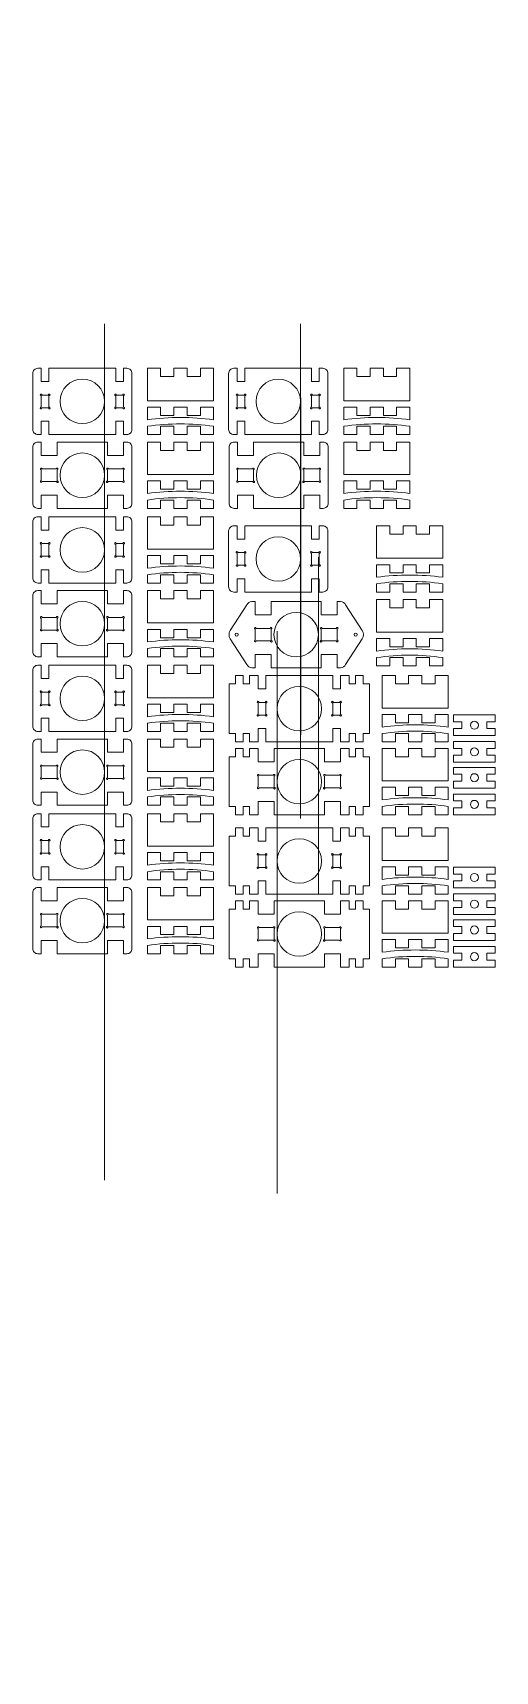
# Model space of a CAD drawing. Header units: millimetres. Extents: x -225 to -1, y -480 to 312.
import ezdxf

# ---------------------------------------------------------------- set-up
doc = ezdxf.new("R2010")
doc.units = ezdxf.units.MM
doc.header["$MEASUREMENT"] = 0
doc.layers.add('Ebene 1', color=7, linetype='Continuous')

msp = doc.modelspace()

# ---------------------------------------------------------------- linework, layer by layer
at = {"color": 1, "lineweight": 9}
for points, knots in [([(-190.2939, 133.9706), (-190.2939, 139.9077), (-195.1068, 144.7206), (-201.0439, 144.7206), (-201.0439, 144.7206), (-206.9809, 144.7206), (-211.7939, 139.9077), (-211.7939, 133.9706), (-211.7939, 133.9706), (-211.7939, 128.0336), (-206.981, 123.2206), (-201.0439, 123.2206), (-201.0439, 123.2206), (-195.1069, 123.2206), (-190.2939, 128.0335), (-190.2939, 133.9705), (-190.2939, 312.0805), (-190.2939, -222.2554), (-190.2939, 133.9706)], [0, 0, 0, 0, 0.2, 0.2, 0.2, 0.2, 0.4, 0.4, 0.4, 0.4, 0.6, 0.6, 0.6, 0.6, 1, 1, 1, 1.0001, 1.0001, 1.0001, 1.0001]), ([(-95.5388, 133.9706), (-95.5388, 139.9077), (-100.3517, 144.7206), (-106.2888, 144.7206), (-106.2888, 144.7206), (-112.2258, 144.7206), (-117.0388, 139.9077), (-117.0388, 133.9706), (-117.0388, 133.9706), (-117.0388, 128.0336), (-112.2259, 123.2206), (-106.2888, 123.2206), (-106.2888, 123.2206), (-100.3518, 123.2206), (-95.5388, 128.0335), (-95.5388, 133.9705), (-95.5388, 312.0805), (-95.5388, -222.2554), (-95.5388, 133.9706)], [0, 0, 0, 0, 0.2, 0.2, 0.2, 0.2, 0.4, 0.4, 0.4, 0.4, 0.6, 0.6, 0.6, 0.6, 1, 1, 1, 1.0001, 1.0001, 1.0001, 1.0001]), ([(-190.2939, 62.2386), (-190.2939, 68.1757), (-195.1068, 72.9886), (-201.0439, 72.9886), (-201.0439, 72.9886), (-206.9809, 72.9886), (-211.7939, 68.1757), (-211.7939, 62.2386), (-211.7939, 62.2386), (-211.7939, 56.3016), (-206.981, 51.4886), (-201.0439, 51.4886), (-201.0439, 51.4886), (-195.1069, 51.4886), (-190.2939, 56.3015), (-190.2939, 62.2385), (-190.2939, 240.3485), (-190.2939, -293.9874), (-190.2939, 62.2386)], [0, 0, 0, 0, 0.2, 0.2, 0.2, 0.2, 0.4, 0.4, 0.4, 0.4, 0.6, 0.6, 0.6, 0.6, 1, 1, 1, 1.0001, 1.0001, 1.0001, 1.0001]), ([(-95.5388, 57.8662), (-95.5388, 63.8033), (-100.3517, 68.6162), (-106.2888, 68.6162), (-106.2888, 68.6162), (-112.2258, 68.6162), (-117.0388, 63.8033), (-117.0388, 57.8662), (-117.0388, 57.8662), (-117.0388, 51.9292), (-112.2259, 47.1162), (-106.2888, 47.1162), (-106.2888, 47.1162), (-100.3518, 47.1162), (-95.5388, 51.9291), (-95.5388, 57.8661), (-95.5388, 235.9761), (-95.5388, -298.3598), (-95.5388, 57.8662)], [0, 0, 0, 0, 0.2, 0.2, 0.2, 0.2, 0.4, 0.4, 0.4, 0.4, 0.6, 0.6, 0.6, 0.6, 1, 1, 1, 1.0001, 1.0001, 1.0001, 1.0001]), ([(-190.2939, -9.4934), (-190.2939, -3.5563), (-195.1068, 1.2566), (-201.0439, 1.2566), (-201.0439, 1.2566), (-206.9809, 1.2566), (-211.7939, -3.5563), (-211.7939, -9.4934), (-211.7939, -9.4934), (-211.7939, -15.4304), (-206.981, -20.2434), (-201.0439, -20.2434), (-201.0439, -20.2434), (-195.1069, -20.2434), (-190.2939, -15.4305), (-190.2939, -9.4935), (-190.2939, 168.6165), (-190.2939, -365.7194), (-190.2939, -9.4934)], [0, 0, 0, 0, 0.2, 0.2, 0.2, 0.2, 0.4, 0.4, 0.4, 0.4, 0.6, 0.6, 0.6, 0.6, 1, 1, 1, 1.0001, 1.0001, 1.0001, 1.0001]), ([(-222.5439, 117.9706), (-223.2065, 117.9702), (-223.8422, 118.233), (-224.311, 118.7013), (-224.311, 118.7013), (-224.7799, 119.1695), (-225.0435, 119.808), (-225.0439, 120.4706), (-225.0439, 120.4706), (-225.0439, 120.4706), (-225.0439, 147.4706), (-225.0439, 147.4706), (-225.0439, 147.4706), (-225.0443, 148.1332), (-224.7815, 148.7689), (-224.3132, 149.2377), (-224.3132, 149.2377), (-223.845, 149.7066), (-223.2065, 149.9702), (-222.5439, 149.9706), (-222.5439, 149.9706), (-222.5439, 149.9706), (-220.8939, 149.9706), (-220.8939, 149.9706), (-220.8939, 149.9706), (-220.8939, 149.9706), (-220.8939, 143.5706), (-220.8939, 143.5706), (-220.8939, 143.5706), (-220.8939, 143.5706), (-217.1939, 143.5706), (-217.1939, 143.5706), (-217.1939, 143.5706), (-217.1939, 143.5706), (-217.1939, 149.9706), (-217.1939, 149.9706), (-217.1939, 149.9706), (-217.1939, 149.9706), (-184.8939, 149.9706), (-184.8939, 149.9706), (-184.8939, 149.9706), (-184.8939, 149.9706), (-184.8939, 143.5706), (-184.8939, 143.5706), (-184.8939, 143.5706), (-184.8939, 143.5706), (-181.1939, 143.5706), (-181.1939, 143.5706), (-181.1939, 143.5706), (-181.1939, 143.5706), (-181.1939, 149.9706), (-181.1939, 149.9706), (-181.1939, 149.9706), (-181.1939, 149.9706), (-179.5439, 149.9706), (-179.5439, 149.9706), (-179.5439, 149.9706), (-178.8813, 149.971), (-178.2456, 149.7082), (-177.7768, 149.2399), (-177.7768, 149.2399), (-177.3079, 148.7717), (-177.0443, 148.1332), (-177.0439, 147.4706), (-177.0439, 147.4706), (-177.0439, 147.4706), (-177.0439, 120.4706), (-177.0439, 120.4706), (-177.0439, 120.4706), (-177.0435, 119.808), (-177.3063, 119.1723), (-177.7746, 118.7035), (-177.7746, 118.7035), (-178.2428, 118.2346), (-178.8813, 117.971), (-179.5439, 117.9706), (-179.5439, 117.9706), (-179.5439, 117.9706), (-181.1939, 117.9706), (-181.1939, 117.9706), (-181.1939, 117.9706), (-181.1939, 117.9706), (-181.1939, 124.3706), (-181.1939, 124.3706), (-181.1939, 124.3706), (-181.1939, 124.3706), (-184.8939, 124.3706), (-184.8939, 124.3706), (-184.8939, 124.3706), (-184.8939, 124.3706), (-184.8939, 117.9706), (-184.8939, 117.9706), (-184.8939, 117.9706), (-184.8939, 117.9706), (-217.1939, 117.9706), (-217.1939, 117.9706), (-217.1939, 117.9706), (-217.1939, 117.9706), (-217.1939, 124.3706), (-217.1939, 124.3706), (-217.1939, 124.3706), (-217.1939, 124.3706), (-220.8939, 124.3706), (-220.8939, 124.3706), (-220.8939, 124.3706), (-220.8939, 124.3706), (-220.8939, 117.9706), (-220.8939, 117.9706), (-220.8939, 117.9706), (-220.8939, 117.9706), (-222.5439, 117.9706), (-222.5439, 117.9706)], [0, 0, 0, 0, 0.03448276, 0.03448276, 0.03448276, 0.03448276, 0.06896552, 0.06896552, 0.06896552, 0.06896552, 0.10344828, 0.10344828, 0.10344828, 0.10344828, 0.13793103, 0.13793103, 0.13793103, 0.13793103, 0.17241379, 0.17241379, 0.17241379, 0.17241379, 0.20689655, 0.20689655, 0.20689655, 0.20689655, 0.24137931, 0.24137931, 0.24137931, 0.24137931, 0.27586207, 0.27586207, 0.27586207, 0.27586207, 0.31034483, 0.31034483, 0.31034483, 0.31034483, 0.34482759, 0.34482759, 0.34482759, 0.34482759, 0.37931034, 0.37931034, 0.37931034, 0.37931034, 0.4137931, 0.4137931, 0.4137931, 0.4137931, 0.44827586, 0.44827586, 0.44827586, 0.44827586, 0.48275862, 0.48275862, 0.48275862, 0.48275862, 0.51724138, 0.51724138, 0.51724138, 0.51724138, 0.55172414, 0.55172414, 0.55172414, 0.55172414, 0.5862069, 0.5862069, 0.5862069, 0.5862069, 0.62068966, 0.62068966, 0.62068966, 0.62068966, 0.65517241, 0.65517241, 0.65517241, 0.65517241, 0.68965517, 0.68965517, 0.68965517, 0.68965517, 0.72413793, 0.72413793, 0.72413793, 0.72413793, 0.75862069, 0.75862069, 0.75862069, 0.75862069, 0.79310345, 0.79310345, 0.79310345, 0.79310345, 0.82758621, 0.82758621, 0.82758621, 0.82758621, 0.86206897, 0.86206897, 0.86206897, 0.86206897, 0.89655172, 0.89655172, 0.89655172, 0.89655172, 0.93103448, 0.93103448, 0.93103448, 0.93103448, 1, 1, 1, 1]), ([(-127.7888, 117.9706), (-128.4514, 117.9702), (-129.0871, 118.233), (-129.5559, 118.7013), (-129.5559, 118.7013), (-130.0248, 119.1695), (-130.2884, 119.808), (-130.2888, 120.4706), (-130.2888, 120.4706), (-130.2888, 120.4706), (-130.2888, 147.4706), (-130.2888, 147.4706), (-130.2888, 147.4706), (-130.2892, 148.1332), (-130.0264, 148.7689), (-129.5581, 149.2377), (-129.5581, 149.2377), (-129.0899, 149.7066), (-128.4514, 149.9702), (-127.7888, 149.9706), (-127.7888, 149.9706), (-127.7888, 149.9706), (-126.1388, 149.9706), (-126.1388, 149.9706), (-126.1388, 149.9706), (-126.1388, 149.9706), (-126.1388, 143.5706), (-126.1388, 143.5706), (-126.1388, 143.5706), (-126.1388, 143.5706), (-122.4388, 143.5706), (-122.4388, 143.5706), (-122.4388, 143.5706), (-122.4388, 143.5706), (-122.4388, 149.9706), (-122.4388, 149.9706), (-122.4388, 149.9706), (-122.4388, 149.9706), (-90.1388, 149.9706), (-90.1388, 149.9706), (-90.1388, 149.9706), (-90.1388, 149.9706), (-90.1388, 143.5706), (-90.1388, 143.5706), (-90.1388, 143.5706), (-90.1388, 143.5706), (-86.4388, 143.5706), (-86.4388, 143.5706), (-86.4388, 143.5706), (-86.4388, 143.5706), (-86.4388, 149.9706), (-86.4388, 149.9706), (-86.4388, 149.9706), (-86.4388, 149.9706), (-84.7888, 149.9706), (-84.7888, 149.9706), (-84.7888, 149.9706), (-84.1262, 149.971), (-83.4905, 149.7082), (-83.0217, 149.2399), (-83.0217, 149.2399), (-82.5528, 148.7717), (-82.2892, 148.1332), (-82.2888, 147.4706), (-82.2888, 147.4706), (-82.2888, 147.4706), (-82.2888, 120.4706), (-82.2888, 120.4706), (-82.2888, 120.4706), (-82.2884, 119.808), (-82.5512, 119.1723), (-83.0195, 118.7035), (-83.0195, 118.7035), (-83.4877, 118.2346), (-84.1262, 117.971), (-84.7888, 117.9706), (-84.7888, 117.9706), (-84.7888, 117.9706), (-86.4388, 117.9706), (-86.4388, 117.9706), (-86.4388, 117.9706), (-86.4388, 117.9706), (-86.4388, 124.3706), (-86.4388, 124.3706), (-86.4388, 124.3706), (-86.4388, 124.3706), (-90.1388, 124.3706), (-90.1388, 124.3706), (-90.1388, 124.3706), (-90.1388, 124.3706), (-90.1388, 117.9706), (-90.1388, 117.9706), (-90.1388, 117.9706), (-90.1388, 117.9706), (-122.4388, 117.9706), (-122.4388, 117.9706), (-122.4388, 117.9706), (-122.4388, 117.9706), (-122.4388, 124.3706), (-122.4388, 124.3706), (-122.4388, 124.3706), (-122.4388, 124.3706), (-126.1388, 124.3706), (-126.1388, 124.3706), (-126.1388, 124.3706), (-126.1388, 124.3706), (-126.1388, 117.9706), (-126.1388, 117.9706), (-126.1388, 117.9706), (-126.1388, 117.9706), (-127.7888, 117.9706), (-127.7888, 117.9706)], [0, 0, 0, 0, 0.03448276, 0.03448276, 0.03448276, 0.03448276, 0.06896552, 0.06896552, 0.06896552, 0.06896552, 0.10344828, 0.10344828, 0.10344828, 0.10344828, 0.13793103, 0.13793103, 0.13793103, 0.13793103, 0.17241379, 0.17241379, 0.17241379, 0.17241379, 0.20689655, 0.20689655, 0.20689655, 0.20689655, 0.24137931, 0.24137931, 0.24137931, 0.24137931, 0.27586207, 0.27586207, 0.27586207, 0.27586207, 0.31034483, 0.31034483, 0.31034483, 0.31034483, 0.34482759, 0.34482759, 0.34482759, 0.34482759, 0.37931034, 0.37931034, 0.37931034, 0.37931034, 0.4137931, 0.4137931, 0.4137931, 0.4137931, 0.44827586, 0.44827586, 0.44827586, 0.44827586, 0.48275862, 0.48275862, 0.48275862, 0.48275862, 0.51724138, 0.51724138, 0.51724138, 0.51724138, 0.55172414, 0.55172414, 0.55172414, 0.55172414, 0.5862069, 0.5862069, 0.5862069, 0.5862069, 0.62068966, 0.62068966, 0.62068966, 0.62068966, 0.65517241, 0.65517241, 0.65517241, 0.65517241, 0.68965517, 0.68965517, 0.68965517, 0.68965517, 0.72413793, 0.72413793, 0.72413793, 0.72413793, 0.75862069, 0.75862069, 0.75862069, 0.75862069, 0.79310345, 0.79310345, 0.79310345, 0.79310345, 0.82758621, 0.82758621, 0.82758621, 0.82758621, 0.86206897, 0.86206897, 0.86206897, 0.86206897, 0.89655172, 0.89655172, 0.89655172, 0.89655172, 0.93103448, 0.93103448, 0.93103448, 0.93103448, 1, 1, 1, 1]), ([(-217.1939, 131.1143), (-217.0287, 131.1864), (-216.8355, 131.1308), (-216.7339, 130.9819), (-216.7339, 130.9819), (-216.6324, 130.8329), (-216.6511, 130.6328), (-216.7786, 130.5053), (-216.7786, 130.5053), (-216.906, 130.3778), (-217.1062, 130.3591), (-217.2551, 130.4606), (-217.2551, 130.4606), (-217.4041, 130.5622), (-217.4597, 130.7554), (-217.3876, 130.9206), (-217.3876, 130.9206), (-217.3876, 130.9206), (-220.7002, 130.9206), (-220.7002, 130.9206), (-220.7002, 130.9206), (-220.6281, 130.7554), (-220.6837, 130.5622), (-220.8326, 130.4606), (-220.8326, 130.4606), (-220.9816, 130.3591), (-221.1817, 130.3778), (-221.3092, 130.5053), (-221.3092, 130.5053), (-221.4367, 130.6327), (-221.4554, 130.8329), (-221.3539, 130.9818), (-221.3539, 130.9818), (-221.2523, 131.1308), (-221.0591, 131.1864), (-220.8939, 131.1143), (-220.8939, 131.1143), (-220.8939, 131.1143), (-220.8939, 136.8269), (-220.8939, 136.8269), (-220.8939, 136.8269), (-221.0591, 136.7548), (-221.2523, 136.8104), (-221.3539, 136.9593), (-221.3539, 136.9593), (-221.4554, 137.1083), (-221.4367, 137.3084), (-221.3092, 137.4359), (-221.3092, 137.4359), (-221.1818, 137.5634), (-220.9816, 137.5821), (-220.8327, 137.4806), (-220.8327, 137.4806), (-220.6837, 137.379), (-220.6281, 137.1858), (-220.7002, 137.0206), (-220.7002, 137.0206), (-220.7002, 137.0206), (-217.3876, 137.0206), (-217.3876, 137.0206), (-217.3876, 137.0206), (-217.4597, 137.1858), (-217.4041, 137.379), (-217.2552, 137.4806), (-217.2552, 137.4806), (-217.1062, 137.5821), (-216.9061, 137.5634), (-216.7786, 137.4359), (-216.7786, 137.4359), (-216.6511, 137.3085), (-216.6324, 137.1083), (-216.7339, 136.9594), (-216.7339, 136.9594), (-216.8355, 136.8104), (-217.0287, 136.7548), (-217.1939, 136.8269), (-217.1939, 136.8269), (-217.1939, 136.8269), (-217.1939, 131.1143), (-217.1939, 131.1143)], [0, 0, 0, 0, 0.04761905, 0.04761905, 0.04761905, 0.04761905, 0.0952381, 0.0952381, 0.0952381, 0.0952381, 0.14285714, 0.14285714, 0.14285714, 0.14285714, 0.19047619, 0.19047619, 0.19047619, 0.19047619, 0.23809524, 0.23809524, 0.23809524, 0.23809524, 0.28571429, 0.28571429, 0.28571429, 0.28571429, 0.33333333, 0.33333333, 0.33333333, 0.33333333, 0.38095238, 0.38095238, 0.38095238, 0.38095238, 0.42857143, 0.42857143, 0.42857143, 0.42857143, 0.47619048, 0.47619048, 0.47619048, 0.47619048, 0.52380952, 0.52380952, 0.52380952, 0.52380952, 0.57142857, 0.57142857, 0.57142857, 0.57142857, 0.61904762, 0.61904762, 0.61904762, 0.61904762, 0.66666667, 0.66666667, 0.66666667, 0.66666667, 0.71428571, 0.71428571, 0.71428571, 0.71428571, 0.76190476, 0.76190476, 0.76190476, 0.76190476, 0.80952381, 0.80952381, 0.80952381, 0.80952381, 0.85714286, 0.85714286, 0.85714286, 0.85714286, 0.9047619, 0.9047619, 0.9047619, 0.9047619, 1, 1, 1, 1]), ([(-184.8939, 136.8269), (-185.0591, 136.7548), (-185.2523, 136.8104), (-185.3539, 136.9593), (-185.3539, 136.9593), (-185.4554, 137.1083), (-185.4367, 137.3084), (-185.3092, 137.4359), (-185.3092, 137.4359), (-185.1818, 137.5634), (-184.9816, 137.5821), (-184.8327, 137.4806), (-184.8327, 137.4806), (-184.6837, 137.379), (-184.6281, 137.1858), (-184.7002, 137.0206), (-184.7002, 137.0206), (-184.7002, 137.0206), (-181.3876, 137.0206), (-181.3876, 137.0206), (-181.3876, 137.0206), (-181.4597, 137.1858), (-181.4041, 137.379), (-181.2552, 137.4806), (-181.2552, 137.4806), (-181.1062, 137.5821), (-180.9061, 137.5634), (-180.7786, 137.4359), (-180.7786, 137.4359), (-180.6511, 137.3085), (-180.6324, 137.1083), (-180.7339, 136.9594), (-180.7339, 136.9594), (-180.8355, 136.8104), (-181.0287, 136.7548), (-181.1939, 136.8269), (-181.1939, 136.8269), (-181.1939, 136.8269), (-181.1939, 131.1143), (-181.1939, 131.1143), (-181.1939, 131.1143), (-181.0287, 131.1864), (-180.8355, 131.1308), (-180.7339, 130.9819), (-180.7339, 130.9819), (-180.6324, 130.8329), (-180.6511, 130.6328), (-180.7786, 130.5053), (-180.7786, 130.5053), (-180.906, 130.3778), (-181.1062, 130.3591), (-181.2551, 130.4606), (-181.2551, 130.4606), (-181.4041, 130.5622), (-181.4597, 130.7554), (-181.3876, 130.9206), (-181.3876, 130.9206), (-181.3876, 130.9206), (-184.7002, 130.9206), (-184.7002, 130.9206), (-184.7002, 130.9206), (-184.6281, 130.7554), (-184.6837, 130.5622), (-184.8326, 130.4606), (-184.8326, 130.4606), (-184.9816, 130.3591), (-185.1817, 130.3778), (-185.3092, 130.5053), (-185.3092, 130.5053), (-185.4367, 130.6327), (-185.4554, 130.8329), (-185.3539, 130.9818), (-185.3539, 130.9818), (-185.2523, 131.1308), (-185.0591, 131.1864), (-184.8939, 131.1143), (-184.8939, 131.1143), (-184.8939, 131.1143), (-184.8939, 136.8269), (-184.8939, 136.8269)], [0, 0, 0, 0, 0.04761905, 0.04761905, 0.04761905, 0.04761905, 0.0952381, 0.0952381, 0.0952381, 0.0952381, 0.14285714, 0.14285714, 0.14285714, 0.14285714, 0.19047619, 0.19047619, 0.19047619, 0.19047619, 0.23809524, 0.23809524, 0.23809524, 0.23809524, 0.28571429, 0.28571429, 0.28571429, 0.28571429, 0.33333333, 0.33333333, 0.33333333, 0.33333333, 0.38095238, 0.38095238, 0.38095238, 0.38095238, 0.42857143, 0.42857143, 0.42857143, 0.42857143, 0.47619048, 0.47619048, 0.47619048, 0.47619048, 0.52380952, 0.52380952, 0.52380952, 0.52380952, 0.57142857, 0.57142857, 0.57142857, 0.57142857, 0.61904762, 0.61904762, 0.61904762, 0.61904762, 0.66666667, 0.66666667, 0.66666667, 0.66666667, 0.71428571, 0.71428571, 0.71428571, 0.71428571, 0.76190476, 0.76190476, 0.76190476, 0.76190476, 0.80952381, 0.80952381, 0.80952381, 0.80952381, 0.85714286, 0.85714286, 0.85714286, 0.85714286, 0.9047619, 0.9047619, 0.9047619, 0.9047619, 1, 1, 1, 1]), ([(-122.4388, 131.1143), (-122.2736, 131.1864), (-122.0804, 131.1308), (-121.9788, 130.9819), (-121.9788, 130.9819), (-121.8773, 130.8329), (-121.896, 130.6328), (-122.0235, 130.5053), (-122.0235, 130.5053), (-122.1509, 130.3778), (-122.3511, 130.3591), (-122.5, 130.4606), (-122.5, 130.4606), (-122.649, 130.5622), (-122.7046, 130.7554), (-122.6325, 130.9206), (-122.6325, 130.9206), (-122.6325, 130.9206), (-125.9451, 130.9206), (-125.9451, 130.9206), (-125.9451, 130.9206), (-125.873, 130.7554), (-125.9286, 130.5622), (-126.0775, 130.4606), (-126.0775, 130.4606), (-126.2265, 130.3591), (-126.4266, 130.3778), (-126.5541, 130.5053), (-126.5541, 130.5053), (-126.6816, 130.6327), (-126.7003, 130.8329), (-126.5988, 130.9818), (-126.5988, 130.9818), (-126.4972, 131.1308), (-126.304, 131.1864), (-126.1388, 131.1143), (-126.1388, 131.1143), (-126.1388, 131.1143), (-126.1388, 136.8269), (-126.1388, 136.8269), (-126.1388, 136.8269), (-126.304, 136.7548), (-126.4972, 136.8104), (-126.5988, 136.9593), (-126.5988, 136.9593), (-126.7003, 137.1083), (-126.6816, 137.3084), (-126.5541, 137.4359), (-126.5541, 137.4359), (-126.4267, 137.5634), (-126.2265, 137.5821), (-126.0776, 137.4806), (-126.0776, 137.4806), (-125.9286, 137.379), (-125.873, 137.1858), (-125.9451, 137.0206), (-125.9451, 137.0206), (-125.9451, 137.0206), (-122.6325, 137.0206), (-122.6325, 137.0206), (-122.6325, 137.0206), (-122.7046, 137.1858), (-122.649, 137.379), (-122.5001, 137.4806), (-122.5001, 137.4806), (-122.3511, 137.5821), (-122.151, 137.5634), (-122.0235, 137.4359), (-122.0235, 137.4359), (-121.896, 137.3085), (-121.8773, 137.1083), (-121.9788, 136.9594), (-121.9788, 136.9594), (-122.0804, 136.8104), (-122.2736, 136.7548), (-122.4388, 136.8269), (-122.4388, 136.8269), (-122.4388, 136.8269), (-122.4388, 131.1143), (-122.4388, 131.1143)], [0, 0, 0, 0, 0.04761905, 0.04761905, 0.04761905, 0.04761905, 0.0952381, 0.0952381, 0.0952381, 0.0952381, 0.14285714, 0.14285714, 0.14285714, 0.14285714, 0.19047619, 0.19047619, 0.19047619, 0.19047619, 0.23809524, 0.23809524, 0.23809524, 0.23809524, 0.28571429, 0.28571429, 0.28571429, 0.28571429, 0.33333333, 0.33333333, 0.33333333, 0.33333333, 0.38095238, 0.38095238, 0.38095238, 0.38095238, 0.42857143, 0.42857143, 0.42857143, 0.42857143, 0.47619048, 0.47619048, 0.47619048, 0.47619048, 0.52380952, 0.52380952, 0.52380952, 0.52380952, 0.57142857, 0.57142857, 0.57142857, 0.57142857, 0.61904762, 0.61904762, 0.61904762, 0.61904762, 0.66666667, 0.66666667, 0.66666667, 0.66666667, 0.71428571, 0.71428571, 0.71428571, 0.71428571, 0.76190476, 0.76190476, 0.76190476, 0.76190476, 0.80952381, 0.80952381, 0.80952381, 0.80952381, 0.85714286, 0.85714286, 0.85714286, 0.85714286, 0.9047619, 0.9047619, 0.9047619, 0.9047619, 1, 1, 1, 1]), ([(-90.1388, 136.8269), (-90.304, 136.7548), (-90.4972, 136.8104), (-90.5988, 136.9593), (-90.5988, 136.9593), (-90.7003, 137.1083), (-90.6816, 137.3084), (-90.5541, 137.4359), (-90.5541, 137.4359), (-90.4267, 137.5634), (-90.2265, 137.5821), (-90.0776, 137.4806), (-90.0776, 137.4806), (-89.9286, 137.379), (-89.873, 137.1858), (-89.9451, 137.0206), (-89.9451, 137.0206), (-89.9451, 137.0206), (-86.6325, 137.0206), (-86.6325, 137.0206), (-86.6325, 137.0206), (-86.7046, 137.1858), (-86.649, 137.379), (-86.5001, 137.4806), (-86.5001, 137.4806), (-86.3511, 137.5821), (-86.151, 137.5634), (-86.0235, 137.4359), (-86.0235, 137.4359), (-85.896, 137.3085), (-85.8773, 137.1083), (-85.9788, 136.9594), (-85.9788, 136.9594), (-86.0804, 136.8104), (-86.2736, 136.7548), (-86.4388, 136.8269), (-86.4388, 136.8269), (-86.4388, 136.8269), (-86.4388, 131.1143), (-86.4388, 131.1143), (-86.4388, 131.1143), (-86.2736, 131.1864), (-86.0804, 131.1308), (-85.9788, 130.9819), (-85.9788, 130.9819), (-85.8773, 130.8329), (-85.896, 130.6328), (-86.0235, 130.5053), (-86.0235, 130.5053), (-86.1509, 130.3778), (-86.3511, 130.3591), (-86.5, 130.4606), (-86.5, 130.4606), (-86.649, 130.5622), (-86.7046, 130.7554), (-86.6325, 130.9206), (-86.6325, 130.9206), (-86.6325, 130.9206), (-89.9451, 130.9206), (-89.9451, 130.9206), (-89.9451, 130.9206), (-89.873, 130.7554), (-89.9286, 130.5622), (-90.0775, 130.4606), (-90.0775, 130.4606), (-90.2265, 130.3591), (-90.4266, 130.3778), (-90.5541, 130.5053), (-90.5541, 130.5053), (-90.6816, 130.6327), (-90.7003, 130.8329), (-90.5988, 130.9818), (-90.5988, 130.9818), (-90.4972, 131.1308), (-90.304, 131.1864), (-90.1388, 131.1143), (-90.1388, 131.1143), (-90.1388, 131.1143), (-90.1388, 136.8269), (-90.1388, 136.8269)], [0, 0, 0, 0, 0.04761905, 0.04761905, 0.04761905, 0.04761905, 0.0952381, 0.0952381, 0.0952381, 0.0952381, 0.14285714, 0.14285714, 0.14285714, 0.14285714, 0.19047619, 0.19047619, 0.19047619, 0.19047619, 0.23809524, 0.23809524, 0.23809524, 0.23809524, 0.28571429, 0.28571429, 0.28571429, 0.28571429, 0.33333333, 0.33333333, 0.33333333, 0.33333333, 0.38095238, 0.38095238, 0.38095238, 0.38095238, 0.42857143, 0.42857143, 0.42857143, 0.42857143, 0.47619048, 0.47619048, 0.47619048, 0.47619048, 0.52380952, 0.52380952, 0.52380952, 0.52380952, 0.57142857, 0.57142857, 0.57142857, 0.57142857, 0.61904762, 0.61904762, 0.61904762, 0.61904762, 0.66666667, 0.66666667, 0.66666667, 0.66666667, 0.71428571, 0.71428571, 0.71428571, 0.71428571, 0.76190476, 0.76190476, 0.76190476, 0.76190476, 0.80952381, 0.80952381, 0.80952381, 0.80952381, 0.85714286, 0.85714286, 0.85714286, 0.85714286, 0.9047619, 0.9047619, 0.9047619, 0.9047619, 1, 1, 1, 1]), ([(-190.2939, -81.2254), (-190.2939, -75.2883), (-195.1068, -70.4754), (-201.0439, -70.4754), (-201.0439, -70.4754), (-206.9809, -70.4754), (-211.7939, -75.2883), (-211.7939, -81.2254), (-211.7939, -81.2254), (-211.7939, -87.1624), (-206.981, -91.9754), (-201.0439, -91.9754), (-201.0439, -91.9754), (-195.1069, -91.9754), (-190.2939, -87.1625), (-190.2939, -81.2255), (-190.2939, 96.8845), (-190.2939, -437.4514), (-190.2939, -81.2254)], [0, 0, 0, 0, 0.2, 0.2, 0.2, 0.2, 0.4, 0.4, 0.4, 0.4, 0.6, 0.6, 0.6, 0.6, 1, 1, 1, 1.0001, 1.0001, 1.0001, 1.0001]), ([(-222.5439, 46.2386), (-223.2065, 46.2382), (-223.8422, 46.501), (-224.311, 46.9693), (-224.311, 46.9693), (-224.7799, 47.4375), (-225.0435, 48.076), (-225.0439, 48.7386), (-225.0439, 48.7386), (-225.0439, 48.7386), (-225.0439, 75.7386), (-225.0439, 75.7386), (-225.0439, 75.7386), (-225.0443, 76.4012), (-224.7815, 77.0369), (-224.3132, 77.5057), (-224.3132, 77.5057), (-223.845, 77.9746), (-223.2065, 78.2382), (-222.5439, 78.2386), (-222.5439, 78.2386), (-222.5439, 78.2386), (-220.8939, 78.2386), (-220.8939, 78.2386), (-220.8939, 78.2386), (-220.8939, 78.2386), (-220.8939, 71.8386), (-220.8939, 71.8386), (-220.8939, 71.8386), (-220.8939, 71.8386), (-217.1939, 71.8386), (-217.1939, 71.8386), (-217.1939, 71.8386), (-217.1939, 71.8386), (-217.1939, 78.2386), (-217.1939, 78.2386), (-217.1939, 78.2386), (-217.1939, 78.2386), (-184.8939, 78.2386), (-184.8939, 78.2386), (-184.8939, 78.2386), (-184.8939, 78.2386), (-184.8939, 71.8386), (-184.8939, 71.8386), (-184.8939, 71.8386), (-184.8939, 71.8386), (-181.1939, 71.8386), (-181.1939, 71.8386), (-181.1939, 71.8386), (-181.1939, 71.8386), (-181.1939, 78.2386), (-181.1939, 78.2386), (-181.1939, 78.2386), (-181.1939, 78.2386), (-179.5439, 78.2386), (-179.5439, 78.2386), (-179.5439, 78.2386), (-178.8813, 78.239), (-178.2456, 77.9762), (-177.7768, 77.5079), (-177.7768, 77.5079), (-177.3079, 77.0397), (-177.0443, 76.4012), (-177.0439, 75.7386), (-177.0439, 75.7386), (-177.0439, 75.7386), (-177.0439, 48.7386), (-177.0439, 48.7386), (-177.0439, 48.7386), (-177.0435, 48.076), (-177.3063, 47.4403), (-177.7746, 46.9715), (-177.7746, 46.9715), (-178.2428, 46.5026), (-178.8813, 46.239), (-179.5439, 46.2386), (-179.5439, 46.2386), (-179.5439, 46.2386), (-181.1939, 46.2386), (-181.1939, 46.2386), (-181.1939, 46.2386), (-181.1939, 46.2386), (-181.1939, 52.6386), (-181.1939, 52.6386), (-181.1939, 52.6386), (-181.1939, 52.6386), (-184.8939, 52.6386), (-184.8939, 52.6386), (-184.8939, 52.6386), (-184.8939, 52.6386), (-184.8939, 46.2386), (-184.8939, 46.2386), (-184.8939, 46.2386), (-184.8939, 46.2386), (-217.1939, 46.2386), (-217.1939, 46.2386), (-217.1939, 46.2386), (-217.1939, 46.2386), (-217.1939, 52.6386), (-217.1939, 52.6386), (-217.1939, 52.6386), (-217.1939, 52.6386), (-220.8939, 52.6386), (-220.8939, 52.6386), (-220.8939, 52.6386), (-220.8939, 52.6386), (-220.8939, 46.2386), (-220.8939, 46.2386), (-220.8939, 46.2386), (-220.8939, 46.2386), (-222.5439, 46.2386), (-222.5439, 46.2386)], [0, 0, 0, 0, 0.03448276, 0.03448276, 0.03448276, 0.03448276, 0.06896552, 0.06896552, 0.06896552, 0.06896552, 0.10344828, 0.10344828, 0.10344828, 0.10344828, 0.13793103, 0.13793103, 0.13793103, 0.13793103, 0.17241379, 0.17241379, 0.17241379, 0.17241379, 0.20689655, 0.20689655, 0.20689655, 0.20689655, 0.24137931, 0.24137931, 0.24137931, 0.24137931, 0.27586207, 0.27586207, 0.27586207, 0.27586207, 0.31034483, 0.31034483, 0.31034483, 0.31034483, 0.34482759, 0.34482759, 0.34482759, 0.34482759, 0.37931034, 0.37931034, 0.37931034, 0.37931034, 0.4137931, 0.4137931, 0.4137931, 0.4137931, 0.44827586, 0.44827586, 0.44827586, 0.44827586, 0.48275862, 0.48275862, 0.48275862, 0.48275862, 0.51724138, 0.51724138, 0.51724138, 0.51724138, 0.55172414, 0.55172414, 0.55172414, 0.55172414, 0.5862069, 0.5862069, 0.5862069, 0.5862069, 0.62068966, 0.62068966, 0.62068966, 0.62068966, 0.65517241, 0.65517241, 0.65517241, 0.65517241, 0.68965517, 0.68965517, 0.68965517, 0.68965517, 0.72413793, 0.72413793, 0.72413793, 0.72413793, 0.75862069, 0.75862069, 0.75862069, 0.75862069, 0.79310345, 0.79310345, 0.79310345, 0.79310345, 0.82758621, 0.82758621, 0.82758621, 0.82758621, 0.86206897, 0.86206897, 0.86206897, 0.86206897, 0.89655172, 0.89655172, 0.89655172, 0.89655172, 0.93103448, 0.93103448, 0.93103448, 0.93103448, 1, 1, 1, 1]), ([(-127.7888, 41.8662), (-128.4514, 41.8658), (-129.0871, 42.1286), (-129.5559, 42.5969), (-129.5559, 42.5969), (-130.0248, 43.0651), (-130.2884, 43.7036), (-130.2888, 44.3662), (-130.2888, 44.3662), (-130.2888, 44.3662), (-130.2888, 71.3662), (-130.2888, 71.3662), (-130.2888, 71.3662), (-130.2892, 72.0288), (-130.0264, 72.6645), (-129.5581, 73.1333), (-129.5581, 73.1333), (-129.0899, 73.6022), (-128.4514, 73.8658), (-127.7888, 73.8662), (-127.7888, 73.8662), (-127.7888, 73.8662), (-126.1388, 73.8662), (-126.1388, 73.8662), (-126.1388, 73.8662), (-126.1388, 73.8662), (-126.1388, 67.4662), (-126.1388, 67.4662), (-126.1388, 67.4662), (-126.1388, 67.4662), (-122.4388, 67.4662), (-122.4388, 67.4662), (-122.4388, 67.4662), (-122.4388, 67.4662), (-122.4388, 73.8662), (-122.4388, 73.8662), (-122.4388, 73.8662), (-122.4388, 73.8662), (-90.1388, 73.8662), (-90.1388, 73.8662), (-90.1388, 73.8662), (-90.1388, 73.8662), (-90.1388, 67.4662), (-90.1388, 67.4662), (-90.1388, 67.4662), (-90.1388, 67.4662), (-86.4388, 67.4662), (-86.4388, 67.4662), (-86.4388, 67.4662), (-86.4388, 67.4662), (-86.4388, 73.8662), (-86.4388, 73.8662), (-86.4388, 73.8662), (-86.4388, 73.8662), (-84.7888, 73.8662), (-84.7888, 73.8662), (-84.7888, 73.8662), (-84.1262, 73.8666), (-83.4905, 73.6038), (-83.0217, 73.1355), (-83.0217, 73.1355), (-82.5528, 72.6673), (-82.2892, 72.0288), (-82.2888, 71.3662), (-82.2888, 71.3662), (-82.2888, 71.3662), (-82.2888, 44.3662), (-82.2888, 44.3662), (-82.2888, 44.3662), (-82.2884, 43.7036), (-82.5512, 43.0679), (-83.0195, 42.5991), (-83.0195, 42.5991), (-83.4877, 42.1302), (-84.1262, 41.8666), (-84.7888, 41.8662), (-84.7888, 41.8662), (-84.7888, 41.8662), (-86.4388, 41.8662), (-86.4388, 41.8662), (-86.4388, 41.8662), (-86.4388, 41.8662), (-86.4388, 48.2662), (-86.4388, 48.2662), (-86.4388, 48.2662), (-86.4388, 48.2662), (-90.1388, 48.2662), (-90.1388, 48.2662), (-90.1388, 48.2662), (-90.1388, 48.2662), (-90.1388, 41.8662), (-90.1388, 41.8662), (-90.1388, 41.8662), (-90.1388, 41.8662), (-122.4388, 41.8662), (-122.4388, 41.8662), (-122.4388, 41.8662), (-122.4388, 41.8662), (-122.4388, 48.2662), (-122.4388, 48.2662), (-122.4388, 48.2662), (-122.4388, 48.2662), (-126.1388, 48.2662), (-126.1388, 48.2662), (-126.1388, 48.2662), (-126.1388, 48.2662), (-126.1388, 41.8662), (-126.1388, 41.8662), (-126.1388, 41.8662), (-126.1388, 41.8662), (-127.7888, 41.8662), (-127.7888, 41.8662)], [0, 0, 0, 0, 0.03448276, 0.03448276, 0.03448276, 0.03448276, 0.06896552, 0.06896552, 0.06896552, 0.06896552, 0.10344828, 0.10344828, 0.10344828, 0.10344828, 0.13793103, 0.13793103, 0.13793103, 0.13793103, 0.17241379, 0.17241379, 0.17241379, 0.17241379, 0.20689655, 0.20689655, 0.20689655, 0.20689655, 0.24137931, 0.24137931, 0.24137931, 0.24137931, 0.27586207, 0.27586207, 0.27586207, 0.27586207, 0.31034483, 0.31034483, 0.31034483, 0.31034483, 0.34482759, 0.34482759, 0.34482759, 0.34482759, 0.37931034, 0.37931034, 0.37931034, 0.37931034, 0.4137931, 0.4137931, 0.4137931, 0.4137931, 0.44827586, 0.44827586, 0.44827586, 0.44827586, 0.48275862, 0.48275862, 0.48275862, 0.48275862, 0.51724138, 0.51724138, 0.51724138, 0.51724138, 0.55172414, 0.55172414, 0.55172414, 0.55172414, 0.5862069, 0.5862069, 0.5862069, 0.5862069, 0.62068966, 0.62068966, 0.62068966, 0.62068966, 0.65517241, 0.65517241, 0.65517241, 0.65517241, 0.68965517, 0.68965517, 0.68965517, 0.68965517, 0.72413793, 0.72413793, 0.72413793, 0.72413793, 0.75862069, 0.75862069, 0.75862069, 0.75862069, 0.79310345, 0.79310345, 0.79310345, 0.79310345, 0.82758621, 0.82758621, 0.82758621, 0.82758621, 0.86206897, 0.86206897, 0.86206897, 0.86206897, 0.89655172, 0.89655172, 0.89655172, 0.89655172, 0.93103448, 0.93103448, 0.93103448, 0.93103448, 1, 1, 1, 1]), ([(-217.1939, 59.3823), (-217.0287, 59.4544), (-216.8355, 59.3988), (-216.7339, 59.2499), (-216.7339, 59.2499), (-216.6324, 59.1009), (-216.6511, 58.9008), (-216.7786, 58.7733), (-216.7786, 58.7733), (-216.906, 58.6458), (-217.1062, 58.6271), (-217.2551, 58.7286), (-217.2551, 58.7286), (-217.4041, 58.8302), (-217.4597, 59.0234), (-217.3876, 59.1886), (-217.3876, 59.1886), (-217.3876, 59.1886), (-220.7002, 59.1886), (-220.7002, 59.1886), (-220.7002, 59.1886), (-220.6281, 59.0234), (-220.6837, 58.8302), (-220.8326, 58.7286), (-220.8326, 58.7286), (-220.9816, 58.6271), (-221.1817, 58.6458), (-221.3092, 58.7733), (-221.3092, 58.7733), (-221.4367, 58.9007), (-221.4554, 59.1009), (-221.3539, 59.2498), (-221.3539, 59.2498), (-221.2523, 59.3988), (-221.0591, 59.4544), (-220.8939, 59.3823), (-220.8939, 59.3823), (-220.8939, 59.3823), (-220.8939, 65.0949), (-220.8939, 65.0949), (-220.8939, 65.0949), (-221.0591, 65.0228), (-221.2523, 65.0784), (-221.3539, 65.2273), (-221.3539, 65.2273), (-221.4554, 65.3763), (-221.4367, 65.5764), (-221.3092, 65.7039), (-221.3092, 65.7039), (-221.1818, 65.8314), (-220.9816, 65.8501), (-220.8327, 65.7486), (-220.8327, 65.7486), (-220.6837, 65.647), (-220.6281, 65.4538), (-220.7002, 65.2886), (-220.7002, 65.2886), (-220.7002, 65.2886), (-217.3876, 65.2886), (-217.3876, 65.2886), (-217.3876, 65.2886), (-217.4597, 65.4538), (-217.4041, 65.647), (-217.2552, 65.7486), (-217.2552, 65.7486), (-217.1062, 65.8501), (-216.9061, 65.8314), (-216.7786, 65.7039), (-216.7786, 65.7039), (-216.6511, 65.5765), (-216.6324, 65.3763), (-216.7339, 65.2274), (-216.7339, 65.2274), (-216.8355, 65.0784), (-217.0287, 65.0228), (-217.1939, 65.0949), (-217.1939, 65.0949), (-217.1939, 65.0949), (-217.1939, 59.3823), (-217.1939, 59.3823)], [0, 0, 0, 0, 0.04761905, 0.04761905, 0.04761905, 0.04761905, 0.0952381, 0.0952381, 0.0952381, 0.0952381, 0.14285714, 0.14285714, 0.14285714, 0.14285714, 0.19047619, 0.19047619, 0.19047619, 0.19047619, 0.23809524, 0.23809524, 0.23809524, 0.23809524, 0.28571429, 0.28571429, 0.28571429, 0.28571429, 0.33333333, 0.33333333, 0.33333333, 0.33333333, 0.38095238, 0.38095238, 0.38095238, 0.38095238, 0.42857143, 0.42857143, 0.42857143, 0.42857143, 0.47619048, 0.47619048, 0.47619048, 0.47619048, 0.52380952, 0.52380952, 0.52380952, 0.52380952, 0.57142857, 0.57142857, 0.57142857, 0.57142857, 0.61904762, 0.61904762, 0.61904762, 0.61904762, 0.66666667, 0.66666667, 0.66666667, 0.66666667, 0.71428571, 0.71428571, 0.71428571, 0.71428571, 0.76190476, 0.76190476, 0.76190476, 0.76190476, 0.80952381, 0.80952381, 0.80952381, 0.80952381, 0.85714286, 0.85714286, 0.85714286, 0.85714286, 0.9047619, 0.9047619, 0.9047619, 0.9047619, 1, 1, 1, 1]), ([(-184.8939, 65.0949), (-185.0591, 65.0228), (-185.2523, 65.0784), (-185.3539, 65.2273), (-185.3539, 65.2273), (-185.4554, 65.3763), (-185.4367, 65.5764), (-185.3092, 65.7039), (-185.3092, 65.7039), (-185.1818, 65.8314), (-184.9816, 65.8501), (-184.8327, 65.7486), (-184.8327, 65.7486), (-184.6837, 65.647), (-184.6281, 65.4538), (-184.7002, 65.2886), (-184.7002, 65.2886), (-184.7002, 65.2886), (-181.3876, 65.2886), (-181.3876, 65.2886), (-181.3876, 65.2886), (-181.4597, 65.4538), (-181.4041, 65.647), (-181.2552, 65.7486), (-181.2552, 65.7486), (-181.1062, 65.8501), (-180.9061, 65.8314), (-180.7786, 65.7039), (-180.7786, 65.7039), (-180.6511, 65.5765), (-180.6324, 65.3763), (-180.7339, 65.2274), (-180.7339, 65.2274), (-180.8355, 65.0784), (-181.0287, 65.0228), (-181.1939, 65.0949), (-181.1939, 65.0949), (-181.1939, 65.0949), (-181.1939, 59.3823), (-181.1939, 59.3823), (-181.1939, 59.3823), (-181.0287, 59.4544), (-180.8355, 59.3988), (-180.7339, 59.2499), (-180.7339, 59.2499), (-180.6324, 59.1009), (-180.6511, 58.9008), (-180.7786, 58.7733), (-180.7786, 58.7733), (-180.906, 58.6458), (-181.1062, 58.6271), (-181.2551, 58.7286), (-181.2551, 58.7286), (-181.4041, 58.8302), (-181.4597, 59.0234), (-181.3876, 59.1886), (-181.3876, 59.1886), (-181.3876, 59.1886), (-184.7002, 59.1886), (-184.7002, 59.1886), (-184.7002, 59.1886), (-184.6281, 59.0234), (-184.6837, 58.8302), (-184.8326, 58.7286), (-184.8326, 58.7286), (-184.9816, 58.6271), (-185.1817, 58.6458), (-185.3092, 58.7733), (-185.3092, 58.7733), (-185.4367, 58.9007), (-185.4554, 59.1009), (-185.3539, 59.2498), (-185.3539, 59.2498), (-185.2523, 59.3988), (-185.0591, 59.4544), (-184.8939, 59.3823), (-184.8939, 59.3823), (-184.8939, 59.3823), (-184.8939, 65.0949), (-184.8939, 65.0949)], [0, 0, 0, 0, 0.04761905, 0.04761905, 0.04761905, 0.04761905, 0.0952381, 0.0952381, 0.0952381, 0.0952381, 0.14285714, 0.14285714, 0.14285714, 0.14285714, 0.19047619, 0.19047619, 0.19047619, 0.19047619, 0.23809524, 0.23809524, 0.23809524, 0.23809524, 0.28571429, 0.28571429, 0.28571429, 0.28571429, 0.33333333, 0.33333333, 0.33333333, 0.33333333, 0.38095238, 0.38095238, 0.38095238, 0.38095238, 0.42857143, 0.42857143, 0.42857143, 0.42857143, 0.47619048, 0.47619048, 0.47619048, 0.47619048, 0.52380952, 0.52380952, 0.52380952, 0.52380952, 0.57142857, 0.57142857, 0.57142857, 0.57142857, 0.61904762, 0.61904762, 0.61904762, 0.61904762, 0.66666667, 0.66666667, 0.66666667, 0.66666667, 0.71428571, 0.71428571, 0.71428571, 0.71428571, 0.76190476, 0.76190476, 0.76190476, 0.76190476, 0.80952381, 0.80952381, 0.80952381, 0.80952381, 0.85714286, 0.85714286, 0.85714286, 0.85714286, 0.9047619, 0.9047619, 0.9047619, 0.9047619, 1, 1, 1, 1]), ([(-122.4388, 55.0099), (-122.2736, 55.082), (-122.0804, 55.0264), (-121.9788, 54.8775), (-121.9788, 54.8775), (-121.8773, 54.7285), (-121.896, 54.5284), (-122.0235, 54.4009), (-122.0235, 54.4009), (-122.1509, 54.2734), (-122.3511, 54.2547), (-122.5, 54.3562), (-122.5, 54.3562), (-122.649, 54.4578), (-122.7046, 54.651), (-122.6325, 54.8162), (-122.6325, 54.8162), (-122.6325, 54.8162), (-125.9451, 54.8162), (-125.9451, 54.8162), (-125.9451, 54.8162), (-125.873, 54.651), (-125.9286, 54.4578), (-126.0775, 54.3562), (-126.0775, 54.3562), (-126.2265, 54.2547), (-126.4266, 54.2734), (-126.5541, 54.4009), (-126.5541, 54.4009), (-126.6816, 54.5283), (-126.7003, 54.7285), (-126.5988, 54.8774), (-126.5988, 54.8774), (-126.4972, 55.0264), (-126.304, 55.082), (-126.1388, 55.0099), (-126.1388, 55.0099), (-126.1388, 55.0099), (-126.1388, 60.7225), (-126.1388, 60.7225), (-126.1388, 60.7225), (-126.304, 60.6504), (-126.4972, 60.706), (-126.5988, 60.8549), (-126.5988, 60.8549), (-126.7003, 61.0039), (-126.6816, 61.204), (-126.5541, 61.3315), (-126.5541, 61.3315), (-126.4267, 61.459), (-126.2265, 61.4777), (-126.0776, 61.3762), (-126.0776, 61.3762), (-125.9286, 61.2746), (-125.873, 61.0814), (-125.9451, 60.9162), (-125.9451, 60.9162), (-125.9451, 60.9162), (-122.6325, 60.9162), (-122.6325, 60.9162), (-122.6325, 60.9162), (-122.7046, 61.0814), (-122.649, 61.2746), (-122.5001, 61.3762), (-122.5001, 61.3762), (-122.3511, 61.4777), (-122.151, 61.459), (-122.0235, 61.3315), (-122.0235, 61.3315), (-121.896, 61.2041), (-121.8773, 61.0039), (-121.9788, 60.855), (-121.9788, 60.855), (-122.0804, 60.706), (-122.2736, 60.6504), (-122.4388, 60.7225), (-122.4388, 60.7225), (-122.4388, 60.7225), (-122.4388, 55.0099), (-122.4388, 55.0099)], [0, 0, 0, 0, 0.04761905, 0.04761905, 0.04761905, 0.04761905, 0.0952381, 0.0952381, 0.0952381, 0.0952381, 0.14285714, 0.14285714, 0.14285714, 0.14285714, 0.19047619, 0.19047619, 0.19047619, 0.19047619, 0.23809524, 0.23809524, 0.23809524, 0.23809524, 0.28571429, 0.28571429, 0.28571429, 0.28571429, 0.33333333, 0.33333333, 0.33333333, 0.33333333, 0.38095238, 0.38095238, 0.38095238, 0.38095238, 0.42857143, 0.42857143, 0.42857143, 0.42857143, 0.47619048, 0.47619048, 0.47619048, 0.47619048, 0.52380952, 0.52380952, 0.52380952, 0.52380952, 0.57142857, 0.57142857, 0.57142857, 0.57142857, 0.61904762, 0.61904762, 0.61904762, 0.61904762, 0.66666667, 0.66666667, 0.66666667, 0.66666667, 0.71428571, 0.71428571, 0.71428571, 0.71428571, 0.76190476, 0.76190476, 0.76190476, 0.76190476, 0.80952381, 0.80952381, 0.80952381, 0.80952381, 0.85714286, 0.85714286, 0.85714286, 0.85714286, 0.9047619, 0.9047619, 0.9047619, 0.9047619, 1, 1, 1, 1]), ([(-90.1388, 60.7225), (-90.304, 60.6504), (-90.4972, 60.706), (-90.5988, 60.8549), (-90.5988, 60.8549), (-90.7003, 61.0039), (-90.6816, 61.204), (-90.5541, 61.3315), (-90.5541, 61.3315), (-90.4267, 61.459), (-90.2265, 61.4777), (-90.0776, 61.3762), (-90.0776, 61.3762), (-89.9286, 61.2746), (-89.873, 61.0814), (-89.9451, 60.9162), (-89.9451, 60.9162), (-89.9451, 60.9162), (-86.6325, 60.9162), (-86.6325, 60.9162), (-86.6325, 60.9162), (-86.7046, 61.0814), (-86.649, 61.2746), (-86.5001, 61.3762), (-86.5001, 61.3762), (-86.3511, 61.4777), (-86.151, 61.459), (-86.0235, 61.3315), (-86.0235, 61.3315), (-85.896, 61.2041), (-85.8773, 61.0039), (-85.9788, 60.855), (-85.9788, 60.855), (-86.0804, 60.706), (-86.2736, 60.6504), (-86.4388, 60.7225), (-86.4388, 60.7225), (-86.4388, 60.7225), (-86.4388, 55.0099), (-86.4388, 55.0099), (-86.4388, 55.0099), (-86.2736, 55.082), (-86.0804, 55.0264), (-85.9788, 54.8775), (-85.9788, 54.8775), (-85.8773, 54.7285), (-85.896, 54.5284), (-86.0235, 54.4009), (-86.0235, 54.4009), (-86.1509, 54.2734), (-86.3511, 54.2547), (-86.5, 54.3562), (-86.5, 54.3562), (-86.649, 54.4578), (-86.7046, 54.651), (-86.6325, 54.8162), (-86.6325, 54.8162), (-86.6325, 54.8162), (-89.9451, 54.8162), (-89.9451, 54.8162), (-89.9451, 54.8162), (-89.873, 54.651), (-89.9286, 54.4578), (-90.0775, 54.3562), (-90.0775, 54.3562), (-90.2265, 54.2547), (-90.4266, 54.2734), (-90.5541, 54.4009), (-90.5541, 54.4009), (-90.6816, 54.5283), (-90.7003, 54.7285), (-90.5988, 54.8774), (-90.5988, 54.8774), (-90.4972, 55.0264), (-90.304, 55.082), (-90.1388, 55.0099), (-90.1388, 55.0099), (-90.1388, 55.0099), (-90.1388, 60.7225), (-90.1388, 60.7225)], [0, 0, 0, 0, 0.04761905, 0.04761905, 0.04761905, 0.04761905, 0.0952381, 0.0952381, 0.0952381, 0.0952381, 0.14285714, 0.14285714, 0.14285714, 0.14285714, 0.19047619, 0.19047619, 0.19047619, 0.19047619, 0.23809524, 0.23809524, 0.23809524, 0.23809524, 0.28571429, 0.28571429, 0.28571429, 0.28571429, 0.33333333, 0.33333333, 0.33333333, 0.33333333, 0.38095238, 0.38095238, 0.38095238, 0.38095238, 0.42857143, 0.42857143, 0.42857143, 0.42857143, 0.47619048, 0.47619048, 0.47619048, 0.47619048, 0.52380952, 0.52380952, 0.52380952, 0.52380952, 0.57142857, 0.57142857, 0.57142857, 0.57142857, 0.61904762, 0.61904762, 0.61904762, 0.61904762, 0.66666667, 0.66666667, 0.66666667, 0.66666667, 0.71428571, 0.71428571, 0.71428571, 0.71428571, 0.76190476, 0.76190476, 0.76190476, 0.76190476, 0.80952381, 0.80952381, 0.80952381, 0.80952381, 0.85714286, 0.85714286, 0.85714286, 0.85714286, 0.9047619, 0.9047619, 0.9047619, 0.9047619, 1, 1, 1, 1]), ([(-222.5439, -25.4934), (-223.2065, -25.4938), (-223.8422, -25.231), (-224.311, -24.7627), (-224.311, -24.7627), (-224.7799, -24.2945), (-225.0435, -23.656), (-225.0439, -22.9934), (-225.0439, -22.9934), (-225.0439, -22.9934), (-225.0439, 4.0066), (-225.0439, 4.0066), (-225.0439, 4.0066), (-225.0443, 4.6692), (-224.7815, 5.3049), (-224.3132, 5.7737), (-224.3132, 5.7737), (-223.845, 6.2426), (-223.2065, 6.5062), (-222.5439, 6.5066), (-222.5439, 6.5066), (-222.5439, 6.5066), (-220.8939, 6.5066), (-220.8939, 6.5066), (-220.8939, 6.5066), (-220.8939, 6.5066), (-220.8939, 0.1066), (-220.8939, 0.1066), (-220.8939, 0.1066), (-220.8939, 0.1066), (-217.1939, 0.1066), (-217.1939, 0.1066), (-217.1939, 0.1066), (-217.1939, 0.1066), (-217.1939, 6.5066), (-217.1939, 6.5066), (-217.1939, 6.5066), (-217.1939, 6.5066), (-184.8939, 6.5066), (-184.8939, 6.5066), (-184.8939, 6.5066), (-184.8939, 6.5066), (-184.8939, 0.1066), (-184.8939, 0.1066), (-184.8939, 0.1066), (-184.8939, 0.1066), (-181.1939, 0.1066), (-181.1939, 0.1066), (-181.1939, 0.1066), (-181.1939, 0.1066), (-181.1939, 6.5066), (-181.1939, 6.5066), (-181.1939, 6.5066), (-181.1939, 6.5066), (-179.5439, 6.5066), (-179.5439, 6.5066), (-179.5439, 6.5066), (-178.8813, 6.507), (-178.2456, 6.2442), (-177.7768, 5.7759), (-177.7768, 5.7759), (-177.3079, 5.3077), (-177.0443, 4.6692), (-177.0439, 4.0066), (-177.0439, 4.0066), (-177.0439, 4.0066), (-177.0439, -22.9934), (-177.0439, -22.9934), (-177.0439, -22.9934), (-177.0435, -23.656), (-177.3063, -24.2917), (-177.7746, -24.7605), (-177.7746, -24.7605), (-178.2428, -25.2294), (-178.8813, -25.493), (-179.5439, -25.4934), (-179.5439, -25.4934), (-179.5439, -25.4934), (-181.1939, -25.4934), (-181.1939, -25.4934), (-181.1939, -25.4934), (-181.1939, -25.4934), (-181.1939, -19.0934), (-181.1939, -19.0934), (-181.1939, -19.0934), (-181.1939, -19.0934), (-184.8939, -19.0934), (-184.8939, -19.0934), (-184.8939, -19.0934), (-184.8939, -19.0934), (-184.8939, -25.4934), (-184.8939, -25.4934), (-184.8939, -25.4934), (-184.8939, -25.4934), (-217.1939, -25.4934), (-217.1939, -25.4934), (-217.1939, -25.4934), (-217.1939, -25.4934), (-217.1939, -19.0934), (-217.1939, -19.0934), (-217.1939, -19.0934), (-217.1939, -19.0934), (-220.8939, -19.0934), (-220.8939, -19.0934), (-220.8939, -19.0934), (-220.8939, -19.0934), (-220.8939, -25.4934), (-220.8939, -25.4934), (-220.8939, -25.4934), (-220.8939, -25.4934), (-222.5439, -25.4934), (-222.5439, -25.4934)], [0, 0, 0, 0, 0.03448276, 0.03448276, 0.03448276, 0.03448276, 0.06896552, 0.06896552, 0.06896552, 0.06896552, 0.10344828, 0.10344828, 0.10344828, 0.10344828, 0.13793103, 0.13793103, 0.13793103, 0.13793103, 0.17241379, 0.17241379, 0.17241379, 0.17241379, 0.20689655, 0.20689655, 0.20689655, 0.20689655, 0.24137931, 0.24137931, 0.24137931, 0.24137931, 0.27586207, 0.27586207, 0.27586207, 0.27586207, 0.31034483, 0.31034483, 0.31034483, 0.31034483, 0.34482759, 0.34482759, 0.34482759, 0.34482759, 0.37931034, 0.37931034, 0.37931034, 0.37931034, 0.4137931, 0.4137931, 0.4137931, 0.4137931, 0.44827586, 0.44827586, 0.44827586, 0.44827586, 0.48275862, 0.48275862, 0.48275862, 0.48275862, 0.51724138, 0.51724138, 0.51724138, 0.51724138, 0.55172414, 0.55172414, 0.55172414, 0.55172414, 0.5862069, 0.5862069, 0.5862069, 0.5862069, 0.62068966, 0.62068966, 0.62068966, 0.62068966, 0.65517241, 0.65517241, 0.65517241, 0.65517241, 0.68965517, 0.68965517, 0.68965517, 0.68965517, 0.72413793, 0.72413793, 0.72413793, 0.72413793, 0.75862069, 0.75862069, 0.75862069, 0.75862069, 0.79310345, 0.79310345, 0.79310345, 0.79310345, 0.82758621, 0.82758621, 0.82758621, 0.82758621, 0.86206897, 0.86206897, 0.86206897, 0.86206897, 0.89655172, 0.89655172, 0.89655172, 0.89655172, 0.93103448, 0.93103448, 0.93103448, 0.93103448, 1, 1, 1, 1]), ([(-217.1939, -12.3497), (-217.0287, -12.2776), (-216.8355, -12.3332), (-216.7339, -12.4821), (-216.7339, -12.4821), (-216.6324, -12.6311), (-216.6511, -12.8312), (-216.7786, -12.9587), (-216.7786, -12.9587), (-216.906, -13.0862), (-217.1062, -13.1049), (-217.2551, -13.0034), (-217.2551, -13.0034), (-217.4041, -12.9018), (-217.4597, -12.7086), (-217.3876, -12.5434), (-217.3876, -12.5434), (-217.3876, -12.5434), (-220.7002, -12.5434), (-220.7002, -12.5434), (-220.7002, -12.5434), (-220.6281, -12.7086), (-220.6837, -12.9018), (-220.8326, -13.0034), (-220.8326, -13.0034), (-220.9816, -13.1049), (-221.1817, -13.0862), (-221.3092, -12.9587), (-221.3092, -12.9587), (-221.4367, -12.8313), (-221.4554, -12.6311), (-221.3539, -12.4822), (-221.3539, -12.4822), (-221.2523, -12.3332), (-221.0591, -12.2776), (-220.8939, -12.3497), (-220.8939, -12.3497), (-220.8939, -12.3497), (-220.8939, -6.6371), (-220.8939, -6.6371), (-220.8939, -6.6371), (-221.0591, -6.7092), (-221.2523, -6.6536), (-221.3539, -6.5047), (-221.3539, -6.5047), (-221.4554, -6.3557), (-221.4367, -6.1556), (-221.3092, -6.0281), (-221.3092, -6.0281), (-221.1818, -5.9006), (-220.9816, -5.8819), (-220.8327, -5.9834), (-220.8327, -5.9834), (-220.6837, -6.085), (-220.6281, -6.2782), (-220.7002, -6.4434), (-220.7002, -6.4434), (-220.7002, -6.4434), (-217.3876, -6.4434), (-217.3876, -6.4434), (-217.3876, -6.4434), (-217.4597, -6.2782), (-217.4041, -6.085), (-217.2552, -5.9834), (-217.2552, -5.9834), (-217.1062, -5.8819), (-216.9061, -5.9006), (-216.7786, -6.0281), (-216.7786, -6.0281), (-216.6511, -6.1555), (-216.6324, -6.3557), (-216.7339, -6.5046), (-216.7339, -6.5046), (-216.8355, -6.6536), (-217.0287, -6.7092), (-217.1939, -6.6371), (-217.1939, -6.6371), (-217.1939, -6.6371), (-217.1939, -12.3497), (-217.1939, -12.3497)], [0, 0, 0, 0, 0.04761905, 0.04761905, 0.04761905, 0.04761905, 0.0952381, 0.0952381, 0.0952381, 0.0952381, 0.14285714, 0.14285714, 0.14285714, 0.14285714, 0.19047619, 0.19047619, 0.19047619, 0.19047619, 0.23809524, 0.23809524, 0.23809524, 0.23809524, 0.28571429, 0.28571429, 0.28571429, 0.28571429, 0.33333333, 0.33333333, 0.33333333, 0.33333333, 0.38095238, 0.38095238, 0.38095238, 0.38095238, 0.42857143, 0.42857143, 0.42857143, 0.42857143, 0.47619048, 0.47619048, 0.47619048, 0.47619048, 0.52380952, 0.52380952, 0.52380952, 0.52380952, 0.57142857, 0.57142857, 0.57142857, 0.57142857, 0.61904762, 0.61904762, 0.61904762, 0.61904762, 0.66666667, 0.66666667, 0.66666667, 0.66666667, 0.71428571, 0.71428571, 0.71428571, 0.71428571, 0.76190476, 0.76190476, 0.76190476, 0.76190476, 0.80952381, 0.80952381, 0.80952381, 0.80952381, 0.85714286, 0.85714286, 0.85714286, 0.85714286, 0.9047619, 0.9047619, 0.9047619, 0.9047619, 1, 1, 1, 1]), ([(-184.8939, -6.6371), (-185.0591, -6.7092), (-185.2523, -6.6536), (-185.3539, -6.5047), (-185.3539, -6.5047), (-185.4554, -6.3557), (-185.4367, -6.1556), (-185.3092, -6.0281), (-185.3092, -6.0281), (-185.1818, -5.9006), (-184.9816, -5.8819), (-184.8327, -5.9834), (-184.8327, -5.9834), (-184.6837, -6.085), (-184.6281, -6.2782), (-184.7002, -6.4434), (-184.7002, -6.4434), (-184.7002, -6.4434), (-181.3876, -6.4434), (-181.3876, -6.4434), (-181.3876, -6.4434), (-181.4597, -6.2782), (-181.4041, -6.085), (-181.2552, -5.9834), (-181.2552, -5.9834), (-181.1062, -5.8819), (-180.9061, -5.9006), (-180.7786, -6.0281), (-180.7786, -6.0281), (-180.6511, -6.1555), (-180.6324, -6.3557), (-180.7339, -6.5046), (-180.7339, -6.5046), (-180.8355, -6.6536), (-181.0287, -6.7092), (-181.1939, -6.6371), (-181.1939, -6.6371), (-181.1939, -6.6371), (-181.1939, -12.3497), (-181.1939, -12.3497), (-181.1939, -12.3497), (-181.0287, -12.2776), (-180.8355, -12.3332), (-180.7339, -12.4821), (-180.7339, -12.4821), (-180.6324, -12.6311), (-180.6511, -12.8312), (-180.7786, -12.9587), (-180.7786, -12.9587), (-180.906, -13.0862), (-181.1062, -13.1049), (-181.2551, -13.0034), (-181.2551, -13.0034), (-181.4041, -12.9018), (-181.4597, -12.7086), (-181.3876, -12.5434), (-181.3876, -12.5434), (-181.3876, -12.5434), (-184.7002, -12.5434), (-184.7002, -12.5434), (-184.7002, -12.5434), (-184.6281, -12.7086), (-184.6837, -12.9018), (-184.8326, -13.0034), (-184.8326, -13.0034), (-184.9816, -13.1049), (-185.1817, -13.0862), (-185.3092, -12.9587), (-185.3092, -12.9587), (-185.4367, -12.8313), (-185.4554, -12.6311), (-185.3539, -12.4822), (-185.3539, -12.4822), (-185.2523, -12.3332), (-185.0591, -12.2776), (-184.8939, -12.3497), (-184.8939, -12.3497), (-184.8939, -12.3497), (-184.8939, -6.6371), (-184.8939, -6.6371)], [0, 0, 0, 0, 0.04761905, 0.04761905, 0.04761905, 0.04761905, 0.0952381, 0.0952381, 0.0952381, 0.0952381, 0.14285714, 0.14285714, 0.14285714, 0.14285714, 0.19047619, 0.19047619, 0.19047619, 0.19047619, 0.23809524, 0.23809524, 0.23809524, 0.23809524, 0.28571429, 0.28571429, 0.28571429, 0.28571429, 0.33333333, 0.33333333, 0.33333333, 0.33333333, 0.38095238, 0.38095238, 0.38095238, 0.38095238, 0.42857143, 0.42857143, 0.42857143, 0.42857143, 0.47619048, 0.47619048, 0.47619048, 0.47619048, 0.52380952, 0.52380952, 0.52380952, 0.52380952, 0.57142857, 0.57142857, 0.57142857, 0.57142857, 0.61904762, 0.61904762, 0.61904762, 0.61904762, 0.66666667, 0.66666667, 0.66666667, 0.66666667, 0.71428571, 0.71428571, 0.71428571, 0.71428571, 0.76190476, 0.76190476, 0.76190476, 0.76190476, 0.80952381, 0.80952381, 0.80952381, 0.80952381, 0.85714286, 0.85714286, 0.85714286, 0.85714286, 0.9047619, 0.9047619, 0.9047619, 0.9047619, 1, 1, 1, 1]), ([(-222.5439, -97.2254), (-223.2065, -97.2258), (-223.8422, -96.963), (-224.311, -96.4947), (-224.311, -96.4947), (-224.7799, -96.0265), (-225.0435, -95.388), (-225.0439, -94.7254), (-225.0439, -94.7254), (-225.0439, -94.7254), (-225.0439, -67.7254), (-225.0439, -67.7254), (-225.0439, -67.7254), (-225.0443, -67.0628), (-224.7815, -66.4271), (-224.3132, -65.9583), (-224.3132, -65.9583), (-223.845, -65.4894), (-223.2065, -65.2258), (-222.5439, -65.2254), (-222.5439, -65.2254), (-222.5439, -65.2254), (-220.8939, -65.2254), (-220.8939, -65.2254), (-220.8939, -65.2254), (-220.8939, -65.2254), (-220.8939, -71.6254), (-220.8939, -71.6254), (-220.8939, -71.6254), (-220.8939, -71.6254), (-217.1939, -71.6254), (-217.1939, -71.6254), (-217.1939, -71.6254), (-217.1939, -71.6254), (-217.1939, -65.2254), (-217.1939, -65.2254), (-217.1939, -65.2254), (-217.1939, -65.2254), (-184.8939, -65.2254), (-184.8939, -65.2254), (-184.8939, -65.2254), (-184.8939, -65.2254), (-184.8939, -71.6254), (-184.8939, -71.6254), (-184.8939, -71.6254), (-184.8939, -71.6254), (-181.1939, -71.6254), (-181.1939, -71.6254), (-181.1939, -71.6254), (-181.1939, -71.6254), (-181.1939, -65.2254), (-181.1939, -65.2254), (-181.1939, -65.2254), (-181.1939, -65.2254), (-179.5439, -65.2254), (-179.5439, -65.2254), (-179.5439, -65.2254), (-178.8813, -65.225), (-178.2456, -65.4878), (-177.7768, -65.9561), (-177.7768, -65.9561), (-177.3079, -66.4243), (-177.0443, -67.0628), (-177.0439, -67.7254), (-177.0439, -67.7254), (-177.0439, -67.7254), (-177.0439, -94.7254), (-177.0439, -94.7254), (-177.0439, -94.7254), (-177.0435, -95.388), (-177.3063, -96.0237), (-177.7746, -96.4925), (-177.7746, -96.4925), (-178.2428, -96.9614), (-178.8813, -97.225), (-179.5439, -97.2254), (-179.5439, -97.2254), (-179.5439, -97.2254), (-181.1939, -97.2254), (-181.1939, -97.2254), (-181.1939, -97.2254), (-181.1939, -97.2254), (-181.1939, -90.8254), (-181.1939, -90.8254), (-181.1939, -90.8254), (-181.1939, -90.8254), (-184.8939, -90.8254), (-184.8939, -90.8254), (-184.8939, -90.8254), (-184.8939, -90.8254), (-184.8939, -97.2254), (-184.8939, -97.2254), (-184.8939, -97.2254), (-184.8939, -97.2254), (-217.1939, -97.2254), (-217.1939, -97.2254), (-217.1939, -97.2254), (-217.1939, -97.2254), (-217.1939, -90.8254), (-217.1939, -90.8254), (-217.1939, -90.8254), (-217.1939, -90.8254), (-220.8939, -90.8254), (-220.8939, -90.8254), (-220.8939, -90.8254), (-220.8939, -90.8254), (-220.8939, -97.2254), (-220.8939, -97.2254), (-220.8939, -97.2254), (-220.8939, -97.2254), (-222.5439, -97.2254), (-222.5439, -97.2254)], [0, 0, 0, 0, 0.03448276, 0.03448276, 0.03448276, 0.03448276, 0.06896552, 0.06896552, 0.06896552, 0.06896552, 0.10344828, 0.10344828, 0.10344828, 0.10344828, 0.13793103, 0.13793103, 0.13793103, 0.13793103, 0.17241379, 0.17241379, 0.17241379, 0.17241379, 0.20689655, 0.20689655, 0.20689655, 0.20689655, 0.24137931, 0.24137931, 0.24137931, 0.24137931, 0.27586207, 0.27586207, 0.27586207, 0.27586207, 0.31034483, 0.31034483, 0.31034483, 0.31034483, 0.34482759, 0.34482759, 0.34482759, 0.34482759, 0.37931034, 0.37931034, 0.37931034, 0.37931034, 0.4137931, 0.4137931, 0.4137931, 0.4137931, 0.44827586, 0.44827586, 0.44827586, 0.44827586, 0.48275862, 0.48275862, 0.48275862, 0.48275862, 0.51724138, 0.51724138, 0.51724138, 0.51724138, 0.55172414, 0.55172414, 0.55172414, 0.55172414, 0.5862069, 0.5862069, 0.5862069, 0.5862069, 0.62068966, 0.62068966, 0.62068966, 0.62068966, 0.65517241, 0.65517241, 0.65517241, 0.65517241, 0.68965517, 0.68965517, 0.68965517, 0.68965517, 0.72413793, 0.72413793, 0.72413793, 0.72413793, 0.75862069, 0.75862069, 0.75862069, 0.75862069, 0.79310345, 0.79310345, 0.79310345, 0.79310345, 0.82758621, 0.82758621, 0.82758621, 0.82758621, 0.86206897, 0.86206897, 0.86206897, 0.86206897, 0.89655172, 0.89655172, 0.89655172, 0.89655172, 0.93103448, 0.93103448, 0.93103448, 0.93103448, 1, 1, 1, 1]), ([(-217.1939, -84.0817), (-217.0287, -84.0096), (-216.8355, -84.0652), (-216.7339, -84.2141), (-216.7339, -84.2141), (-216.6324, -84.3631), (-216.6511, -84.5632), (-216.7786, -84.6907), (-216.7786, -84.6907), (-216.906, -84.8182), (-217.1062, -84.8369), (-217.2551, -84.7354), (-217.2551, -84.7354), (-217.4041, -84.6338), (-217.4597, -84.4406), (-217.3876, -84.2754), (-217.3876, -84.2754), (-217.3876, -84.2754), (-220.7002, -84.2754), (-220.7002, -84.2754), (-220.7002, -84.2754), (-220.6281, -84.4406), (-220.6837, -84.6338), (-220.8326, -84.7354), (-220.8326, -84.7354), (-220.9816, -84.8369), (-221.1817, -84.8182), (-221.3092, -84.6907), (-221.3092, -84.6907), (-221.4367, -84.5633), (-221.4554, -84.3631), (-221.3539, -84.2142), (-221.3539, -84.2142), (-221.2523, -84.0652), (-221.0591, -84.0096), (-220.8939, -84.0817), (-220.8939, -84.0817), (-220.8939, -84.0817), (-220.8939, -78.3691), (-220.8939, -78.3691), (-220.8939, -78.3691), (-221.0591, -78.4412), (-221.2523, -78.3856), (-221.3539, -78.2367), (-221.3539, -78.2367), (-221.4554, -78.0877), (-221.4367, -77.8876), (-221.3092, -77.7601), (-221.3092, -77.7601), (-221.1818, -77.6326), (-220.9816, -77.6139), (-220.8327, -77.7154), (-220.8327, -77.7154), (-220.6837, -77.817), (-220.6281, -78.0102), (-220.7002, -78.1754), (-220.7002, -78.1754), (-220.7002, -78.1754), (-217.3876, -78.1754), (-217.3876, -78.1754), (-217.3876, -78.1754), (-217.4597, -78.0102), (-217.4041, -77.817), (-217.2552, -77.7154), (-217.2552, -77.7154), (-217.1062, -77.6139), (-216.9061, -77.6326), (-216.7786, -77.7601), (-216.7786, -77.7601), (-216.6511, -77.8875), (-216.6324, -78.0877), (-216.7339, -78.2366), (-216.7339, -78.2366), (-216.8355, -78.3856), (-217.0287, -78.4412), (-217.1939, -78.3691), (-217.1939, -78.3691), (-217.1939, -78.3691), (-217.1939, -84.0817), (-217.1939, -84.0817)], [0, 0, 0, 0, 0.04761905, 0.04761905, 0.04761905, 0.04761905, 0.0952381, 0.0952381, 0.0952381, 0.0952381, 0.14285714, 0.14285714, 0.14285714, 0.14285714, 0.19047619, 0.19047619, 0.19047619, 0.19047619, 0.23809524, 0.23809524, 0.23809524, 0.23809524, 0.28571429, 0.28571429, 0.28571429, 0.28571429, 0.33333333, 0.33333333, 0.33333333, 0.33333333, 0.38095238, 0.38095238, 0.38095238, 0.38095238, 0.42857143, 0.42857143, 0.42857143, 0.42857143, 0.47619048, 0.47619048, 0.47619048, 0.47619048, 0.52380952, 0.52380952, 0.52380952, 0.52380952, 0.57142857, 0.57142857, 0.57142857, 0.57142857, 0.61904762, 0.61904762, 0.61904762, 0.61904762, 0.66666667, 0.66666667, 0.66666667, 0.66666667, 0.71428571, 0.71428571, 0.71428571, 0.71428571, 0.76190476, 0.76190476, 0.76190476, 0.76190476, 0.80952381, 0.80952381, 0.80952381, 0.80952381, 0.85714286, 0.85714286, 0.85714286, 0.85714286, 0.9047619, 0.9047619, 0.9047619, 0.9047619, 1, 1, 1, 1]), ([(-184.8939, -78.3691), (-185.0591, -78.4412), (-185.2523, -78.3856), (-185.3539, -78.2367), (-185.3539, -78.2367), (-185.4554, -78.0877), (-185.4367, -77.8876), (-185.3092, -77.7601), (-185.3092, -77.7601), (-185.1818, -77.6326), (-184.9816, -77.6139), (-184.8327, -77.7154), (-184.8327, -77.7154), (-184.6837, -77.817), (-184.6281, -78.0102), (-184.7002, -78.1754), (-184.7002, -78.1754), (-184.7002, -78.1754), (-181.3876, -78.1754), (-181.3876, -78.1754), (-181.3876, -78.1754), (-181.4597, -78.0102), (-181.4041, -77.817), (-181.2552, -77.7154), (-181.2552, -77.7154), (-181.1062, -77.6139), (-180.9061, -77.6326), (-180.7786, -77.7601), (-180.7786, -77.7601), (-180.6511, -77.8875), (-180.6324, -78.0877), (-180.7339, -78.2366), (-180.7339, -78.2366), (-180.8355, -78.3856), (-181.0287, -78.4412), (-181.1939, -78.3691), (-181.1939, -78.3691), (-181.1939, -78.3691), (-181.1939, -84.0817), (-181.1939, -84.0817), (-181.1939, -84.0817), (-181.0287, -84.0096), (-180.8355, -84.0652), (-180.7339, -84.2141), (-180.7339, -84.2141), (-180.6324, -84.3631), (-180.6511, -84.5632), (-180.7786, -84.6907), (-180.7786, -84.6907), (-180.906, -84.8182), (-181.1062, -84.8369), (-181.2551, -84.7354), (-181.2551, -84.7354), (-181.4041, -84.6338), (-181.4597, -84.4406), (-181.3876, -84.2754), (-181.3876, -84.2754), (-181.3876, -84.2754), (-184.7002, -84.2754), (-184.7002, -84.2754), (-184.7002, -84.2754), (-184.6281, -84.4406), (-184.6837, -84.6338), (-184.8326, -84.7354), (-184.8326, -84.7354), (-184.9816, -84.8369), (-185.1817, -84.8182), (-185.3092, -84.6907), (-185.3092, -84.6907), (-185.4367, -84.5633), (-185.4554, -84.3631), (-185.3539, -84.2142), (-185.3539, -84.2142), (-185.2523, -84.0652), (-185.0591, -84.0096), (-184.8939, -84.0817), (-184.8939, -84.0817), (-184.8939, -84.0817), (-184.8939, -78.3691), (-184.8939, -78.3691)], [0, 0, 0, 0, 0.04761905, 0.04761905, 0.04761905, 0.04761905, 0.0952381, 0.0952381, 0.0952381, 0.0952381, 0.14285714, 0.14285714, 0.14285714, 0.14285714, 0.19047619, 0.19047619, 0.19047619, 0.19047619, 0.23809524, 0.23809524, 0.23809524, 0.23809524, 0.28571429, 0.28571429, 0.28571429, 0.28571429, 0.33333333, 0.33333333, 0.33333333, 0.33333333, 0.38095238, 0.38095238, 0.38095238, 0.38095238, 0.42857143, 0.42857143, 0.42857143, 0.42857143, 0.47619048, 0.47619048, 0.47619048, 0.47619048, 0.52380952, 0.52380952, 0.52380952, 0.52380952, 0.57142857, 0.57142857, 0.57142857, 0.57142857, 0.61904762, 0.61904762, 0.61904762, 0.61904762, 0.66666667, 0.66666667, 0.66666667, 0.66666667, 0.71428571, 0.71428571, 0.71428571, 0.71428571, 0.76190476, 0.76190476, 0.76190476, 0.76190476, 0.80952381, 0.80952381, 0.80952381, 0.80952381, 0.85714286, 0.85714286, 0.85714286, 0.85714286, 0.9047619, 0.9047619, 0.9047619, 0.9047619, 1, 1, 1, 1])]:
    msp.add_open_spline(points, degree=3, knots=knots, dxfattribs=at)
at = {"layer": 'Ebene 1', "color": 1, "lineweight": 9}
for points, knots in [([(-190.2939, 98.3124), (-190.2939, 104.2495), (-195.1068, 109.0624), (-201.0439, 109.0624), (-201.0439, 109.0624), (-206.9809, 109.0624), (-211.7939, 104.2495), (-211.7939, 98.3124), (-211.7939, 98.3124), (-211.7939, 92.3754), (-206.981, 87.5624), (-201.0439, 87.5624), (-201.0439, 87.5624), (-195.1069, 87.5624), (-190.2939, 92.3753), (-190.2939, 98.3123), (-190.2939, 276.4223), (-190.2939, -257.9136), (-190.2939, 98.3124)], [0, 0, 0, 0, 0.2, 0.2, 0.2, 0.2, 0.4, 0.4, 0.4, 0.4, 0.6, 0.6, 0.6, 0.6, 1, 1, 1, 1.0001, 1.0001, 1.0001, 1.0001]), ([(-95.366, 98.3124), (-95.366, 104.2495), (-100.1789, 109.0624), (-106.116, 109.0624), (-106.116, 109.0624), (-112.053, 109.0624), (-116.866, 104.2495), (-116.866, 98.3124), (-116.866, 98.3124), (-116.866, 92.3754), (-112.0531, 87.5624), (-106.116, 87.5624), (-106.116, 87.5624), (-100.179, 87.5624), (-95.366, 92.3753), (-95.366, 98.3123), (-95.366, 276.4223), (-95.366, -257.9136), (-95.366, 98.3124)], [0, 0, 0, 0, 0.2, 0.2, 0.2, 0.2, 0.4, 0.4, 0.4, 0.4, 0.6, 0.6, 0.6, 0.6, 1, 1, 1, 1.0001, 1.0001, 1.0001, 1.0001]), ([(-190.2939, 26.5804), (-190.2939, 32.5175), (-195.1068, 37.3304), (-201.0439, 37.3304), (-201.0439, 37.3304), (-206.9809, 37.3304), (-211.7939, 32.5175), (-211.7939, 26.5804), (-211.7939, 26.5804), (-211.7939, 20.6434), (-206.981, 15.8304), (-201.0439, 15.8304), (-201.0439, 15.8304), (-195.1069, 15.8304), (-190.2939, 20.6433), (-190.2939, 26.5803), (-190.2939, 204.6903), (-190.2939, -329.6456), (-190.2939, 26.5804)], [0, 0, 0, 0, 0.2, 0.2, 0.2, 0.2, 0.4, 0.4, 0.4, 0.4, 0.6, 0.6, 0.6, 0.6, 1, 1, 1, 1.0001, 1.0001, 1.0001, 1.0001]), ([(-86.8663, 21.2825), (-86.8663, 27.2196), (-91.6792, 32.0325), (-97.6163, 32.0325), (-97.6163, 32.0325), (-103.5533, 32.0325), (-108.3663, 27.2196), (-108.3663, 21.2825), (-108.3663, 21.2825), (-108.3663, 15.3455), (-103.5534, 10.5325), (-97.6163, 10.5325), (-97.6163, 10.5325), (-91.6793, 10.5325), (-86.8663, 15.3454), (-86.8663, 21.2824), (-86.8663, 199.3924), (-86.8663, -334.9435), (-86.8663, 21.2825)], [0, 0, 0, 0, 0.2, 0.2, 0.2, 0.2, 0.4, 0.4, 0.4, 0.4, 0.6, 0.6, 0.6, 0.6, 1, 1, 1, 1.0001, 1.0001, 1.0001, 1.0001]), ([(-106.8661, -14.4954), (-106.8661, -8.5583), (-102.0532, -3.7454), (-96.1161, -3.7454), (-96.1161, -3.7454), (-90.1791, -3.7454), (-85.3661, -8.5583), (-85.3661, -14.4954), (-85.3661, -14.4954), (-85.3661, -20.4324), (-90.179, -25.2454), (-96.1161, -25.2454), (-96.1161, -25.2454), (-102.0531, -25.2454), (-106.8661, -20.4325), (-106.8661, -14.4955), (-106.8661, 163.6145), (-106.8661, -370.7214), (-106.8661, -14.4954)], [0, 0, 0, 0, 0.2, 0.2, 0.2, 0.2, 0.4, 0.4, 0.4, 0.4, 0.6, 0.6, 0.6, 0.6, 1, 1, 1, 1.0001, 1.0001, 1.0001, 1.0001]), ([(-137.5815, 149.9707), (-137.5815, 149.9707), (-137.5815, 134.3009), (-137.5815, 134.3009), (-137.5815, 134.3009), (-137.5815, 134.3009), (-169.5815, 134.3009), (-169.5815, 134.3009), (-169.5815, 134.3009), (-169.5815, 134.3009), (-169.5815, 149.9707), (-169.5815, 149.9707), (-169.5815, 149.9707), (-169.5815, 149.9707), (-163.1815, 149.9707), (-163.1815, 149.9707), (-163.1815, 149.9707), (-163.1815, 149.9707), (-163.1815, 145.9707), (-163.1815, 145.9707), (-163.1815, 145.9707), (-163.1815, 145.9707), (-156.7815, 145.9707), (-156.7815, 145.9707), (-156.7815, 145.9707), (-156.7815, 145.9707), (-156.7815, 149.9707), (-156.7815, 149.9707), (-156.7815, 149.9707), (-156.7815, 149.9707), (-150.3815, 149.9707), (-150.3815, 149.9707), (-150.3815, 149.9707), (-150.3815, 149.9707), (-150.3815, 145.9707), (-150.3815, 145.9707), (-150.3815, 145.9707), (-150.3815, 145.9707), (-143.9815, 145.9707), (-143.9815, 145.9707), (-143.9815, 145.9707), (-143.9815, 145.9707), (-143.9815, 149.9707), (-143.9815, 149.9707), (-143.9815, 149.9707), (-143.9815, 149.9707), (-137.5815, 149.9707), (-137.5815, 149.9707)], [0, 0, 0, 0, 0.07692308, 0.07692308, 0.07692308, 0.07692308, 0.15384615, 0.15384615, 0.15384615, 0.15384615, 0.23076923, 0.23076923, 0.23076923, 0.23076923, 0.30769231, 0.30769231, 0.30769231, 0.30769231, 0.38461538, 0.38461538, 0.38461538, 0.38461538, 0.46153846, 0.46153846, 0.46153846, 0.46153846, 0.53846154, 0.53846154, 0.53846154, 0.53846154, 0.61538462, 0.61538462, 0.61538462, 0.61538462, 0.69230769, 0.69230769, 0.69230769, 0.69230769, 0.76923077, 0.76923077, 0.76923077, 0.76923077, 0.84615385, 0.84615385, 0.84615385, 0.84615385, 1, 1, 1, 1]), ([(-42.6536, 149.9707), (-42.6536, 149.9707), (-42.6536, 134.3009), (-42.6536, 134.3009), (-42.6536, 134.3009), (-42.6536, 134.3009), (-74.6536, 134.3009), (-74.6536, 134.3009), (-74.6536, 134.3009), (-74.6536, 134.3009), (-74.6536, 149.9707), (-74.6536, 149.9707), (-74.6536, 149.9707), (-74.6536, 149.9707), (-68.2536, 149.9707), (-68.2536, 149.9707), (-68.2536, 149.9707), (-68.2536, 149.9707), (-68.2536, 145.9707), (-68.2536, 145.9707), (-68.2536, 145.9707), (-68.2536, 145.9707), (-61.8536, 145.9707), (-61.8536, 145.9707), (-61.8536, 145.9707), (-61.8536, 145.9707), (-61.8536, 149.9707), (-61.8536, 149.9707), (-61.8536, 149.9707), (-61.8536, 149.9707), (-55.4536, 149.9707), (-55.4536, 149.9707), (-55.4536, 149.9707), (-55.4536, 149.9707), (-55.4536, 145.9707), (-55.4536, 145.9707), (-55.4536, 145.9707), (-55.4536, 145.9707), (-49.0536, 145.9707), (-49.0536, 145.9707), (-49.0536, 145.9707), (-49.0536, 145.9707), (-49.0536, 149.9707), (-49.0536, 149.9707), (-49.0536, 149.9707), (-49.0536, 149.9707), (-42.6536, 149.9707), (-42.6536, 149.9707)], [0, 0, 0, 0, 0.07692308, 0.07692308, 0.07692308, 0.07692308, 0.15384615, 0.15384615, 0.15384615, 0.15384615, 0.23076923, 0.23076923, 0.23076923, 0.23076923, 0.30769231, 0.30769231, 0.30769231, 0.30769231, 0.38461538, 0.38461538, 0.38461538, 0.38461538, 0.46153846, 0.46153846, 0.46153846, 0.46153846, 0.53846154, 0.53846154, 0.53846154, 0.53846154, 0.61538462, 0.61538462, 0.61538462, 0.61538462, 0.69230769, 0.69230769, 0.69230769, 0.69230769, 0.76923077, 0.76923077, 0.76923077, 0.76923077, 0.84615385, 0.84615385, 0.84615385, 0.84615385, 1, 1, 1, 1]), ([(-190.2939, -45.1516), (-190.2939, -39.2145), (-195.1068, -34.4016), (-201.0439, -34.4016), (-201.0439, -34.4016), (-206.9809, -34.4016), (-211.7939, -39.2145), (-211.7939, -45.1516), (-211.7939, -45.1516), (-211.7939, -51.0886), (-206.981, -55.9016), (-201.0439, -55.9016), (-201.0439, -55.9016), (-195.1069, -55.9016), (-190.2939, -51.0887), (-190.2939, -45.1517), (-190.2939, 132.9583), (-190.2939, -401.3776), (-190.2939, -45.1516)], [0, 0, 0, 0, 0.2, 0.2, 0.2, 0.2, 0.4, 0.4, 0.4, 0.4, 0.6, 0.6, 0.6, 0.6, 1, 1, 1, 1.0001, 1.0001, 1.0001, 1.0001]), ([(-169.5815, 125.1208), (-169.5815, 125.1208), (-169.5815, 131.1922), (-169.5815, 131.1922), (-169.5815, 131.1922), (-169.5815, 131.1922), (-163.1815, 131.1922), (-163.1815, 131.1922), (-163.1815, 131.1922), (-163.1815, 131.1922), (-163.1815, 127.1922), (-163.1815, 127.1922), (-163.1815, 127.1922), (-163.1815, 127.1922), (-156.7815, 127.1922), (-156.7815, 127.1922), (-156.7815, 127.1922), (-156.7815, 127.1922), (-156.7815, 131.1922), (-156.7815, 131.1922), (-156.7815, 131.1922), (-156.7815, 131.1922), (-150.3815, 131.1922), (-150.3815, 131.1922), (-150.3815, 131.1922), (-150.3815, 131.1922), (-150.3815, 127.1922), (-150.3815, 127.1922), (-150.3815, 127.1922), (-150.3815, 127.1922), (-143.9815, 127.1922), (-143.9815, 127.1922), (-143.9815, 127.1922), (-143.9815, 127.1922), (-143.9815, 131.1922), (-143.9815, 131.1922), (-143.9815, 131.1922), (-143.9815, 131.1922), (-137.5815, 131.1922), (-137.5815, 131.1922), (-137.5815, 131.1922), (-137.5815, 131.1922), (-137.5815, 125.1208), (-137.5815, 125.1208), (-137.5815, 125.1208), (-148.2013, 126.5494), (-158.9618, 126.5496), (-169.5815, 125.1208)], [0, 0, 0, 0, 0.07692308, 0.07692308, 0.07692308, 0.07692308, 0.15384615, 0.15384615, 0.15384615, 0.15384615, 0.23076923, 0.23076923, 0.23076923, 0.23076923, 0.30769231, 0.30769231, 0.30769231, 0.30769231, 0.38461538, 0.38461538, 0.38461538, 0.38461538, 0.46153846, 0.46153846, 0.46153846, 0.46153846, 0.53846154, 0.53846154, 0.53846154, 0.53846154, 0.61538462, 0.61538462, 0.61538462, 0.61538462, 0.69230769, 0.69230769, 0.69230769, 0.69230769, 0.76923077, 0.76923077, 0.76923077, 0.76923077, 0.84615385, 0.84615385, 0.84615385, 0.84615385, 1, 1, 1, 1]), ([(-106.8661, -49.718), (-106.8661, -43.7809), (-102.0532, -38.968), (-96.1161, -38.968), (-96.1161, -38.968), (-90.1791, -38.968), (-85.3661, -43.7809), (-85.3661, -49.718), (-85.3661, -49.718), (-85.3661, -55.655), (-90.179, -60.468), (-96.1161, -60.468), (-96.1161, -60.468), (-102.0531, -60.468), (-106.8661, -55.6551), (-106.8661, -49.7181), (-106.8661, 128.3919), (-106.8661, -405.944), (-106.8661, -49.718)], [0, 0, 0, 0, 0.2, 0.2, 0.2, 0.2, 0.4, 0.4, 0.4, 0.4, 0.6, 0.6, 0.6, 0.6, 1, 1, 1, 1.0001, 1.0001, 1.0001, 1.0001]), ([(-74.6536, 125.1208), (-74.6536, 125.1208), (-74.6536, 131.1922), (-74.6536, 131.1922), (-74.6536, 131.1922), (-74.6536, 131.1922), (-68.2536, 131.1922), (-68.2536, 131.1922), (-68.2536, 131.1922), (-68.2536, 131.1922), (-68.2536, 127.1922), (-68.2536, 127.1922), (-68.2536, 127.1922), (-68.2536, 127.1922), (-61.8536, 127.1922), (-61.8536, 127.1922), (-61.8536, 127.1922), (-61.8536, 127.1922), (-61.8536, 131.1922), (-61.8536, 131.1922), (-61.8536, 131.1922), (-61.8536, 131.1922), (-55.4536, 131.1922), (-55.4536, 131.1922), (-55.4536, 131.1922), (-55.4536, 131.1922), (-55.4536, 127.1922), (-55.4536, 127.1922), (-55.4536, 127.1922), (-55.4536, 127.1922), (-49.0536, 127.1922), (-49.0536, 127.1922), (-49.0536, 127.1922), (-49.0536, 127.1922), (-49.0536, 131.1922), (-49.0536, 131.1922), (-49.0536, 131.1922), (-49.0536, 131.1922), (-42.6536, 131.1922), (-42.6536, 131.1922), (-42.6536, 131.1922), (-42.6536, 131.1922), (-42.6536, 125.1208), (-42.6536, 125.1208), (-42.6536, 125.1208), (-53.2734, 126.5494), (-64.0339, 126.5496), (-74.6536, 125.1208)], [0, 0, 0, 0, 0.07692308, 0.07692308, 0.07692308, 0.07692308, 0.15384615, 0.15384615, 0.15384615, 0.15384615, 0.23076923, 0.23076923, 0.23076923, 0.23076923, 0.30769231, 0.30769231, 0.30769231, 0.30769231, 0.38461538, 0.38461538, 0.38461538, 0.38461538, 0.46153846, 0.46153846, 0.46153846, 0.46153846, 0.53846154, 0.53846154, 0.53846154, 0.53846154, 0.61538462, 0.61538462, 0.61538462, 0.61538462, 0.69230769, 0.69230769, 0.69230769, 0.69230769, 0.76923077, 0.76923077, 0.76923077, 0.76923077, 0.84615385, 0.84615385, 0.84615385, 0.84615385, 1, 1, 1, 1]), ([(-163.1815, 121.956), (-163.1815, 121.956), (-163.1815, 117.956), (-163.1815, 117.956), (-163.1815, 117.956), (-163.1815, 117.956), (-169.5815, 117.956), (-169.5815, 117.956), (-169.5815, 117.956), (-169.5815, 117.956), (-169.5815, 121.956), (-169.5815, 121.956), (-169.5815, 121.956), (-158.9729, 123.5158), (-148.1902, 123.5155), (-137.5815, 121.956), (-137.5815, 121.956), (-137.5815, 121.956), (-137.5815, 117.956), (-137.5815, 117.956), (-137.5815, 117.956), (-137.5815, 117.956), (-143.9815, 117.956), (-143.9815, 117.956), (-143.9815, 117.956), (-143.9815, 117.956), (-143.9815, 121.956), (-143.9815, 121.956), (-143.9815, 121.956), (-143.9815, 121.956), (-150.3815, 121.956), (-150.3815, 121.956), (-150.3815, 121.956), (-150.3815, 121.956), (-150.3815, 117.956), (-150.3815, 117.956), (-150.3815, 117.956), (-150.3815, 117.956), (-156.7815, 117.956), (-156.7815, 117.956), (-156.7815, 117.956), (-156.7815, 117.956), (-156.7815, 121.956), (-156.7815, 121.956), (-156.7815, 121.956), (-156.7815, 121.956), (-163.1815, 121.956), (-163.1815, 121.956)], [0, 0, 0, 0, 0.07692308, 0.07692308, 0.07692308, 0.07692308, 0.15384615, 0.15384615, 0.15384615, 0.15384615, 0.23076923, 0.23076923, 0.23076923, 0.23076923, 0.30769231, 0.30769231, 0.30769231, 0.30769231, 0.38461538, 0.38461538, 0.38461538, 0.38461538, 0.46153846, 0.46153846, 0.46153846, 0.46153846, 0.53846154, 0.53846154, 0.53846154, 0.53846154, 0.61538462, 0.61538462, 0.61538462, 0.61538462, 0.69230769, 0.69230769, 0.69230769, 0.69230769, 0.76923077, 0.76923077, 0.76923077, 0.76923077, 0.84615385, 0.84615385, 0.84615385, 0.84615385, 1, 1, 1, 1]), ([(-68.2536, 121.956), (-68.2536, 121.956), (-68.2536, 117.956), (-68.2536, 117.956), (-68.2536, 117.956), (-68.2536, 117.956), (-74.6536, 117.956), (-74.6536, 117.956), (-74.6536, 117.956), (-74.6536, 117.956), (-74.6536, 121.956), (-74.6536, 121.956), (-74.6536, 121.956), (-64.045, 123.5158), (-53.2623, 123.5155), (-42.6536, 121.956), (-42.6536, 121.956), (-42.6536, 121.956), (-42.6536, 117.956), (-42.6536, 117.956), (-42.6536, 117.956), (-42.6536, 117.956), (-49.0536, 117.956), (-49.0536, 117.956), (-49.0536, 117.956), (-49.0536, 117.956), (-49.0536, 121.956), (-49.0536, 121.956), (-49.0536, 121.956), (-49.0536, 121.956), (-55.4536, 121.956), (-55.4536, 121.956), (-55.4536, 121.956), (-55.4536, 121.956), (-55.4536, 117.956), (-55.4536, 117.956), (-55.4536, 117.956), (-55.4536, 117.956), (-61.8536, 117.956), (-61.8536, 117.956), (-61.8536, 117.956), (-61.8536, 117.956), (-61.8536, 121.956), (-61.8536, 121.956), (-61.8536, 121.956), (-61.8536, 121.956), (-68.2536, 121.956), (-68.2536, 121.956)], [0, 0, 0, 0, 0.07692308, 0.07692308, 0.07692308, 0.07692308, 0.15384615, 0.15384615, 0.15384615, 0.15384615, 0.23076923, 0.23076923, 0.23076923, 0.23076923, 0.30769231, 0.30769231, 0.30769231, 0.30769231, 0.38461538, 0.38461538, 0.38461538, 0.38461538, 0.46153846, 0.46153846, 0.46153846, 0.46153846, 0.53846154, 0.53846154, 0.53846154, 0.53846154, 0.61538462, 0.61538462, 0.61538462, 0.61538462, 0.69230769, 0.69230769, 0.69230769, 0.69230769, 0.76923077, 0.76923077, 0.76923077, 0.76923077, 0.84615385, 0.84615385, 0.84615385, 0.84615385, 1, 1, 1, 1]), ([(-177.0439, 84.8124), (-177.0435, 84.1498), (-177.3063, 83.5141), (-177.7746, 83.0453), (-177.7746, 83.0453), (-178.2428, 82.5764), (-178.8813, 82.3128), (-179.5439, 82.3124), (-179.5439, 82.3124), (-179.5439, 82.3124), (-181.1939, 82.3124), (-181.1939, 82.3124), (-181.1939, 82.3124), (-181.1939, 82.3124), (-181.1939, 88.7124), (-181.1939, 88.7124), (-181.1939, 88.7124), (-181.1939, 88.7124), (-188.8939, 88.7124), (-188.8939, 88.7124), (-188.8939, 88.7124), (-188.8939, 88.7124), (-188.8939, 82.3124), (-188.8939, 82.3124), (-188.8939, 82.3124), (-188.8939, 82.3124), (-213.1939, 82.3124), (-213.1939, 82.3124), (-213.1939, 82.3124), (-213.1939, 82.3124), (-213.1939, 88.7124), (-213.1939, 88.7124), (-213.1939, 88.7124), (-213.1939, 88.7124), (-220.8939, 88.7124), (-220.8939, 88.7124), (-220.8939, 88.7124), (-220.8939, 88.7124), (-220.8939, 82.3124), (-220.8939, 82.3124), (-220.8939, 82.3124), (-220.8939, 82.3124), (-222.5439, 82.3124), (-222.5439, 82.3124), (-222.5439, 82.3124), (-223.2065, 82.312), (-223.8422, 82.5748), (-224.311, 83.0431), (-224.311, 83.0431), (-224.7799, 83.5113), (-225.0435, 84.1498), (-225.0439, 84.8124), (-225.0439, 84.8124), (-225.0439, 84.8124), (-225.0439, 111.8124), (-225.0439, 111.8124), (-225.0439, 111.8124), (-225.0443, 112.475), (-224.7815, 113.1107), (-224.3132, 113.5795), (-224.3132, 113.5795), (-223.845, 114.0484), (-223.2065, 114.312), (-222.5439, 114.3124), (-222.5439, 114.3124), (-222.5439, 114.3124), (-220.8939, 114.3124), (-220.8939, 114.3124), (-220.8939, 114.3124), (-220.8939, 114.3124), (-220.8939, 107.9124), (-220.8939, 107.9124), (-220.8939, 107.9124), (-220.8939, 107.9124), (-213.1939, 107.9124), (-213.1939, 107.9124), (-213.1939, 107.9124), (-213.1939, 107.9124), (-213.1939, 114.3124), (-213.1939, 114.3124), (-213.1939, 114.3124), (-213.1939, 114.3124), (-188.8939, 114.3124), (-188.8939, 114.3124), (-188.8939, 114.3124), (-188.8939, 114.3124), (-188.8939, 107.9124), (-188.8939, 107.9124), (-188.8939, 107.9124), (-188.8939, 107.9124), (-181.1939, 107.9124), (-181.1939, 107.9124), (-181.1939, 107.9124), (-181.1939, 107.9124), (-181.1939, 114.3124), (-181.1939, 114.3124), (-181.1939, 114.3124), (-181.1939, 114.3124), (-179.5439, 114.3124), (-179.5439, 114.3124), (-179.5439, 114.3124), (-178.8813, 114.3128), (-178.2456, 114.05), (-177.7768, 113.5817), (-177.7768, 113.5817), (-177.3079, 113.1135), (-177.0443, 112.475), (-177.0439, 111.8124), (-177.0439, 111.8124), (-177.0439, 111.8124), (-177.0439, 84.8124), (-177.0439, 84.8124)], [0, 0, 0, 0, 0.03448276, 0.03448276, 0.03448276, 0.03448276, 0.06896552, 0.06896552, 0.06896552, 0.06896552, 0.10344828, 0.10344828, 0.10344828, 0.10344828, 0.13793103, 0.13793103, 0.13793103, 0.13793103, 0.17241379, 0.17241379, 0.17241379, 0.17241379, 0.20689655, 0.20689655, 0.20689655, 0.20689655, 0.24137931, 0.24137931, 0.24137931, 0.24137931, 0.27586207, 0.27586207, 0.27586207, 0.27586207, 0.31034483, 0.31034483, 0.31034483, 0.31034483, 0.34482759, 0.34482759, 0.34482759, 0.34482759, 0.37931034, 0.37931034, 0.37931034, 0.37931034, 0.4137931, 0.4137931, 0.4137931, 0.4137931, 0.44827586, 0.44827586, 0.44827586, 0.44827586, 0.48275862, 0.48275862, 0.48275862, 0.48275862, 0.51724138, 0.51724138, 0.51724138, 0.51724138, 0.55172414, 0.55172414, 0.55172414, 0.55172414, 0.5862069, 0.5862069, 0.5862069, 0.5862069, 0.62068966, 0.62068966, 0.62068966, 0.62068966, 0.65517241, 0.65517241, 0.65517241, 0.65517241, 0.68965517, 0.68965517, 0.68965517, 0.68965517, 0.72413793, 0.72413793, 0.72413793, 0.72413793, 0.75862069, 0.75862069, 0.75862069, 0.75862069, 0.79310345, 0.79310345, 0.79310345, 0.79310345, 0.82758621, 0.82758621, 0.82758621, 0.82758621, 0.86206897, 0.86206897, 0.86206897, 0.86206897, 0.89655172, 0.89655172, 0.89655172, 0.89655172, 0.93103448, 0.93103448, 0.93103448, 0.93103448, 1, 1, 1, 1]), ([(-137.5815, 114.327), (-137.5815, 114.327), (-137.5815, 98.6572), (-137.5815, 98.6572), (-137.5815, 98.6572), (-137.5815, 98.6572), (-169.5815, 98.6572), (-169.5815, 98.6572), (-169.5815, 98.6572), (-169.5815, 98.6572), (-169.5815, 114.327), (-169.5815, 114.327), (-169.5815, 114.327), (-169.5815, 114.327), (-163.1815, 114.327), (-163.1815, 114.327), (-163.1815, 114.327), (-163.1815, 114.327), (-163.1815, 110.327), (-163.1815, 110.327), (-163.1815, 110.327), (-163.1815, 110.327), (-156.7815, 110.327), (-156.7815, 110.327), (-156.7815, 110.327), (-156.7815, 110.327), (-156.7815, 114.327), (-156.7815, 114.327), (-156.7815, 114.327), (-156.7815, 114.327), (-150.3815, 114.327), (-150.3815, 114.327), (-150.3815, 114.327), (-150.3815, 114.327), (-150.3815, 110.327), (-150.3815, 110.327), (-150.3815, 110.327), (-150.3815, 110.327), (-143.9815, 110.327), (-143.9815, 110.327), (-143.9815, 110.327), (-143.9815, 110.327), (-143.9815, 114.327), (-143.9815, 114.327), (-143.9815, 114.327), (-143.9815, 114.327), (-137.5815, 114.327), (-137.5815, 114.327)], [0, 0, 0, 0, 0.07692308, 0.07692308, 0.07692308, 0.07692308, 0.15384615, 0.15384615, 0.15384615, 0.15384615, 0.23076923, 0.23076923, 0.23076923, 0.23076923, 0.30769231, 0.30769231, 0.30769231, 0.30769231, 0.38461538, 0.38461538, 0.38461538, 0.38461538, 0.46153846, 0.46153846, 0.46153846, 0.46153846, 0.53846154, 0.53846154, 0.53846154, 0.53846154, 0.61538462, 0.61538462, 0.61538462, 0.61538462, 0.69230769, 0.69230769, 0.69230769, 0.69230769, 0.76923077, 0.76923077, 0.76923077, 0.76923077, 0.84615385, 0.84615385, 0.84615385, 0.84615385, 1, 1, 1, 1]), ([(-82.116, 84.8124), (-82.1156, 84.1498), (-82.3784, 83.5141), (-82.8467, 83.0453), (-82.8467, 83.0453), (-83.3149, 82.5764), (-83.9534, 82.3128), (-84.616, 82.3124), (-84.616, 82.3124), (-84.616, 82.3124), (-86.266, 82.3124), (-86.266, 82.3124), (-86.266, 82.3124), (-86.266, 82.3124), (-86.266, 88.7124), (-86.266, 88.7124), (-86.266, 88.7124), (-86.266, 88.7124), (-93.966, 88.7124), (-93.966, 88.7124), (-93.966, 88.7124), (-93.966, 88.7124), (-93.966, 82.3124), (-93.966, 82.3124), (-93.966, 82.3124), (-93.966, 82.3124), (-118.266, 82.3124), (-118.266, 82.3124), (-118.266, 82.3124), (-118.266, 82.3124), (-118.266, 88.7124), (-118.266, 88.7124), (-118.266, 88.7124), (-118.266, 88.7124), (-125.966, 88.7124), (-125.966, 88.7124), (-125.966, 88.7124), (-125.966, 88.7124), (-125.966, 82.3124), (-125.966, 82.3124), (-125.966, 82.3124), (-125.966, 82.3124), (-127.616, 82.3124), (-127.616, 82.3124), (-127.616, 82.3124), (-128.2786, 82.312), (-128.9143, 82.5748), (-129.3831, 83.0431), (-129.3831, 83.0431), (-129.852, 83.5113), (-130.1156, 84.1498), (-130.116, 84.8124), (-130.116, 84.8124), (-130.116, 84.8124), (-130.116, 111.8124), (-130.116, 111.8124), (-130.116, 111.8124), (-130.1164, 112.475), (-129.8536, 113.1107), (-129.3853, 113.5795), (-129.3853, 113.5795), (-128.9171, 114.0484), (-128.2786, 114.312), (-127.616, 114.3124), (-127.616, 114.3124), (-127.616, 114.3124), (-125.966, 114.3124), (-125.966, 114.3124), (-125.966, 114.3124), (-125.966, 114.3124), (-125.966, 107.9124), (-125.966, 107.9124), (-125.966, 107.9124), (-125.966, 107.9124), (-118.266, 107.9124), (-118.266, 107.9124), (-118.266, 107.9124), (-118.266, 107.9124), (-118.266, 114.3124), (-118.266, 114.3124), (-118.266, 114.3124), (-118.266, 114.3124), (-93.966, 114.3124), (-93.966, 114.3124), (-93.966, 114.3124), (-93.966, 114.3124), (-93.966, 107.9124), (-93.966, 107.9124), (-93.966, 107.9124), (-93.966, 107.9124), (-86.266, 107.9124), (-86.266, 107.9124), (-86.266, 107.9124), (-86.266, 107.9124), (-86.266, 114.3124), (-86.266, 114.3124), (-86.266, 114.3124), (-86.266, 114.3124), (-84.616, 114.3124), (-84.616, 114.3124), (-84.616, 114.3124), (-83.9534, 114.3128), (-83.3177, 114.05), (-82.8489, 113.5817), (-82.8489, 113.5817), (-82.38, 113.1135), (-82.1164, 112.475), (-82.116, 111.8124), (-82.116, 111.8124), (-82.116, 111.8124), (-82.116, 84.8124), (-82.116, 84.8124)], [0, 0, 0, 0, 0.03448276, 0.03448276, 0.03448276, 0.03448276, 0.06896552, 0.06896552, 0.06896552, 0.06896552, 0.10344828, 0.10344828, 0.10344828, 0.10344828, 0.13793103, 0.13793103, 0.13793103, 0.13793103, 0.17241379, 0.17241379, 0.17241379, 0.17241379, 0.20689655, 0.20689655, 0.20689655, 0.20689655, 0.24137931, 0.24137931, 0.24137931, 0.24137931, 0.27586207, 0.27586207, 0.27586207, 0.27586207, 0.31034483, 0.31034483, 0.31034483, 0.31034483, 0.34482759, 0.34482759, 0.34482759, 0.34482759, 0.37931034, 0.37931034, 0.37931034, 0.37931034, 0.4137931, 0.4137931, 0.4137931, 0.4137931, 0.44827586, 0.44827586, 0.44827586, 0.44827586, 0.48275862, 0.48275862, 0.48275862, 0.48275862, 0.51724138, 0.51724138, 0.51724138, 0.51724138, 0.55172414, 0.55172414, 0.55172414, 0.55172414, 0.5862069, 0.5862069, 0.5862069, 0.5862069, 0.62068966, 0.62068966, 0.62068966, 0.62068966, 0.65517241, 0.65517241, 0.65517241, 0.65517241, 0.68965517, 0.68965517, 0.68965517, 0.68965517, 0.72413793, 0.72413793, 0.72413793, 0.72413793, 0.75862069, 0.75862069, 0.75862069, 0.75862069, 0.79310345, 0.79310345, 0.79310345, 0.79310345, 0.82758621, 0.82758621, 0.82758621, 0.82758621, 0.86206897, 0.86206897, 0.86206897, 0.86206897, 0.89655172, 0.89655172, 0.89655172, 0.89655172, 0.93103448, 0.93103448, 0.93103448, 0.93103448, 1, 1, 1, 1]), ([(-42.6536, 114.327), (-42.6536, 114.327), (-42.6536, 98.6572), (-42.6536, 98.6572), (-42.6536, 98.6572), (-42.6536, 98.6572), (-74.6536, 98.6572), (-74.6536, 98.6572), (-74.6536, 98.6572), (-74.6536, 98.6572), (-74.6536, 114.327), (-74.6536, 114.327), (-74.6536, 114.327), (-74.6536, 114.327), (-68.2536, 114.327), (-68.2536, 114.327), (-68.2536, 114.327), (-68.2536, 114.327), (-68.2536, 110.327), (-68.2536, 110.327), (-68.2536, 110.327), (-68.2536, 110.327), (-61.8536, 110.327), (-61.8536, 110.327), (-61.8536, 110.327), (-61.8536, 110.327), (-61.8536, 114.327), (-61.8536, 114.327), (-61.8536, 114.327), (-61.8536, 114.327), (-55.4536, 114.327), (-55.4536, 114.327), (-55.4536, 114.327), (-55.4536, 114.327), (-55.4536, 110.327), (-55.4536, 110.327), (-55.4536, 110.327), (-55.4536, 110.327), (-49.0536, 110.327), (-49.0536, 110.327), (-49.0536, 110.327), (-49.0536, 110.327), (-49.0536, 114.327), (-49.0536, 114.327), (-49.0536, 114.327), (-49.0536, 114.327), (-42.6536, 114.327), (-42.6536, 114.327)], [0, 0, 0, 0, 0.07692308, 0.07692308, 0.07692308, 0.07692308, 0.15384615, 0.15384615, 0.15384615, 0.15384615, 0.23076923, 0.23076923, 0.23076923, 0.23076923, 0.30769231, 0.30769231, 0.30769231, 0.30769231, 0.38461538, 0.38461538, 0.38461538, 0.38461538, 0.46153846, 0.46153846, 0.46153846, 0.46153846, 0.53846154, 0.53846154, 0.53846154, 0.53846154, 0.61538462, 0.61538462, 0.61538462, 0.61538462, 0.69230769, 0.69230769, 0.69230769, 0.69230769, 0.76923077, 0.76923077, 0.76923077, 0.76923077, 0.84615385, 0.84615385, 0.84615385, 0.84615385, 1, 1, 1, 1]), ([(-220.5189, 95.2624), (-220.5188, 95.1106), (-220.6101, 94.9737), (-220.7503, 94.9156), (-220.7503, 94.9156), (-220.8905, 94.8574), (-221.0519, 94.8894), (-221.1593, 94.9967), (-221.1593, 94.9967), (-221.2667, 95.1039), (-221.2989, 95.2653), (-221.2409, 95.4055), (-221.2409, 95.4055), (-221.1829, 95.5458), (-221.0457, 95.6373), (-220.8939, 95.6374), (-220.8939, 95.6374), (-220.8939, 95.6374), (-220.8939, 100.9874), (-220.8939, 100.9874), (-220.8939, 100.9874), (-221.0457, 100.9873), (-221.1826, 101.0786), (-221.2407, 101.2188), (-221.2407, 101.2188), (-221.2989, 101.359), (-221.2669, 101.5204), (-221.1596, 101.6278), (-221.1596, 101.6278), (-221.0524, 101.7352), (-220.891, 101.7674), (-220.7508, 101.7094), (-220.7508, 101.7094), (-220.6105, 101.6514), (-220.519, 101.5142), (-220.5189, 101.3624), (-220.5189, 101.3624), (-220.5189, 101.3624), (-213.5689, 101.3624), (-213.5689, 101.3624), (-213.5689, 101.3624), (-213.569, 101.5142), (-213.4777, 101.6511), (-213.3375, 101.7092), (-213.3375, 101.7092), (-213.1973, 101.7674), (-213.0359, 101.7354), (-212.9285, 101.6281), (-212.9285, 101.6281), (-212.8211, 101.5209), (-212.7889, 101.3595), (-212.8469, 101.2193), (-212.8469, 101.2193), (-212.9049, 101.079), (-213.0421, 100.9875), (-213.1939, 100.9874), (-213.1939, 100.9874), (-213.1939, 100.9874), (-213.1939, 95.4561), (-213.1939, 95.4561), (-213.1939, 95.4561), (-213.0287, 95.5282), (-212.8355, 95.4726), (-212.7339, 95.3237), (-212.7339, 95.3237), (-212.6324, 95.1747), (-212.6511, 94.9746), (-212.7786, 94.8471), (-212.7786, 94.8471), (-212.906, 94.7196), (-213.1062, 94.7009), (-213.2551, 94.8024), (-213.2551, 94.8024), (-213.4041, 94.904), (-213.4597, 95.0972), (-213.3876, 95.2624), (-213.3876, 95.2624), (-213.3876, 95.2624), (-220.5189, 95.2624), (-220.5189, 95.2624)], [0, 0, 0, 0, 0.04761905, 0.04761905, 0.04761905, 0.04761905, 0.0952381, 0.0952381, 0.0952381, 0.0952381, 0.14285714, 0.14285714, 0.14285714, 0.14285714, 0.19047619, 0.19047619, 0.19047619, 0.19047619, 0.23809524, 0.23809524, 0.23809524, 0.23809524, 0.28571429, 0.28571429, 0.28571429, 0.28571429, 0.33333333, 0.33333333, 0.33333333, 0.33333333, 0.38095238, 0.38095238, 0.38095238, 0.38095238, 0.42857143, 0.42857143, 0.42857143, 0.42857143, 0.47619048, 0.47619048, 0.47619048, 0.47619048, 0.52380952, 0.52380952, 0.52380952, 0.52380952, 0.57142857, 0.57142857, 0.57142857, 0.57142857, 0.61904762, 0.61904762, 0.61904762, 0.61904762, 0.66666667, 0.66666667, 0.66666667, 0.66666667, 0.71428571, 0.71428571, 0.71428571, 0.71428571, 0.76190476, 0.76190476, 0.76190476, 0.76190476, 0.80952381, 0.80952381, 0.80952381, 0.80952381, 0.85714286, 0.85714286, 0.85714286, 0.85714286, 0.9047619, 0.9047619, 0.9047619, 0.9047619, 1, 1, 1, 1]), ([(-181.1939, 95.6374), (-181.0421, 95.6375), (-180.9052, 95.5462), (-180.8471, 95.406), (-180.8471, 95.406), (-180.7889, 95.2658), (-180.8209, 95.1044), (-180.9282, 94.997), (-180.9282, 94.997), (-181.0354, 94.8896), (-181.1968, 94.8574), (-181.337, 94.9154), (-181.337, 94.9154), (-181.4773, 94.9734), (-181.5688, 95.1106), (-181.5689, 95.2624), (-181.5689, 95.2624), (-181.5689, 95.2624), (-188.7002, 95.2624), (-188.7002, 95.2624), (-188.7002, 95.2624), (-188.6281, 95.0972), (-188.6837, 94.904), (-188.8326, 94.8024), (-188.8326, 94.8024), (-188.9816, 94.7009), (-189.1817, 94.7196), (-189.3092, 94.8471), (-189.3092, 94.8471), (-189.4367, 94.9745), (-189.4554, 95.1747), (-189.3539, 95.3236), (-189.3539, 95.3236), (-189.2523, 95.4726), (-189.0591, 95.5282), (-188.8939, 95.4561), (-188.8939, 95.4561), (-188.8939, 95.4561), (-188.8939, 100.9874), (-188.8939, 100.9874), (-188.8939, 100.9874), (-189.0457, 100.9873), (-189.1826, 101.0786), (-189.2407, 101.2188), (-189.2407, 101.2188), (-189.2989, 101.359), (-189.2669, 101.5204), (-189.1596, 101.6278), (-189.1596, 101.6278), (-189.0524, 101.7352), (-188.891, 101.7674), (-188.7508, 101.7094), (-188.7508, 101.7094), (-188.6105, 101.6514), (-188.519, 101.5142), (-188.5189, 101.3624), (-188.5189, 101.3624), (-188.5189, 101.3624), (-181.5689, 101.3624), (-181.5689, 101.3624), (-181.5689, 101.3624), (-181.569, 101.5142), (-181.4777, 101.6511), (-181.3375, 101.7092), (-181.3375, 101.7092), (-181.1973, 101.7674), (-181.0359, 101.7354), (-180.9285, 101.6281), (-180.9285, 101.6281), (-180.8211, 101.5209), (-180.7889, 101.3595), (-180.8469, 101.2193), (-180.8469, 101.2193), (-180.9049, 101.079), (-181.0421, 100.9875), (-181.1939, 100.9874), (-181.1939, 100.9874), (-181.1939, 100.9874), (-181.1939, 95.6374), (-181.1939, 95.6374)], [0, 0, 0, 0, 0.04761905, 0.04761905, 0.04761905, 0.04761905, 0.0952381, 0.0952381, 0.0952381, 0.0952381, 0.14285714, 0.14285714, 0.14285714, 0.14285714, 0.19047619, 0.19047619, 0.19047619, 0.19047619, 0.23809524, 0.23809524, 0.23809524, 0.23809524, 0.28571429, 0.28571429, 0.28571429, 0.28571429, 0.33333333, 0.33333333, 0.33333333, 0.33333333, 0.38095238, 0.38095238, 0.38095238, 0.38095238, 0.42857143, 0.42857143, 0.42857143, 0.42857143, 0.47619048, 0.47619048, 0.47619048, 0.47619048, 0.52380952, 0.52380952, 0.52380952, 0.52380952, 0.57142857, 0.57142857, 0.57142857, 0.57142857, 0.61904762, 0.61904762, 0.61904762, 0.61904762, 0.66666667, 0.66666667, 0.66666667, 0.66666667, 0.71428571, 0.71428571, 0.71428571, 0.71428571, 0.76190476, 0.76190476, 0.76190476, 0.76190476, 0.80952381, 0.80952381, 0.80952381, 0.80952381, 0.85714286, 0.85714286, 0.85714286, 0.85714286, 0.9047619, 0.9047619, 0.9047619, 0.9047619, 1, 1, 1, 1]), ([(-169.5815, 89.4771), (-169.5815, 89.4771), (-169.5815, 95.5485), (-169.5815, 95.5485), (-169.5815, 95.5485), (-169.5815, 95.5485), (-163.1815, 95.5485), (-163.1815, 95.5485), (-163.1815, 95.5485), (-163.1815, 95.5485), (-163.1815, 91.5485), (-163.1815, 91.5485), (-163.1815, 91.5485), (-163.1815, 91.5485), (-156.7815, 91.5485), (-156.7815, 91.5485), (-156.7815, 91.5485), (-156.7815, 91.5485), (-156.7815, 95.5485), (-156.7815, 95.5485), (-156.7815, 95.5485), (-156.7815, 95.5485), (-150.3815, 95.5485), (-150.3815, 95.5485), (-150.3815, 95.5485), (-150.3815, 95.5485), (-150.3815, 91.5485), (-150.3815, 91.5485), (-150.3815, 91.5485), (-150.3815, 91.5485), (-143.9815, 91.5485), (-143.9815, 91.5485), (-143.9815, 91.5485), (-143.9815, 91.5485), (-143.9815, 95.5485), (-143.9815, 95.5485), (-143.9815, 95.5485), (-143.9815, 95.5485), (-137.5815, 95.5485), (-137.5815, 95.5485), (-137.5815, 95.5485), (-137.5815, 95.5485), (-137.5815, 89.4771), (-137.5815, 89.4771), (-137.5815, 89.4771), (-148.2013, 90.9057), (-158.9618, 90.9059), (-169.5815, 89.4771)], [0, 0, 0, 0, 0.07692308, 0.07692308, 0.07692308, 0.07692308, 0.15384615, 0.15384615, 0.15384615, 0.15384615, 0.23076923, 0.23076923, 0.23076923, 0.23076923, 0.30769231, 0.30769231, 0.30769231, 0.30769231, 0.38461538, 0.38461538, 0.38461538, 0.38461538, 0.46153846, 0.46153846, 0.46153846, 0.46153846, 0.53846154, 0.53846154, 0.53846154, 0.53846154, 0.61538462, 0.61538462, 0.61538462, 0.61538462, 0.69230769, 0.69230769, 0.69230769, 0.69230769, 0.76923077, 0.76923077, 0.76923077, 0.76923077, 0.84615385, 0.84615385, 0.84615385, 0.84615385, 1, 1, 1, 1]), ([(-125.591, 95.2624), (-125.5909, 95.1106), (-125.6822, 94.9737), (-125.8224, 94.9156), (-125.8224, 94.9156), (-125.9626, 94.8574), (-126.124, 94.8894), (-126.2314, 94.9967), (-126.2314, 94.9967), (-126.3388, 95.1039), (-126.371, 95.2653), (-126.313, 95.4055), (-126.313, 95.4055), (-126.255, 95.5458), (-126.1178, 95.6373), (-125.966, 95.6374), (-125.966, 95.6374), (-125.966, 95.6374), (-125.966, 100.9874), (-125.966, 100.9874), (-125.966, 100.9874), (-126.1178, 100.9873), (-126.2547, 101.0786), (-126.3128, 101.2188), (-126.3128, 101.2188), (-126.371, 101.359), (-126.339, 101.5204), (-126.2317, 101.6278), (-126.2317, 101.6278), (-126.1245, 101.7352), (-125.9631, 101.7674), (-125.8229, 101.7094), (-125.8229, 101.7094), (-125.6826, 101.6514), (-125.5911, 101.5142), (-125.591, 101.3624), (-125.591, 101.3624), (-125.591, 101.3624), (-118.641, 101.3624), (-118.641, 101.3624), (-118.641, 101.3624), (-118.6411, 101.5142), (-118.5498, 101.6511), (-118.4096, 101.7092), (-118.4096, 101.7092), (-118.2694, 101.7674), (-118.108, 101.7354), (-118.0006, 101.6281), (-118.0006, 101.6281), (-117.8932, 101.5209), (-117.861, 101.3595), (-117.919, 101.2193), (-117.919, 101.2193), (-117.977, 101.079), (-118.1142, 100.9875), (-118.266, 100.9874), (-118.266, 100.9874), (-118.266, 100.9874), (-118.266, 95.4561), (-118.266, 95.4561), (-118.266, 95.4561), (-118.1008, 95.5282), (-117.9076, 95.4726), (-117.806, 95.3237), (-117.806, 95.3237), (-117.7045, 95.1747), (-117.7232, 94.9746), (-117.8507, 94.8471), (-117.8507, 94.8471), (-117.9781, 94.7196), (-118.1783, 94.7009), (-118.3272, 94.8024), (-118.3272, 94.8024), (-118.4762, 94.904), (-118.5318, 95.0972), (-118.4597, 95.2624), (-118.4597, 95.2624), (-118.4597, 95.2624), (-125.591, 95.2624), (-125.591, 95.2624)], [0, 0, 0, 0, 0.04761905, 0.04761905, 0.04761905, 0.04761905, 0.0952381, 0.0952381, 0.0952381, 0.0952381, 0.14285714, 0.14285714, 0.14285714, 0.14285714, 0.19047619, 0.19047619, 0.19047619, 0.19047619, 0.23809524, 0.23809524, 0.23809524, 0.23809524, 0.28571429, 0.28571429, 0.28571429, 0.28571429, 0.33333333, 0.33333333, 0.33333333, 0.33333333, 0.38095238, 0.38095238, 0.38095238, 0.38095238, 0.42857143, 0.42857143, 0.42857143, 0.42857143, 0.47619048, 0.47619048, 0.47619048, 0.47619048, 0.52380952, 0.52380952, 0.52380952, 0.52380952, 0.57142857, 0.57142857, 0.57142857, 0.57142857, 0.61904762, 0.61904762, 0.61904762, 0.61904762, 0.66666667, 0.66666667, 0.66666667, 0.66666667, 0.71428571, 0.71428571, 0.71428571, 0.71428571, 0.76190476, 0.76190476, 0.76190476, 0.76190476, 0.80952381, 0.80952381, 0.80952381, 0.80952381, 0.85714286, 0.85714286, 0.85714286, 0.85714286, 0.9047619, 0.9047619, 0.9047619, 0.9047619, 1, 1, 1, 1]), ([(-86.266, 95.6374), (-86.1142, 95.6375), (-85.9773, 95.5462), (-85.9192, 95.406), (-85.9192, 95.406), (-85.861, 95.2658), (-85.893, 95.1044), (-86.0003, 94.997), (-86.0003, 94.997), (-86.1075, 94.8896), (-86.2689, 94.8574), (-86.4091, 94.9154), (-86.4091, 94.9154), (-86.5494, 94.9734), (-86.6409, 95.1106), (-86.641, 95.2624), (-86.641, 95.2624), (-86.641, 95.2624), (-93.7723, 95.2624), (-93.7723, 95.2624), (-93.7723, 95.2624), (-93.7002, 95.0972), (-93.7558, 94.904), (-93.9047, 94.8024), (-93.9047, 94.8024), (-94.0537, 94.7009), (-94.2538, 94.7196), (-94.3813, 94.8471), (-94.3813, 94.8471), (-94.5088, 94.9745), (-94.5275, 95.1747), (-94.426, 95.3236), (-94.426, 95.3236), (-94.3244, 95.4726), (-94.1312, 95.5282), (-93.966, 95.4561), (-93.966, 95.4561), (-93.966, 95.4561), (-93.966, 100.9874), (-93.966, 100.9874), (-93.966, 100.9874), (-94.1178, 100.9873), (-94.2547, 101.0786), (-94.3128, 101.2188), (-94.3128, 101.2188), (-94.371, 101.359), (-94.339, 101.5204), (-94.2317, 101.6278), (-94.2317, 101.6278), (-94.1245, 101.7352), (-93.9631, 101.7674), (-93.8229, 101.7094), (-93.8229, 101.7094), (-93.6826, 101.6514), (-93.5911, 101.5142), (-93.591, 101.3624), (-93.591, 101.3624), (-93.591, 101.3624), (-86.641, 101.3624), (-86.641, 101.3624), (-86.641, 101.3624), (-86.6411, 101.5142), (-86.5498, 101.6511), (-86.4096, 101.7092), (-86.4096, 101.7092), (-86.2694, 101.7674), (-86.108, 101.7354), (-86.0006, 101.6281), (-86.0006, 101.6281), (-85.8932, 101.5209), (-85.861, 101.3595), (-85.919, 101.2193), (-85.919, 101.2193), (-85.977, 101.079), (-86.1142, 100.9875), (-86.266, 100.9874), (-86.266, 100.9874), (-86.266, 100.9874), (-86.266, 95.6374), (-86.266, 95.6374)], [0, 0, 0, 0, 0.04761905, 0.04761905, 0.04761905, 0.04761905, 0.0952381, 0.0952381, 0.0952381, 0.0952381, 0.14285714, 0.14285714, 0.14285714, 0.14285714, 0.19047619, 0.19047619, 0.19047619, 0.19047619, 0.23809524, 0.23809524, 0.23809524, 0.23809524, 0.28571429, 0.28571429, 0.28571429, 0.28571429, 0.33333333, 0.33333333, 0.33333333, 0.33333333, 0.38095238, 0.38095238, 0.38095238, 0.38095238, 0.42857143, 0.42857143, 0.42857143, 0.42857143, 0.47619048, 0.47619048, 0.47619048, 0.47619048, 0.52380952, 0.52380952, 0.52380952, 0.52380952, 0.57142857, 0.57142857, 0.57142857, 0.57142857, 0.61904762, 0.61904762, 0.61904762, 0.61904762, 0.66666667, 0.66666667, 0.66666667, 0.66666667, 0.71428571, 0.71428571, 0.71428571, 0.71428571, 0.76190476, 0.76190476, 0.76190476, 0.76190476, 0.80952381, 0.80952381, 0.80952381, 0.80952381, 0.85714286, 0.85714286, 0.85714286, 0.85714286, 0.9047619, 0.9047619, 0.9047619, 0.9047619, 1, 1, 1, 1]), ([(-74.6536, 89.4771), (-74.6536, 89.4771), (-74.6536, 95.5485), (-74.6536, 95.5485), (-74.6536, 95.5485), (-74.6536, 95.5485), (-68.2536, 95.5485), (-68.2536, 95.5485), (-68.2536, 95.5485), (-68.2536, 95.5485), (-68.2536, 91.5485), (-68.2536, 91.5485), (-68.2536, 91.5485), (-68.2536, 91.5485), (-61.8536, 91.5485), (-61.8536, 91.5485), (-61.8536, 91.5485), (-61.8536, 91.5485), (-61.8536, 95.5485), (-61.8536, 95.5485), (-61.8536, 95.5485), (-61.8536, 95.5485), (-55.4536, 95.5485), (-55.4536, 95.5485), (-55.4536, 95.5485), (-55.4536, 95.5485), (-55.4536, 91.5485), (-55.4536, 91.5485), (-55.4536, 91.5485), (-55.4536, 91.5485), (-49.0536, 91.5485), (-49.0536, 91.5485), (-49.0536, 91.5485), (-49.0536, 91.5485), (-49.0536, 95.5485), (-49.0536, 95.5485), (-49.0536, 95.5485), (-49.0536, 95.5485), (-42.6536, 95.5485), (-42.6536, 95.5485), (-42.6536, 95.5485), (-42.6536, 95.5485), (-42.6536, 89.4771), (-42.6536, 89.4771), (-42.6536, 89.4771), (-53.2734, 90.9057), (-64.0339, 90.9059), (-74.6536, 89.4771)], [0, 0, 0, 0, 0.07692308, 0.07692308, 0.07692308, 0.07692308, 0.15384615, 0.15384615, 0.15384615, 0.15384615, 0.23076923, 0.23076923, 0.23076923, 0.23076923, 0.30769231, 0.30769231, 0.30769231, 0.30769231, 0.38461538, 0.38461538, 0.38461538, 0.38461538, 0.46153846, 0.46153846, 0.46153846, 0.46153846, 0.53846154, 0.53846154, 0.53846154, 0.53846154, 0.61538462, 0.61538462, 0.61538462, 0.61538462, 0.69230769, 0.69230769, 0.69230769, 0.69230769, 0.76923077, 0.76923077, 0.76923077, 0.76923077, 0.84615385, 0.84615385, 0.84615385, 0.84615385, 1, 1, 1, 1]), ([(-163.1815, 86.3123), (-163.1815, 86.3123), (-163.1815, 82.3123), (-163.1815, 82.3123), (-163.1815, 82.3123), (-163.1815, 82.3123), (-169.5815, 82.3123), (-169.5815, 82.3123), (-169.5815, 82.3123), (-169.5815, 82.3123), (-169.5815, 86.3123), (-169.5815, 86.3123), (-169.5815, 86.3123), (-158.9729, 87.8721), (-148.1902, 87.8718), (-137.5815, 86.3123), (-137.5815, 86.3123), (-137.5815, 86.3123), (-137.5815, 82.3123), (-137.5815, 82.3123), (-137.5815, 82.3123), (-137.5815, 82.3123), (-143.9815, 82.3123), (-143.9815, 82.3123), (-143.9815, 82.3123), (-143.9815, 82.3123), (-143.9815, 86.3123), (-143.9815, 86.3123), (-143.9815, 86.3123), (-143.9815, 86.3123), (-150.3815, 86.3123), (-150.3815, 86.3123), (-150.3815, 86.3123), (-150.3815, 86.3123), (-150.3815, 82.3123), (-150.3815, 82.3123), (-150.3815, 82.3123), (-150.3815, 82.3123), (-156.7815, 82.3123), (-156.7815, 82.3123), (-156.7815, 82.3123), (-156.7815, 82.3123), (-156.7815, 86.3123), (-156.7815, 86.3123), (-156.7815, 86.3123), (-156.7815, 86.3123), (-163.1815, 86.3123), (-163.1815, 86.3123)], [0, 0, 0, 0, 0.07692308, 0.07692308, 0.07692308, 0.07692308, 0.15384615, 0.15384615, 0.15384615, 0.15384615, 0.23076923, 0.23076923, 0.23076923, 0.23076923, 0.30769231, 0.30769231, 0.30769231, 0.30769231, 0.38461538, 0.38461538, 0.38461538, 0.38461538, 0.46153846, 0.46153846, 0.46153846, 0.46153846, 0.53846154, 0.53846154, 0.53846154, 0.53846154, 0.61538462, 0.61538462, 0.61538462, 0.61538462, 0.69230769, 0.69230769, 0.69230769, 0.69230769, 0.76923077, 0.76923077, 0.76923077, 0.76923077, 0.84615385, 0.84615385, 0.84615385, 0.84615385, 1, 1, 1, 1]), ([(-106.8661, -88.0853), (-106.8661, -82.1482), (-102.0532, -77.3353), (-96.1161, -77.3353), (-96.1161, -77.3353), (-90.1791, -77.3353), (-85.3661, -82.1482), (-85.3661, -88.0853), (-85.3661, -88.0853), (-85.3661, -94.0223), (-90.179, -98.8353), (-96.1161, -98.8353), (-96.1161, -98.8353), (-102.0531, -98.8353), (-106.8661, -94.0224), (-106.8661, -88.0854), (-106.8661, 90.0246), (-106.8661, -444.3113), (-106.8661, -88.0853)], [0, 0, 0, 0, 0.2, 0.2, 0.2, 0.2, 0.4, 0.4, 0.4, 0.4, 0.6, 0.6, 0.6, 0.6, 1, 1, 1, 1.0001, 1.0001, 1.0001, 1.0001]), ([(-68.2536, 86.3123), (-68.2536, 86.3123), (-68.2536, 82.3123), (-68.2536, 82.3123), (-68.2536, 82.3123), (-68.2536, 82.3123), (-74.6536, 82.3123), (-74.6536, 82.3123), (-74.6536, 82.3123), (-74.6536, 82.3123), (-74.6536, 86.3123), (-74.6536, 86.3123), (-74.6536, 86.3123), (-64.045, 87.8721), (-53.2623, 87.8718), (-42.6536, 86.3123), (-42.6536, 86.3123), (-42.6536, 86.3123), (-42.6536, 82.3123), (-42.6536, 82.3123), (-42.6536, 82.3123), (-42.6536, 82.3123), (-49.0536, 82.3123), (-49.0536, 82.3123), (-49.0536, 82.3123), (-49.0536, 82.3123), (-49.0536, 86.3123), (-49.0536, 86.3123), (-49.0536, 86.3123), (-49.0536, 86.3123), (-55.4536, 86.3123), (-55.4536, 86.3123), (-55.4536, 86.3123), (-55.4536, 86.3123), (-55.4536, 82.3123), (-55.4536, 82.3123), (-55.4536, 82.3123), (-55.4536, 82.3123), (-61.8536, 82.3123), (-61.8536, 82.3123), (-61.8536, 82.3123), (-61.8536, 82.3123), (-61.8536, 86.3123), (-61.8536, 86.3123), (-61.8536, 86.3123), (-61.8536, 86.3123), (-68.2536, 86.3123), (-68.2536, 86.3123)], [0, 0, 0, 0, 0.07692308, 0.07692308, 0.07692308, 0.07692308, 0.15384615, 0.15384615, 0.15384615, 0.15384615, 0.23076923, 0.23076923, 0.23076923, 0.23076923, 0.30769231, 0.30769231, 0.30769231, 0.30769231, 0.38461538, 0.38461538, 0.38461538, 0.38461538, 0.46153846, 0.46153846, 0.46153846, 0.46153846, 0.53846154, 0.53846154, 0.53846154, 0.53846154, 0.61538462, 0.61538462, 0.61538462, 0.61538462, 0.69230769, 0.69230769, 0.69230769, 0.69230769, 0.76923077, 0.76923077, 0.76923077, 0.76923077, 0.84615385, 0.84615385, 0.84615385, 0.84615385, 1, 1, 1, 1]), ([(-137.5815, 78.2387), (-137.5815, 78.2387), (-137.5815, 62.5689), (-137.5815, 62.5689), (-137.5815, 62.5689), (-137.5815, 62.5689), (-169.5815, 62.5689), (-169.5815, 62.5689), (-169.5815, 62.5689), (-169.5815, 62.5689), (-169.5815, 78.2387), (-169.5815, 78.2387), (-169.5815, 78.2387), (-169.5815, 78.2387), (-163.1815, 78.2387), (-163.1815, 78.2387), (-163.1815, 78.2387), (-163.1815, 78.2387), (-163.1815, 74.2387), (-163.1815, 74.2387), (-163.1815, 74.2387), (-163.1815, 74.2387), (-156.7815, 74.2387), (-156.7815, 74.2387), (-156.7815, 74.2387), (-156.7815, 74.2387), (-156.7815, 78.2387), (-156.7815, 78.2387), (-156.7815, 78.2387), (-156.7815, 78.2387), (-150.3815, 78.2387), (-150.3815, 78.2387), (-150.3815, 78.2387), (-150.3815, 78.2387), (-150.3815, 74.2387), (-150.3815, 74.2387), (-150.3815, 74.2387), (-150.3815, 74.2387), (-143.9815, 74.2387), (-143.9815, 74.2387), (-143.9815, 74.2387), (-143.9815, 74.2387), (-143.9815, 78.2387), (-143.9815, 78.2387), (-143.9815, 78.2387), (-143.9815, 78.2387), (-137.5815, 78.2387), (-137.5815, 78.2387)], [0, 0, 0, 0, 0.07692308, 0.07692308, 0.07692308, 0.07692308, 0.15384615, 0.15384615, 0.15384615, 0.15384615, 0.23076923, 0.23076923, 0.23076923, 0.23076923, 0.30769231, 0.30769231, 0.30769231, 0.30769231, 0.38461538, 0.38461538, 0.38461538, 0.38461538, 0.46153846, 0.46153846, 0.46153846, 0.46153846, 0.53846154, 0.53846154, 0.53846154, 0.53846154, 0.61538462, 0.61538462, 0.61538462, 0.61538462, 0.69230769, 0.69230769, 0.69230769, 0.69230769, 0.76923077, 0.76923077, 0.76923077, 0.76923077, 0.84615385, 0.84615385, 0.84615385, 0.84615385, 1, 1, 1, 1]), ([(-26.7264, 73.8663), (-26.7264, 73.8663), (-26.7264, 58.1965), (-26.7264, 58.1965), (-26.7264, 58.1965), (-26.7264, 58.1965), (-58.7264, 58.1965), (-58.7264, 58.1965), (-58.7264, 58.1965), (-58.7264, 58.1965), (-58.7264, 73.8663), (-58.7264, 73.8663), (-58.7264, 73.8663), (-58.7264, 73.8663), (-52.3264, 73.8663), (-52.3264, 73.8663), (-52.3264, 73.8663), (-52.3264, 73.8663), (-52.3264, 69.8663), (-52.3264, 69.8663), (-52.3264, 69.8663), (-52.3264, 69.8663), (-45.9264, 69.8663), (-45.9264, 69.8663), (-45.9264, 69.8663), (-45.9264, 69.8663), (-45.9264, 73.8663), (-45.9264, 73.8663), (-45.9264, 73.8663), (-45.9264, 73.8663), (-39.5264, 73.8663), (-39.5264, 73.8663), (-39.5264, 73.8663), (-39.5264, 73.8663), (-39.5264, 69.8663), (-39.5264, 69.8663), (-39.5264, 69.8663), (-39.5264, 69.8663), (-33.1264, 69.8663), (-33.1264, 69.8663), (-33.1264, 69.8663), (-33.1264, 69.8663), (-33.1264, 73.8663), (-33.1264, 73.8663), (-33.1264, 73.8663), (-33.1264, 73.8663), (-26.7264, 73.8663), (-26.7264, 73.8663)], [0, 0, 0, 0, 0.07692308, 0.07692308, 0.07692308, 0.07692308, 0.15384615, 0.15384615, 0.15384615, 0.15384615, 0.23076923, 0.23076923, 0.23076923, 0.23076923, 0.30769231, 0.30769231, 0.30769231, 0.30769231, 0.38461538, 0.38461538, 0.38461538, 0.38461538, 0.46153846, 0.46153846, 0.46153846, 0.46153846, 0.53846154, 0.53846154, 0.53846154, 0.53846154, 0.61538462, 0.61538462, 0.61538462, 0.61538462, 0.69230769, 0.69230769, 0.69230769, 0.69230769, 0.76923077, 0.76923077, 0.76923077, 0.76923077, 0.84615385, 0.84615385, 0.84615385, 0.84615385, 1, 1, 1, 1]), ([(-190.2939, -116.8836), (-190.2939, -110.9465), (-195.1068, -106.1336), (-201.0439, -106.1336), (-201.0439, -106.1336), (-206.9809, -106.1336), (-211.7939, -110.9465), (-211.7939, -116.8836), (-211.7939, -116.8836), (-211.7939, -122.8206), (-206.981, -127.6336), (-201.0439, -127.6336), (-201.0439, -127.6336), (-195.1069, -127.6336), (-190.2939, -122.8207), (-190.2939, -116.8837), (-190.2939, 61.2263), (-190.2939, -473.1096), (-190.2939, -116.8836)], [0, 0, 0, 0, 0.2, 0.2, 0.2, 0.2, 0.4, 0.4, 0.4, 0.4, 0.6, 0.6, 0.6, 0.6, 1, 1, 1, 1.0001, 1.0001, 1.0001, 1.0001]), ([(-169.5815, 53.3888), (-169.5815, 53.3888), (-169.5815, 59.4602), (-169.5815, 59.4602), (-169.5815, 59.4602), (-169.5815, 59.4602), (-163.1815, 59.4602), (-163.1815, 59.4602), (-163.1815, 59.4602), (-163.1815, 59.4602), (-163.1815, 55.4602), (-163.1815, 55.4602), (-163.1815, 55.4602), (-163.1815, 55.4602), (-156.7815, 55.4602), (-156.7815, 55.4602), (-156.7815, 55.4602), (-156.7815, 55.4602), (-156.7815, 59.4602), (-156.7815, 59.4602), (-156.7815, 59.4602), (-156.7815, 59.4602), (-150.3815, 59.4602), (-150.3815, 59.4602), (-150.3815, 59.4602), (-150.3815, 59.4602), (-150.3815, 55.4602), (-150.3815, 55.4602), (-150.3815, 55.4602), (-150.3815, 55.4602), (-143.9815, 55.4602), (-143.9815, 55.4602), (-143.9815, 55.4602), (-143.9815, 55.4602), (-143.9815, 59.4602), (-143.9815, 59.4602), (-143.9815, 59.4602), (-143.9815, 59.4602), (-137.5815, 59.4602), (-137.5815, 59.4602), (-137.5815, 59.4602), (-137.5815, 59.4602), (-137.5815, 53.3888), (-137.5815, 53.3888), (-137.5815, 53.3888), (-148.2013, 54.8174), (-158.9618, 54.8176), (-169.5815, 53.3888)], [0, 0, 0, 0, 0.07692308, 0.07692308, 0.07692308, 0.07692308, 0.15384615, 0.15384615, 0.15384615, 0.15384615, 0.23076923, 0.23076923, 0.23076923, 0.23076923, 0.30769231, 0.30769231, 0.30769231, 0.30769231, 0.38461538, 0.38461538, 0.38461538, 0.38461538, 0.46153846, 0.46153846, 0.46153846, 0.46153846, 0.53846154, 0.53846154, 0.53846154, 0.53846154, 0.61538462, 0.61538462, 0.61538462, 0.61538462, 0.69230769, 0.69230769, 0.69230769, 0.69230769, 0.76923077, 0.76923077, 0.76923077, 0.76923077, 0.84615385, 0.84615385, 0.84615385, 0.84615385, 1, 1, 1, 1]), ([(-163.1815, 50.224), (-163.1815, 50.224), (-163.1815, 46.224), (-163.1815, 46.224), (-163.1815, 46.224), (-163.1815, 46.224), (-169.5815, 46.224), (-169.5815, 46.224), (-169.5815, 46.224), (-169.5815, 46.224), (-169.5815, 50.224), (-169.5815, 50.224), (-169.5815, 50.224), (-158.9729, 51.7838), (-148.1902, 51.7835), (-137.5815, 50.224), (-137.5815, 50.224), (-137.5815, 50.224), (-137.5815, 46.224), (-137.5815, 46.224), (-137.5815, 46.224), (-137.5815, 46.224), (-143.9815, 46.224), (-143.9815, 46.224), (-143.9815, 46.224), (-143.9815, 46.224), (-143.9815, 50.224), (-143.9815, 50.224), (-143.9815, 50.224), (-143.9815, 50.224), (-150.3815, 50.224), (-150.3815, 50.224), (-150.3815, 50.224), (-150.3815, 50.224), (-150.3815, 46.224), (-150.3815, 46.224), (-150.3815, 46.224), (-150.3815, 46.224), (-156.7815, 46.224), (-156.7815, 46.224), (-156.7815, 46.224), (-156.7815, 46.224), (-156.7815, 50.224), (-156.7815, 50.224), (-156.7815, 50.224), (-156.7815, 50.224), (-163.1815, 50.224), (-163.1815, 50.224)], [0, 0, 0, 0, 0.07692308, 0.07692308, 0.07692308, 0.07692308, 0.15384615, 0.15384615, 0.15384615, 0.15384615, 0.23076923, 0.23076923, 0.23076923, 0.23076923, 0.30769231, 0.30769231, 0.30769231, 0.30769231, 0.38461538, 0.38461538, 0.38461538, 0.38461538, 0.46153846, 0.46153846, 0.46153846, 0.46153846, 0.53846154, 0.53846154, 0.53846154, 0.53846154, 0.61538462, 0.61538462, 0.61538462, 0.61538462, 0.69230769, 0.69230769, 0.69230769, 0.69230769, 0.76923077, 0.76923077, 0.76923077, 0.76923077, 0.84615385, 0.84615385, 0.84615385, 0.84615385, 1, 1, 1, 1]), ([(-106.8661, -123.3079), (-106.8661, -117.3708), (-102.0532, -112.5579), (-96.1161, -112.5579), (-96.1161, -112.5579), (-90.1791, -112.5579), (-85.3661, -117.3708), (-85.3661, -123.3079), (-85.3661, -123.3079), (-85.3661, -129.2449), (-90.179, -134.0579), (-96.1161, -134.0579), (-96.1161, -134.0579), (-102.0531, -134.0579), (-106.8661, -129.245), (-106.8661, -123.308), (-106.8661, 54.802), (-106.8661, -479.5339), (-106.8661, -123.3079)], [0, 0, 0, 0, 0.2, 0.2, 0.2, 0.2, 0.4, 0.4, 0.4, 0.4, 0.6, 0.6, 0.6, 0.6, 1, 1, 1, 1.0001, 1.0001, 1.0001, 1.0001]), ([(-58.7264, 49.0164), (-58.7264, 49.0164), (-58.7264, 55.0878), (-58.7264, 55.0878), (-58.7264, 55.0878), (-58.7264, 55.0878), (-52.3264, 55.0878), (-52.3264, 55.0878), (-52.3264, 55.0878), (-52.3264, 55.0878), (-52.3264, 51.0878), (-52.3264, 51.0878), (-52.3264, 51.0878), (-52.3264, 51.0878), (-45.9264, 51.0878), (-45.9264, 51.0878), (-45.9264, 51.0878), (-45.9264, 51.0878), (-45.9264, 55.0878), (-45.9264, 55.0878), (-45.9264, 55.0878), (-45.9264, 55.0878), (-39.5264, 55.0878), (-39.5264, 55.0878), (-39.5264, 55.0878), (-39.5264, 55.0878), (-39.5264, 51.0878), (-39.5264, 51.0878), (-39.5264, 51.0878), (-39.5264, 51.0878), (-33.1264, 51.0878), (-33.1264, 51.0878), (-33.1264, 51.0878), (-33.1264, 51.0878), (-33.1264, 55.0878), (-33.1264, 55.0878), (-33.1264, 55.0878), (-33.1264, 55.0878), (-26.7264, 55.0878), (-26.7264, 55.0878), (-26.7264, 55.0878), (-26.7264, 55.0878), (-26.7264, 49.0164), (-26.7264, 49.0164), (-26.7264, 49.0164), (-37.3462, 50.445), (-48.1067, 50.4452), (-58.7264, 49.0164)], [0, 0, 0, 0, 0.07692308, 0.07692308, 0.07692308, 0.07692308, 0.15384615, 0.15384615, 0.15384615, 0.15384615, 0.23076923, 0.23076923, 0.23076923, 0.23076923, 0.30769231, 0.30769231, 0.30769231, 0.30769231, 0.38461538, 0.38461538, 0.38461538, 0.38461538, 0.46153846, 0.46153846, 0.46153846, 0.46153846, 0.53846154, 0.53846154, 0.53846154, 0.53846154, 0.61538462, 0.61538462, 0.61538462, 0.61538462, 0.69230769, 0.69230769, 0.69230769, 0.69230769, 0.76923077, 0.76923077, 0.76923077, 0.76923077, 0.84615385, 0.84615385, 0.84615385, 0.84615385, 1, 1, 1, 1]), ([(-177.0439, 13.0804), (-177.0435, 12.4178), (-177.3063, 11.7821), (-177.7746, 11.3133), (-177.7746, 11.3133), (-178.2428, 10.8444), (-178.8813, 10.5808), (-179.5439, 10.5804), (-179.5439, 10.5804), (-179.5439, 10.5804), (-181.1939, 10.5804), (-181.1939, 10.5804), (-181.1939, 10.5804), (-181.1939, 10.5804), (-181.1939, 16.9804), (-181.1939, 16.9804), (-181.1939, 16.9804), (-181.1939, 16.9804), (-188.8939, 16.9804), (-188.8939, 16.9804), (-188.8939, 16.9804), (-188.8939, 16.9804), (-188.8939, 10.5804), (-188.8939, 10.5804), (-188.8939, 10.5804), (-188.8939, 10.5804), (-213.1939, 10.5804), (-213.1939, 10.5804), (-213.1939, 10.5804), (-213.1939, 10.5804), (-213.1939, 16.9804), (-213.1939, 16.9804), (-213.1939, 16.9804), (-213.1939, 16.9804), (-220.8939, 16.9804), (-220.8939, 16.9804), (-220.8939, 16.9804), (-220.8939, 16.9804), (-220.8939, 10.5804), (-220.8939, 10.5804), (-220.8939, 10.5804), (-220.8939, 10.5804), (-222.5439, 10.5804), (-222.5439, 10.5804), (-222.5439, 10.5804), (-223.2065, 10.58), (-223.8422, 10.8428), (-224.311, 11.3111), (-224.311, 11.3111), (-224.7799, 11.7793), (-225.0435, 12.4178), (-225.0439, 13.0804), (-225.0439, 13.0804), (-225.0439, 13.0804), (-225.0439, 40.0804), (-225.0439, 40.0804), (-225.0439, 40.0804), (-225.0443, 40.743), (-224.7815, 41.3787), (-224.3132, 41.8475), (-224.3132, 41.8475), (-223.845, 42.3164), (-223.2065, 42.58), (-222.5439, 42.5804), (-222.5439, 42.5804), (-222.5439, 42.5804), (-220.8939, 42.5804), (-220.8939, 42.5804), (-220.8939, 42.5804), (-220.8939, 42.5804), (-220.8939, 36.1804), (-220.8939, 36.1804), (-220.8939, 36.1804), (-220.8939, 36.1804), (-213.1939, 36.1804), (-213.1939, 36.1804), (-213.1939, 36.1804), (-213.1939, 36.1804), (-213.1939, 42.5804), (-213.1939, 42.5804), (-213.1939, 42.5804), (-213.1939, 42.5804), (-188.8939, 42.5804), (-188.8939, 42.5804), (-188.8939, 42.5804), (-188.8939, 42.5804), (-188.8939, 36.1804), (-188.8939, 36.1804), (-188.8939, 36.1804), (-188.8939, 36.1804), (-181.1939, 36.1804), (-181.1939, 36.1804), (-181.1939, 36.1804), (-181.1939, 36.1804), (-181.1939, 42.5804), (-181.1939, 42.5804), (-181.1939, 42.5804), (-181.1939, 42.5804), (-179.5439, 42.5804), (-179.5439, 42.5804), (-179.5439, 42.5804), (-178.8813, 42.5808), (-178.2456, 42.318), (-177.7768, 41.8497), (-177.7768, 41.8497), (-177.3079, 41.3815), (-177.0443, 40.743), (-177.0439, 40.0804), (-177.0439, 40.0804), (-177.0439, 40.0804), (-177.0439, 13.0804), (-177.0439, 13.0804)], [0, 0, 0, 0, 0.03448276, 0.03448276, 0.03448276, 0.03448276, 0.06896552, 0.06896552, 0.06896552, 0.06896552, 0.10344828, 0.10344828, 0.10344828, 0.10344828, 0.13793103, 0.13793103, 0.13793103, 0.13793103, 0.17241379, 0.17241379, 0.17241379, 0.17241379, 0.20689655, 0.20689655, 0.20689655, 0.20689655, 0.24137931, 0.24137931, 0.24137931, 0.24137931, 0.27586207, 0.27586207, 0.27586207, 0.27586207, 0.31034483, 0.31034483, 0.31034483, 0.31034483, 0.34482759, 0.34482759, 0.34482759, 0.34482759, 0.37931034, 0.37931034, 0.37931034, 0.37931034, 0.4137931, 0.4137931, 0.4137931, 0.4137931, 0.44827586, 0.44827586, 0.44827586, 0.44827586, 0.48275862, 0.48275862, 0.48275862, 0.48275862, 0.51724138, 0.51724138, 0.51724138, 0.51724138, 0.55172414, 0.55172414, 0.55172414, 0.55172414, 0.5862069, 0.5862069, 0.5862069, 0.5862069, 0.62068966, 0.62068966, 0.62068966, 0.62068966, 0.65517241, 0.65517241, 0.65517241, 0.65517241, 0.68965517, 0.68965517, 0.68965517, 0.68965517, 0.72413793, 0.72413793, 0.72413793, 0.72413793, 0.75862069, 0.75862069, 0.75862069, 0.75862069, 0.79310345, 0.79310345, 0.79310345, 0.79310345, 0.82758621, 0.82758621, 0.82758621, 0.82758621, 0.86206897, 0.86206897, 0.86206897, 0.86206897, 0.89655172, 0.89655172, 0.89655172, 0.89655172, 0.93103448, 0.93103448, 0.93103448, 0.93103448, 1, 1, 1, 1]), ([(-137.5815, 42.595), (-137.5815, 42.595), (-137.5815, 26.9252), (-137.5815, 26.9252), (-137.5815, 26.9252), (-137.5815, 26.9252), (-169.5815, 26.9252), (-169.5815, 26.9252), (-169.5815, 26.9252), (-169.5815, 26.9252), (-169.5815, 42.595), (-169.5815, 42.595), (-169.5815, 42.595), (-169.5815, 42.595), (-163.1815, 42.595), (-163.1815, 42.595), (-163.1815, 42.595), (-163.1815, 42.595), (-163.1815, 38.595), (-163.1815, 38.595), (-163.1815, 38.595), (-163.1815, 38.595), (-156.7815, 38.595), (-156.7815, 38.595), (-156.7815, 38.595), (-156.7815, 38.595), (-156.7815, 42.595), (-156.7815, 42.595), (-156.7815, 42.595), (-156.7815, 42.595), (-150.3815, 42.595), (-150.3815, 42.595), (-150.3815, 42.595), (-150.3815, 42.595), (-150.3815, 38.595), (-150.3815, 38.595), (-150.3815, 38.595), (-150.3815, 38.595), (-143.9815, 38.595), (-143.9815, 38.595), (-143.9815, 38.595), (-143.9815, 38.595), (-143.9815, 42.595), (-143.9815, 42.595), (-143.9815, 42.595), (-143.9815, 42.595), (-137.5815, 42.595), (-137.5815, 42.595)], [0, 0, 0, 0, 0.07692308, 0.07692308, 0.07692308, 0.07692308, 0.15384615, 0.15384615, 0.15384615, 0.15384615, 0.23076923, 0.23076923, 0.23076923, 0.23076923, 0.30769231, 0.30769231, 0.30769231, 0.30769231, 0.38461538, 0.38461538, 0.38461538, 0.38461538, 0.46153846, 0.46153846, 0.46153846, 0.46153846, 0.53846154, 0.53846154, 0.53846154, 0.53846154, 0.61538462, 0.61538462, 0.61538462, 0.61538462, 0.69230769, 0.69230769, 0.69230769, 0.69230769, 0.76923077, 0.76923077, 0.76923077, 0.76923077, 0.84615385, 0.84615385, 0.84615385, 0.84615385, 1, 1, 1, 1]), ([(-52.3264, 45.8516), (-52.3264, 45.8516), (-52.3264, 41.8516), (-52.3264, 41.8516), (-52.3264, 41.8516), (-52.3264, 41.8516), (-58.7264, 41.8516), (-58.7264, 41.8516), (-58.7264, 41.8516), (-58.7264, 41.8516), (-58.7264, 45.8516), (-58.7264, 45.8516), (-58.7264, 45.8516), (-48.1178, 47.4114), (-37.3351, 47.4111), (-26.7264, 45.8516), (-26.7264, 45.8516), (-26.7264, 45.8516), (-26.7264, 41.8516), (-26.7264, 41.8516), (-26.7264, 41.8516), (-26.7264, 41.8516), (-33.1264, 41.8516), (-33.1264, 41.8516), (-33.1264, 41.8516), (-33.1264, 41.8516), (-33.1264, 45.8516), (-33.1264, 45.8516), (-33.1264, 45.8516), (-33.1264, 45.8516), (-39.5264, 45.8516), (-39.5264, 45.8516), (-39.5264, 45.8516), (-39.5264, 45.8516), (-39.5264, 41.8516), (-39.5264, 41.8516), (-39.5264, 41.8516), (-39.5264, 41.8516), (-45.9264, 41.8516), (-45.9264, 41.8516), (-45.9264, 41.8516), (-45.9264, 41.8516), (-45.9264, 45.8516), (-45.9264, 45.8516), (-45.9264, 45.8516), (-45.9264, 45.8516), (-52.3264, 45.8516), (-52.3264, 45.8516)], [0, 0, 0, 0, 0.07692308, 0.07692308, 0.07692308, 0.07692308, 0.15384615, 0.15384615, 0.15384615, 0.15384615, 0.23076923, 0.23076923, 0.23076923, 0.23076923, 0.30769231, 0.30769231, 0.30769231, 0.30769231, 0.38461538, 0.38461538, 0.38461538, 0.38461538, 0.46153846, 0.46153846, 0.46153846, 0.46153846, 0.53846154, 0.53846154, 0.53846154, 0.53846154, 0.61538462, 0.61538462, 0.61538462, 0.61538462, 0.69230769, 0.69230769, 0.69230769, 0.69230769, 0.76923077, 0.76923077, 0.76923077, 0.76923077, 0.84615385, 0.84615385, 0.84615385, 0.84615385, 1, 1, 1, 1]), ([(-73.786, 6.877), (-74.1591, 5.9161), (-75.0855, 5.2828), (-76.1163, 5.2825), (-76.1163, 5.2825), (-76.1163, 5.2825), (-77.7663, 5.2825), (-77.7663, 5.2825), (-77.7663, 5.2825), (-77.7663, 5.2825), (-77.7663, 11.6825), (-77.7663, 11.6825), (-77.7663, 11.6825), (-77.7663, 11.6825), (-85.4663, 11.6825), (-85.4663, 11.6825), (-85.4663, 11.6825), (-85.4663, 11.6825), (-85.4663, 5.2825), (-85.4663, 5.2825), (-85.4663, 5.2825), (-85.4663, 5.2825), (-109.7663, 5.2825), (-109.7663, 5.2825), (-109.7663, 5.2825), (-109.7663, 5.2825), (-109.7663, 11.6825), (-109.7663, 11.6825), (-109.7663, 11.6825), (-109.7663, 11.6825), (-117.4663, 11.6825), (-117.4663, 11.6825), (-117.4663, 11.6825), (-117.4663, 11.6825), (-117.4663, 5.2825), (-117.4663, 5.2825), (-117.4663, 5.2825), (-117.4663, 5.2825), (-119.1163, 5.2825), (-119.1163, 5.2825), (-119.1163, 5.2825), (-120.1471, 5.2822), (-121.0729, 5.9163), (-121.4466, 6.877), (-121.4466, 6.877), (-121.4466, 6.877), (-129.5071, 19.2337), (-129.5071, 19.2337), (-129.5071, 19.2337), (-130.3194, 20.4781), (-130.3187, 22.0865), (-129.5071, 23.3313), (-129.5071, 23.3313), (-129.5071, 23.3313), (-121.4466, 35.688), (-121.4466, 35.688), (-121.4466, 35.688), (-121.0735, 36.6489), (-120.1471, 37.2822), (-119.1163, 37.2825), (-119.1163, 37.2825), (-119.1163, 37.2825), (-117.4663, 37.2825), (-117.4663, 37.2825), (-117.4663, 37.2825), (-117.4663, 37.2825), (-117.4663, 30.8825), (-117.4663, 30.8825), (-117.4663, 30.8825), (-117.4663, 30.8825), (-109.7663, 30.8825), (-109.7663, 30.8825), (-109.7663, 30.8825), (-109.7663, 30.8825), (-109.7663, 37.2825), (-109.7663, 37.2825), (-109.7663, 37.2825), (-109.7663, 37.2825), (-85.4663, 37.2825), (-85.4663, 37.2825), (-85.4663, 37.2825), (-85.4663, 37.2825), (-85.4663, 30.8825), (-85.4663, 30.8825), (-85.4663, 30.8825), (-85.4663, 30.8825), (-77.7663, 30.8825), (-77.7663, 30.8825), (-77.7663, 30.8825), (-77.7663, 30.8825), (-77.7663, 37.2825), (-77.7663, 37.2825), (-77.7663, 37.2825), (-77.7663, 37.2825), (-76.1163, 37.2825), (-76.1163, 37.2825), (-76.1163, 37.2825), (-75.0855, 37.2828), (-74.1597, 36.6487), (-73.786, 35.688), (-73.786, 35.688), (-73.786, 35.688), (-65.7255, 23.3313), (-65.7255, 23.3313), (-65.7255, 23.3313), (-64.9132, 22.0869), (-64.9139, 20.4785), (-65.7255, 19.2337), (-65.7255, 19.2337), (-65.7255, 19.2337), (-73.786, 6.877), (-73.786, 6.877)], [0, 0, 0, 0, 0.03448276, 0.03448276, 0.03448276, 0.03448276, 0.06896552, 0.06896552, 0.06896552, 0.06896552, 0.10344828, 0.10344828, 0.10344828, 0.10344828, 0.13793103, 0.13793103, 0.13793103, 0.13793103, 0.17241379, 0.17241379, 0.17241379, 0.17241379, 0.20689655, 0.20689655, 0.20689655, 0.20689655, 0.24137931, 0.24137931, 0.24137931, 0.24137931, 0.27586207, 0.27586207, 0.27586207, 0.27586207, 0.31034483, 0.31034483, 0.31034483, 0.31034483, 0.34482759, 0.34482759, 0.34482759, 0.34482759, 0.37931034, 0.37931034, 0.37931034, 0.37931034, 0.4137931, 0.4137931, 0.4137931, 0.4137931, 0.44827586, 0.44827586, 0.44827586, 0.44827586, 0.48275862, 0.48275862, 0.48275862, 0.48275862, 0.51724138, 0.51724138, 0.51724138, 0.51724138, 0.55172414, 0.55172414, 0.55172414, 0.55172414, 0.5862069, 0.5862069, 0.5862069, 0.5862069, 0.62068966, 0.62068966, 0.62068966, 0.62068966, 0.65517241, 0.65517241, 0.65517241, 0.65517241, 0.68965517, 0.68965517, 0.68965517, 0.68965517, 0.72413793, 0.72413793, 0.72413793, 0.72413793, 0.75862069, 0.75862069, 0.75862069, 0.75862069, 0.79310345, 0.79310345, 0.79310345, 0.79310345, 0.82758621, 0.82758621, 0.82758621, 0.82758621, 0.86206897, 0.86206897, 0.86206897, 0.86206897, 0.89655172, 0.89655172, 0.89655172, 0.89655172, 0.93103448, 0.93103448, 0.93103448, 0.93103448, 1, 1, 1, 1]), ([(-26.7264, 38.2226), (-26.7264, 38.2226), (-26.7264, 22.5528), (-26.7264, 22.5528), (-26.7264, 22.5528), (-26.7264, 22.5528), (-58.7264, 22.5528), (-58.7264, 22.5528), (-58.7264, 22.5528), (-58.7264, 22.5528), (-58.7264, 38.2226), (-58.7264, 38.2226), (-58.7264, 38.2226), (-58.7264, 38.2226), (-52.3264, 38.2226), (-52.3264, 38.2226), (-52.3264, 38.2226), (-52.3264, 38.2226), (-52.3264, 34.2226), (-52.3264, 34.2226), (-52.3264, 34.2226), (-52.3264, 34.2226), (-45.9264, 34.2226), (-45.9264, 34.2226), (-45.9264, 34.2226), (-45.9264, 34.2226), (-45.9264, 38.2226), (-45.9264, 38.2226), (-45.9264, 38.2226), (-45.9264, 38.2226), (-39.5264, 38.2226), (-39.5264, 38.2226), (-39.5264, 38.2226), (-39.5264, 38.2226), (-39.5264, 34.2226), (-39.5264, 34.2226), (-39.5264, 34.2226), (-39.5264, 34.2226), (-33.1264, 34.2226), (-33.1264, 34.2226), (-33.1264, 34.2226), (-33.1264, 34.2226), (-33.1264, 38.2226), (-33.1264, 38.2226), (-33.1264, 38.2226), (-33.1264, 38.2226), (-26.7264, 38.2226), (-26.7264, 38.2226)], [0, 0, 0, 0, 0.07692308, 0.07692308, 0.07692308, 0.07692308, 0.15384615, 0.15384615, 0.15384615, 0.15384615, 0.23076923, 0.23076923, 0.23076923, 0.23076923, 0.30769231, 0.30769231, 0.30769231, 0.30769231, 0.38461538, 0.38461538, 0.38461538, 0.38461538, 0.46153846, 0.46153846, 0.46153846, 0.46153846, 0.53846154, 0.53846154, 0.53846154, 0.53846154, 0.61538462, 0.61538462, 0.61538462, 0.61538462, 0.69230769, 0.69230769, 0.69230769, 0.69230769, 0.76923077, 0.76923077, 0.76923077, 0.76923077, 0.84615385, 0.84615385, 0.84615385, 0.84615385, 1, 1, 1, 1]), ([(-220.5189, 23.5304), (-220.5188, 23.3786), (-220.6101, 23.2417), (-220.7503, 23.1836), (-220.7503, 23.1836), (-220.8905, 23.1254), (-221.0519, 23.1574), (-221.1593, 23.2647), (-221.1593, 23.2647), (-221.2667, 23.3719), (-221.2989, 23.5333), (-221.2409, 23.6735), (-221.2409, 23.6735), (-221.1829, 23.8138), (-221.0457, 23.9053), (-220.8939, 23.9054), (-220.8939, 23.9054), (-220.8939, 23.9054), (-220.8939, 29.2554), (-220.8939, 29.2554), (-220.8939, 29.2554), (-221.0457, 29.2553), (-221.1826, 29.3466), (-221.2407, 29.4868), (-221.2407, 29.4868), (-221.2989, 29.627), (-221.2669, 29.7884), (-221.1596, 29.8958), (-221.1596, 29.8958), (-221.0524, 30.0032), (-220.891, 30.0354), (-220.7508, 29.9774), (-220.7508, 29.9774), (-220.6105, 29.9194), (-220.519, 29.7822), (-220.5189, 29.6304), (-220.5189, 29.6304), (-220.5189, 29.6304), (-213.5689, 29.6304), (-213.5689, 29.6304), (-213.5689, 29.6304), (-213.569, 29.7822), (-213.4777, 29.9191), (-213.3375, 29.9772), (-213.3375, 29.9772), (-213.1973, 30.0354), (-213.0359, 30.0034), (-212.9285, 29.8961), (-212.9285, 29.8961), (-212.8211, 29.7889), (-212.7889, 29.6275), (-212.8469, 29.4873), (-212.8469, 29.4873), (-212.9049, 29.347), (-213.0421, 29.2555), (-213.1939, 29.2554), (-213.1939, 29.2554), (-213.1939, 29.2554), (-213.1939, 23.7241), (-213.1939, 23.7241), (-213.1939, 23.7241), (-213.0287, 23.7962), (-212.8355, 23.7406), (-212.7339, 23.5917), (-212.7339, 23.5917), (-212.6324, 23.4427), (-212.6511, 23.2426), (-212.7786, 23.1151), (-212.7786, 23.1151), (-212.906, 22.9876), (-213.1062, 22.9689), (-213.2551, 23.0704), (-213.2551, 23.0704), (-213.4041, 23.172), (-213.4597, 23.3652), (-213.3876, 23.5304), (-213.3876, 23.5304), (-213.3876, 23.5304), (-220.5189, 23.5304), (-220.5189, 23.5304)], [0, 0, 0, 0, 0.04761905, 0.04761905, 0.04761905, 0.04761905, 0.0952381, 0.0952381, 0.0952381, 0.0952381, 0.14285714, 0.14285714, 0.14285714, 0.14285714, 0.19047619, 0.19047619, 0.19047619, 0.19047619, 0.23809524, 0.23809524, 0.23809524, 0.23809524, 0.28571429, 0.28571429, 0.28571429, 0.28571429, 0.33333333, 0.33333333, 0.33333333, 0.33333333, 0.38095238, 0.38095238, 0.38095238, 0.38095238, 0.42857143, 0.42857143, 0.42857143, 0.42857143, 0.47619048, 0.47619048, 0.47619048, 0.47619048, 0.52380952, 0.52380952, 0.52380952, 0.52380952, 0.57142857, 0.57142857, 0.57142857, 0.57142857, 0.61904762, 0.61904762, 0.61904762, 0.61904762, 0.66666667, 0.66666667, 0.66666667, 0.66666667, 0.71428571, 0.71428571, 0.71428571, 0.71428571, 0.76190476, 0.76190476, 0.76190476, 0.76190476, 0.80952381, 0.80952381, 0.80952381, 0.80952381, 0.85714286, 0.85714286, 0.85714286, 0.85714286, 0.9047619, 0.9047619, 0.9047619, 0.9047619, 1, 1, 1, 1]), ([(-181.1939, 23.9054), (-181.0421, 23.9055), (-180.9052, 23.8142), (-180.8471, 23.674), (-180.8471, 23.674), (-180.7889, 23.5338), (-180.8209, 23.3724), (-180.9282, 23.265), (-180.9282, 23.265), (-181.0354, 23.1576), (-181.1968, 23.1254), (-181.337, 23.1834), (-181.337, 23.1834), (-181.4773, 23.2414), (-181.5688, 23.3786), (-181.5689, 23.5304), (-181.5689, 23.5304), (-181.5689, 23.5304), (-188.7002, 23.5304), (-188.7002, 23.5304), (-188.7002, 23.5304), (-188.6281, 23.3652), (-188.6837, 23.172), (-188.8326, 23.0704), (-188.8326, 23.0704), (-188.9816, 22.9689), (-189.1817, 22.9876), (-189.3092, 23.1151), (-189.3092, 23.1151), (-189.4367, 23.2425), (-189.4554, 23.4427), (-189.3539, 23.5916), (-189.3539, 23.5916), (-189.2523, 23.7406), (-189.0591, 23.7962), (-188.8939, 23.7241), (-188.8939, 23.7241), (-188.8939, 23.7241), (-188.8939, 29.2554), (-188.8939, 29.2554), (-188.8939, 29.2554), (-189.0457, 29.2553), (-189.1826, 29.3466), (-189.2407, 29.4868), (-189.2407, 29.4868), (-189.2989, 29.627), (-189.2669, 29.7884), (-189.1596, 29.8958), (-189.1596, 29.8958), (-189.0524, 30.0032), (-188.891, 30.0354), (-188.7508, 29.9774), (-188.7508, 29.9774), (-188.6105, 29.9194), (-188.519, 29.7822), (-188.5189, 29.6304), (-188.5189, 29.6304), (-188.5189, 29.6304), (-181.5689, 29.6304), (-181.5689, 29.6304), (-181.5689, 29.6304), (-181.569, 29.7822), (-181.4777, 29.9191), (-181.3375, 29.9772), (-181.3375, 29.9772), (-181.1973, 30.0354), (-181.0359, 30.0034), (-180.9285, 29.8961), (-180.9285, 29.8961), (-180.8211, 29.7889), (-180.7889, 29.6275), (-180.8469, 29.4873), (-180.8469, 29.4873), (-180.9049, 29.347), (-181.0421, 29.2555), (-181.1939, 29.2554), (-181.1939, 29.2554), (-181.1939, 29.2554), (-181.1939, 23.9054), (-181.1939, 23.9054)], [0, 0, 0, 0, 0.04761905, 0.04761905, 0.04761905, 0.04761905, 0.0952381, 0.0952381, 0.0952381, 0.0952381, 0.14285714, 0.14285714, 0.14285714, 0.14285714, 0.19047619, 0.19047619, 0.19047619, 0.19047619, 0.23809524, 0.23809524, 0.23809524, 0.23809524, 0.28571429, 0.28571429, 0.28571429, 0.28571429, 0.33333333, 0.33333333, 0.33333333, 0.33333333, 0.38095238, 0.38095238, 0.38095238, 0.38095238, 0.42857143, 0.42857143, 0.42857143, 0.42857143, 0.47619048, 0.47619048, 0.47619048, 0.47619048, 0.52380952, 0.52380952, 0.52380952, 0.52380952, 0.57142857, 0.57142857, 0.57142857, 0.57142857, 0.61904762, 0.61904762, 0.61904762, 0.61904762, 0.66666667, 0.66666667, 0.66666667, 0.66666667, 0.71428571, 0.71428571, 0.71428571, 0.71428571, 0.76190476, 0.76190476, 0.76190476, 0.76190476, 0.80952381, 0.80952381, 0.80952381, 0.80952381, 0.85714286, 0.85714286, 0.85714286, 0.85714286, 0.9047619, 0.9047619, 0.9047619, 0.9047619, 1, 1, 1, 1]), ([(-169.5815, 17.7451), (-169.5815, 17.7451), (-169.5815, 23.8165), (-169.5815, 23.8165), (-169.5815, 23.8165), (-169.5815, 23.8165), (-163.1815, 23.8165), (-163.1815, 23.8165), (-163.1815, 23.8165), (-163.1815, 23.8165), (-163.1815, 19.8165), (-163.1815, 19.8165), (-163.1815, 19.8165), (-163.1815, 19.8165), (-156.7815, 19.8165), (-156.7815, 19.8165), (-156.7815, 19.8165), (-156.7815, 19.8165), (-156.7815, 23.8165), (-156.7815, 23.8165), (-156.7815, 23.8165), (-156.7815, 23.8165), (-150.3815, 23.8165), (-150.3815, 23.8165), (-150.3815, 23.8165), (-150.3815, 23.8165), (-150.3815, 19.8165), (-150.3815, 19.8165), (-150.3815, 19.8165), (-150.3815, 19.8165), (-143.9815, 19.8165), (-143.9815, 19.8165), (-143.9815, 19.8165), (-143.9815, 19.8165), (-143.9815, 23.8165), (-143.9815, 23.8165), (-143.9815, 23.8165), (-143.9815, 23.8165), (-137.5815, 23.8165), (-137.5815, 23.8165), (-137.5815, 23.8165), (-137.5815, 23.8165), (-137.5815, 17.7451), (-137.5815, 17.7451), (-137.5815, 17.7451), (-148.2013, 19.1737), (-158.9618, 19.1739), (-169.5815, 17.7451)], [0, 0, 0, 0, 0.07692308, 0.07692308, 0.07692308, 0.07692308, 0.15384615, 0.15384615, 0.15384615, 0.15384615, 0.23076923, 0.23076923, 0.23076923, 0.23076923, 0.30769231, 0.30769231, 0.30769231, 0.30769231, 0.38461538, 0.38461538, 0.38461538, 0.38461538, 0.46153846, 0.46153846, 0.46153846, 0.46153846, 0.53846154, 0.53846154, 0.53846154, 0.53846154, 0.61538462, 0.61538462, 0.61538462, 0.61538462, 0.69230769, 0.69230769, 0.69230769, 0.69230769, 0.76923077, 0.76923077, 0.76923077, 0.76923077, 0.84615385, 0.84615385, 0.84615385, 0.84615385, 1, 1, 1, 1]), ([(-117.0913, 18.2325), (-117.0912, 18.0807), (-117.1825, 17.9438), (-117.3227, 17.8857), (-117.3227, 17.8857), (-117.4629, 17.8275), (-117.6243, 17.8595), (-117.7317, 17.9668), (-117.7317, 17.9668), (-117.8391, 18.074), (-117.8713, 18.2354), (-117.8133, 18.3756), (-117.8133, 18.3756), (-117.7553, 18.5159), (-117.6181, 18.6074), (-117.4663, 18.6075), (-117.4663, 18.6075), (-117.4663, 18.6075), (-117.4663, 23.9575), (-117.4663, 23.9575), (-117.4663, 23.9575), (-117.6181, 23.9574), (-117.755, 24.0487), (-117.8131, 24.1889), (-117.8131, 24.1889), (-117.8713, 24.3291), (-117.8393, 24.4905), (-117.732, 24.5979), (-117.732, 24.5979), (-117.6248, 24.7053), (-117.4634, 24.7375), (-117.3232, 24.6795), (-117.3232, 24.6795), (-117.1829, 24.6215), (-117.0914, 24.4843), (-117.0913, 24.3325), (-117.0913, 24.3325), (-117.0913, 24.3325), (-110.1413, 24.3325), (-110.1413, 24.3325), (-110.1413, 24.3325), (-110.1414, 24.4843), (-110.0501, 24.6212), (-109.9099, 24.6793), (-109.9099, 24.6793), (-109.7697, 24.7375), (-109.6083, 24.7055), (-109.5009, 24.5982), (-109.5009, 24.5982), (-109.3935, 24.491), (-109.3613, 24.3296), (-109.4193, 24.1894), (-109.4193, 24.1894), (-109.4773, 24.0491), (-109.6145, 23.9576), (-109.7663, 23.9575), (-109.7663, 23.9575), (-109.7663, 23.9575), (-109.7663, 18.4262), (-109.7663, 18.4262), (-109.7663, 18.4262), (-109.6011, 18.4983), (-109.4079, 18.4427), (-109.3063, 18.2938), (-109.3063, 18.2938), (-109.2048, 18.1448), (-109.2235, 17.9447), (-109.351, 17.8172), (-109.351, 17.8172), (-109.4784, 17.6897), (-109.6786, 17.671), (-109.8275, 17.7725), (-109.8275, 17.7725), (-109.9765, 17.8741), (-110.0321, 18.0673), (-109.96, 18.2325), (-109.96, 18.2325), (-109.96, 18.2325), (-117.0913, 18.2325), (-117.0913, 18.2325)], [0, 0, 0, 0, 0.04761905, 0.04761905, 0.04761905, 0.04761905, 0.0952381, 0.0952381, 0.0952381, 0.0952381, 0.14285714, 0.14285714, 0.14285714, 0.14285714, 0.19047619, 0.19047619, 0.19047619, 0.19047619, 0.23809524, 0.23809524, 0.23809524, 0.23809524, 0.28571429, 0.28571429, 0.28571429, 0.28571429, 0.33333333, 0.33333333, 0.33333333, 0.33333333, 0.38095238, 0.38095238, 0.38095238, 0.38095238, 0.42857143, 0.42857143, 0.42857143, 0.42857143, 0.47619048, 0.47619048, 0.47619048, 0.47619048, 0.52380952, 0.52380952, 0.52380952, 0.52380952, 0.57142857, 0.57142857, 0.57142857, 0.57142857, 0.61904762, 0.61904762, 0.61904762, 0.61904762, 0.66666667, 0.66666667, 0.66666667, 0.66666667, 0.71428571, 0.71428571, 0.71428571, 0.71428571, 0.76190476, 0.76190476, 0.76190476, 0.76190476, 0.80952381, 0.80952381, 0.80952381, 0.80952381, 0.85714286, 0.85714286, 0.85714286, 0.85714286, 0.9047619, 0.9047619, 0.9047619, 0.9047619, 1, 1, 1, 1]), ([(-77.7663, 18.6075), (-77.6145, 18.6076), (-77.4776, 18.5163), (-77.4195, 18.3761), (-77.4195, 18.3761), (-77.3613, 18.2359), (-77.3933, 18.0745), (-77.5006, 17.9671), (-77.5006, 17.9671), (-77.6078, 17.8597), (-77.7692, 17.8275), (-77.9094, 17.8855), (-77.9094, 17.8855), (-78.0497, 17.9435), (-78.1412, 18.0807), (-78.1413, 18.2325), (-78.1413, 18.2325), (-78.1413, 18.2325), (-85.2726, 18.2325), (-85.2726, 18.2325), (-85.2726, 18.2325), (-85.2005, 18.0673), (-85.2561, 17.8741), (-85.405, 17.7725), (-85.405, 17.7725), (-85.554, 17.671), (-85.7541, 17.6897), (-85.8816, 17.8172), (-85.8816, 17.8172), (-86.0091, 17.9446), (-86.0278, 18.1448), (-85.9263, 18.2937), (-85.9263, 18.2937), (-85.8247, 18.4427), (-85.6315, 18.4983), (-85.4663, 18.4262), (-85.4663, 18.4262), (-85.4663, 18.4262), (-85.4663, 23.9575), (-85.4663, 23.9575), (-85.4663, 23.9575), (-85.6181, 23.9574), (-85.755, 24.0487), (-85.8131, 24.1889), (-85.8131, 24.1889), (-85.8713, 24.3291), (-85.8393, 24.4905), (-85.732, 24.5979), (-85.732, 24.5979), (-85.6248, 24.7053), (-85.4634, 24.7375), (-85.3232, 24.6795), (-85.3232, 24.6795), (-85.1829, 24.6215), (-85.0914, 24.4843), (-85.0913, 24.3325), (-85.0913, 24.3325), (-85.0913, 24.3325), (-78.1413, 24.3325), (-78.1413, 24.3325), (-78.1413, 24.3325), (-78.1414, 24.4843), (-78.0501, 24.6212), (-77.9099, 24.6793), (-77.9099, 24.6793), (-77.7697, 24.7375), (-77.6083, 24.7055), (-77.5009, 24.5982), (-77.5009, 24.5982), (-77.3935, 24.491), (-77.3613, 24.3296), (-77.4193, 24.1894), (-77.4193, 24.1894), (-77.4773, 24.0491), (-77.6145, 23.9576), (-77.7663, 23.9575), (-77.7663, 23.9575), (-77.7663, 23.9575), (-77.7663, 18.6075), (-77.7663, 18.6075)], [0, 0, 0, 0, 0.04761905, 0.04761905, 0.04761905, 0.04761905, 0.0952381, 0.0952381, 0.0952381, 0.0952381, 0.14285714, 0.14285714, 0.14285714, 0.14285714, 0.19047619, 0.19047619, 0.19047619, 0.19047619, 0.23809524, 0.23809524, 0.23809524, 0.23809524, 0.28571429, 0.28571429, 0.28571429, 0.28571429, 0.33333333, 0.33333333, 0.33333333, 0.33333333, 0.38095238, 0.38095238, 0.38095238, 0.38095238, 0.42857143, 0.42857143, 0.42857143, 0.42857143, 0.47619048, 0.47619048, 0.47619048, 0.47619048, 0.52380952, 0.52380952, 0.52380952, 0.52380952, 0.57142857, 0.57142857, 0.57142857, 0.57142857, 0.61904762, 0.61904762, 0.61904762, 0.61904762, 0.66666667, 0.66666667, 0.66666667, 0.66666667, 0.71428571, 0.71428571, 0.71428571, 0.71428571, 0.76190476, 0.76190476, 0.76190476, 0.76190476, 0.80952381, 0.80952381, 0.80952381, 0.80952381, 0.85714286, 0.85714286, 0.85714286, 0.85714286, 0.9047619, 0.9047619, 0.9047619, 0.9047619, 1, 1, 1, 1]), ([(-163.1815, 14.5803), (-163.1815, 14.5803), (-163.1815, 10.5803), (-163.1815, 10.5803), (-163.1815, 10.5803), (-163.1815, 10.5803), (-169.5815, 10.5803), (-169.5815, 10.5803), (-169.5815, 10.5803), (-169.5815, 10.5803), (-169.5815, 14.5803), (-169.5815, 14.5803), (-169.5815, 14.5803), (-158.9729, 16.1401), (-148.1902, 16.1398), (-137.5815, 14.5803), (-137.5815, 14.5803), (-137.5815, 14.5803), (-137.5815, 10.5803), (-137.5815, 10.5803), (-137.5815, 10.5803), (-137.5815, 10.5803), (-143.9815, 10.5803), (-143.9815, 10.5803), (-143.9815, 10.5803), (-143.9815, 10.5803), (-143.9815, 14.5803), (-143.9815, 14.5803), (-143.9815, 14.5803), (-143.9815, 14.5803), (-150.3815, 14.5803), (-150.3815, 14.5803), (-150.3815, 14.5803), (-150.3815, 14.5803), (-150.3815, 10.5803), (-150.3815, 10.5803), (-150.3815, 10.5803), (-150.3815, 10.5803), (-156.7815, 10.5803), (-156.7815, 10.5803), (-156.7815, 10.5803), (-156.7815, 10.5803), (-156.7815, 14.5803), (-156.7815, 14.5803), (-156.7815, 14.5803), (-156.7815, 14.5803), (-163.1815, 14.5803), (-163.1815, 14.5803)], [0, 0, 0, 0, 0.07692308, 0.07692308, 0.07692308, 0.07692308, 0.15384615, 0.15384615, 0.15384615, 0.15384615, 0.23076923, 0.23076923, 0.23076923, 0.23076923, 0.30769231, 0.30769231, 0.30769231, 0.30769231, 0.38461538, 0.38461538, 0.38461538, 0.38461538, 0.46153846, 0.46153846, 0.46153846, 0.46153846, 0.53846154, 0.53846154, 0.53846154, 0.53846154, 0.61538462, 0.61538462, 0.61538462, 0.61538462, 0.69230769, 0.69230769, 0.69230769, 0.69230769, 0.76923077, 0.76923077, 0.76923077, 0.76923077, 0.84615385, 0.84615385, 0.84615385, 0.84615385, 1, 1, 1, 1]), ([(-125.6163, 21.2825), (-125.6163, 21.6967), (-125.9521, 22.0325), (-126.3663, 22.0325), (-126.3663, 22.0325), (-126.7805, 22.0325), (-127.1163, 21.6967), (-127.1163, 21.2825), (-127.1163, 21.2825), (-127.1163, 20.8683), (-126.7805, 20.5325), (-126.3663, 20.5325), (-126.3663, 20.5325), (-125.9521, 20.5325), (-125.6163, 20.8683), (-125.6163, 21.2825)], [0, 0, 0, 0, 0.2, 0.2, 0.2, 0.2, 0.4, 0.4, 0.4, 0.4, 0.6, 0.6, 0.6, 0.6, 1, 1, 1, 1]), ([(-68.1163, 21.2825), (-68.1163, 21.6967), (-68.4521, 22.0325), (-68.8663, 22.0325), (-68.8663, 22.0325), (-69.2805, 22.0325), (-69.6163, 21.6967), (-69.6163, 21.2825), (-69.6163, 21.2825), (-69.6163, 20.8683), (-69.2805, 20.5325), (-68.8663, 20.5325), (-68.8663, 20.5325), (-68.4521, 20.5325), (-68.1163, 20.8683), (-68.1163, 21.2825)], [0, 0, 0, 0, 0.2, 0.2, 0.2, 0.2, 0.4, 0.4, 0.4, 0.4, 0.6, 0.6, 0.6, 0.6, 1, 1, 1, 1]), ([(-58.7264, 13.3727), (-58.7264, 13.3727), (-58.7264, 19.4441), (-58.7264, 19.4441), (-58.7264, 19.4441), (-58.7264, 19.4441), (-52.3264, 19.4441), (-52.3264, 19.4441), (-52.3264, 19.4441), (-52.3264, 19.4441), (-52.3264, 15.4441), (-52.3264, 15.4441), (-52.3264, 15.4441), (-52.3264, 15.4441), (-45.9264, 15.4441), (-45.9264, 15.4441), (-45.9264, 15.4441), (-45.9264, 15.4441), (-45.9264, 19.4441), (-45.9264, 19.4441), (-45.9264, 19.4441), (-45.9264, 19.4441), (-39.5264, 19.4441), (-39.5264, 19.4441), (-39.5264, 19.4441), (-39.5264, 19.4441), (-39.5264, 15.4441), (-39.5264, 15.4441), (-39.5264, 15.4441), (-39.5264, 15.4441), (-33.1264, 15.4441), (-33.1264, 15.4441), (-33.1264, 15.4441), (-33.1264, 15.4441), (-33.1264, 19.4441), (-33.1264, 19.4441), (-33.1264, 19.4441), (-33.1264, 19.4441), (-26.7264, 19.4441), (-26.7264, 19.4441), (-26.7264, 19.4441), (-26.7264, 19.4441), (-26.7264, 13.3727), (-26.7264, 13.3727), (-26.7264, 13.3727), (-37.3462, 14.8013), (-48.1067, 14.8015), (-58.7264, 13.3727)], [0, 0, 0, 0, 0.07692308, 0.07692308, 0.07692308, 0.07692308, 0.15384615, 0.15384615, 0.15384615, 0.15384615, 0.23076923, 0.23076923, 0.23076923, 0.23076923, 0.30769231, 0.30769231, 0.30769231, 0.30769231, 0.38461538, 0.38461538, 0.38461538, 0.38461538, 0.46153846, 0.46153846, 0.46153846, 0.46153846, 0.53846154, 0.53846154, 0.53846154, 0.53846154, 0.61538462, 0.61538462, 0.61538462, 0.61538462, 0.69230769, 0.69230769, 0.69230769, 0.69230769, 0.76923077, 0.76923077, 0.76923077, 0.76923077, 0.84615385, 0.84615385, 0.84615385, 0.84615385, 1, 1, 1, 1]), ([(-52.3264, 10.2079), (-52.3264, 10.2079), (-52.3264, 6.2079), (-52.3264, 6.2079), (-52.3264, 6.2079), (-52.3264, 6.2079), (-58.7264, 6.2079), (-58.7264, 6.2079), (-58.7264, 6.2079), (-58.7264, 6.2079), (-58.7264, 10.2079), (-58.7264, 10.2079), (-58.7264, 10.2079), (-48.1178, 11.7677), (-37.3351, 11.7674), (-26.7264, 10.2079), (-26.7264, 10.2079), (-26.7264, 10.2079), (-26.7264, 6.2079), (-26.7264, 6.2079), (-26.7264, 6.2079), (-26.7264, 6.2079), (-33.1264, 6.2079), (-33.1264, 6.2079), (-33.1264, 6.2079), (-33.1264, 6.2079), (-33.1264, 10.2079), (-33.1264, 10.2079), (-33.1264, 10.2079), (-33.1264, 10.2079), (-39.5264, 10.2079), (-39.5264, 10.2079), (-39.5264, 10.2079), (-39.5264, 10.2079), (-39.5264, 6.2079), (-39.5264, 6.2079), (-39.5264, 6.2079), (-39.5264, 6.2079), (-45.9264, 6.2079), (-45.9264, 6.2079), (-45.9264, 6.2079), (-45.9264, 6.2079), (-45.9264, 10.2079), (-45.9264, 10.2079), (-45.9264, 10.2079), (-45.9264, 10.2079), (-52.3264, 10.2079), (-52.3264, 10.2079)], [0, 0, 0, 0, 0.07692308, 0.07692308, 0.07692308, 0.07692308, 0.15384615, 0.15384615, 0.15384615, 0.15384615, 0.23076923, 0.23076923, 0.23076923, 0.23076923, 0.30769231, 0.30769231, 0.30769231, 0.30769231, 0.38461538, 0.38461538, 0.38461538, 0.38461538, 0.46153846, 0.46153846, 0.46153846, 0.46153846, 0.53846154, 0.53846154, 0.53846154, 0.53846154, 0.61538462, 0.61538462, 0.61538462, 0.61538462, 0.69230769, 0.69230769, 0.69230769, 0.69230769, 0.76923077, 0.76923077, 0.76923077, 0.76923077, 0.84615385, 0.84615385, 0.84615385, 0.84615385, 1, 1, 1, 1]), ([(-137.5815, 6.5067), (-137.5815, 6.5067), (-137.5815, -9.1631), (-137.5815, -9.1631), (-137.5815, -9.1631), (-137.5815, -9.1631), (-169.5815, -9.1631), (-169.5815, -9.1631), (-169.5815, -9.1631), (-169.5815, -9.1631), (-169.5815, 6.5067), (-169.5815, 6.5067), (-169.5815, 6.5067), (-169.5815, 6.5067), (-163.1815, 6.5067), (-163.1815, 6.5067), (-163.1815, 6.5067), (-163.1815, 6.5067), (-163.1815, 2.5067), (-163.1815, 2.5067), (-163.1815, 2.5067), (-163.1815, 2.5067), (-156.7815, 2.5067), (-156.7815, 2.5067), (-156.7815, 2.5067), (-156.7815, 2.5067), (-156.7815, 6.5067), (-156.7815, 6.5067), (-156.7815, 6.5067), (-156.7815, 6.5067), (-150.3815, 6.5067), (-150.3815, 6.5067), (-150.3815, 6.5067), (-150.3815, 6.5067), (-150.3815, 2.5067), (-150.3815, 2.5067), (-150.3815, 2.5067), (-150.3815, 2.5067), (-143.9815, 2.5067), (-143.9815, 2.5067), (-143.9815, 2.5067), (-143.9815, 2.5067), (-143.9815, 6.5067), (-143.9815, 6.5067), (-143.9815, 6.5067), (-143.9815, 6.5067), (-137.5815, 6.5067), (-137.5815, 6.5067)], [0, 0, 0, 0, 0.07692308, 0.07692308, 0.07692308, 0.07692308, 0.15384615, 0.15384615, 0.15384615, 0.15384615, 0.23076923, 0.23076923, 0.23076923, 0.23076923, 0.30769231, 0.30769231, 0.30769231, 0.30769231, 0.38461538, 0.38461538, 0.38461538, 0.38461538, 0.46153846, 0.46153846, 0.46153846, 0.46153846, 0.53846154, 0.53846154, 0.53846154, 0.53846154, 0.61538462, 0.61538462, 0.61538462, 0.61538462, 0.69230769, 0.69230769, 0.69230769, 0.69230769, 0.76923077, 0.76923077, 0.76923077, 0.76923077, 0.84615385, 0.84615385, 0.84615385, 0.84615385, 1, 1, 1, 1]), ([(-71.9661, -30.4954), (-71.9661, -30.4954), (-71.9661, -26.4954), (-71.9661, -26.4954), (-71.9661, -26.4954), (-71.9661, -26.4954), (-68.9328, -26.4954), (-68.9328, -26.4954), (-68.9328, -26.4954), (-68.9328, -26.4954), (-68.9328, -30.4954), (-68.9328, -30.4954), (-68.9328, -30.4954), (-68.9328, -30.4954), (-65.2994, -30.4954), (-65.2994, -30.4954), (-65.2994, -30.4954), (-65.2994, -30.4954), (-65.2994, -26.4954), (-65.2994, -26.4954), (-65.2994, -26.4954), (-65.2994, -26.4954), (-62.1161, -26.4954), (-62.1161, -26.4954), (-62.1161, -26.4954), (-62.1161, -26.4954), (-62.1161, -2.4954), (-62.1161, -2.4954), (-62.1161, -2.4954), (-62.1161, -2.4954), (-65.2994, -2.4954), (-65.2994, -2.4954), (-65.2994, -2.4954), (-65.2994, -2.4954), (-65.2994, 1.5046), (-65.2994, 1.5046), (-65.2994, 1.5046), (-65.2994, 1.5046), (-68.9328, 1.5046), (-68.9328, 1.5046), (-68.9328, 1.5046), (-68.9328, 1.5046), (-68.9328, -2.4954), (-68.9328, -2.4954), (-68.9328, -2.4954), (-68.9328, -2.4954), (-71.9661, -2.4954), (-71.9661, -2.4954), (-71.9661, -2.4954), (-71.9661, -2.4954), (-71.9661, 1.5046), (-71.9661, 1.5046), (-71.9661, 1.5046), (-71.9661, 1.5046), (-76.2661, 1.5046), (-76.2661, 1.5046), (-76.2661, 1.5046), (-76.2661, 1.5046), (-76.2661, -4.8954), (-76.2661, -4.8954), (-76.2661, -4.8954), (-76.2661, -4.8954), (-79.9661, -4.8954), (-79.9661, -4.8954), (-79.9661, -4.8954), (-79.9661, -4.8954), (-79.9661, 1.5046), (-79.9661, 1.5046), (-79.9661, 1.5046), (-79.9661, 1.5046), (-112.2661, 1.5046), (-112.2661, 1.5046), (-112.2661, 1.5046), (-112.2661, 1.5046), (-112.2661, -4.8954), (-112.2661, -4.8954), (-112.2661, -4.8954), (-112.2661, -4.8954), (-115.9661, -4.8954), (-115.9661, -4.8954), (-115.9661, -4.8954), (-115.9661, -4.8954), (-115.9661, 1.5046), (-115.9661, 1.5046), (-115.9661, 1.5046), (-115.9661, 1.5046), (-120.2661, 1.5046), (-120.2661, 1.5046), (-120.2661, 1.5046), (-120.2661, 1.5046), (-120.2661, -2.4954), (-120.2661, -2.4954), (-120.2661, -2.4954), (-120.2661, -2.4954), (-123.2994, -2.4954), (-123.2994, -2.4954), (-123.2994, -2.4954), (-123.2994, -2.4954), (-123.2994, 1.5046), (-123.2994, 1.5046), (-123.2994, 1.5046), (-123.2994, 1.5046), (-126.9328, 1.5046), (-126.9328, 1.5046), (-126.9328, 1.5046), (-126.9328, 1.5046), (-126.9328, -2.4954), (-126.9328, -2.4954), (-126.9328, -2.4954), (-126.9328, -2.4954), (-130.1161, -2.4954), (-130.1161, -2.4954), (-130.1161, -2.4954), (-130.1161, -2.4954), (-130.1161, -26.4954), (-130.1161, -26.4954), (-130.1161, -26.4954), (-130.1161, -26.4954), (-126.9328, -26.4954), (-126.9328, -26.4954), (-126.9328, -26.4954), (-126.9328, -26.4954), (-126.9328, -30.4954), (-126.9328, -30.4954), (-126.9328, -30.4954), (-126.9328, -30.4954), (-123.2994, -30.4954), (-123.2994, -30.4954), (-123.2994, -30.4954), (-123.2994, -30.4954), (-123.2994, -26.4954), (-123.2994, -26.4954), (-123.2994, -26.4954), (-123.2994, -26.4954), (-120.2661, -26.4954), (-120.2661, -26.4954), (-120.2661, -26.4954), (-120.2661, -26.4954), (-120.2661, -30.4954), (-120.2661, -30.4954), (-120.2661, -30.4954), (-120.2661, -30.4954), (-115.9661, -30.4954), (-115.9661, -30.4954), (-115.9661, -30.4954), (-115.9661, -30.4954), (-115.9661, -24.0954), (-115.9661, -24.0954), (-115.9661, -24.0954), (-115.9661, -24.0954), (-112.2661, -24.0954), (-112.2661, -24.0954), (-112.2661, -24.0954), (-112.2661, -24.0954), (-112.2661, -30.4954), (-112.2661, -30.4954), (-112.2661, -30.4954), (-112.2661, -30.4954), (-79.9661, -30.4954), (-79.9661, -30.4954), (-79.9661, -30.4954), (-79.9661, -30.4954), (-79.9661, -24.0954), (-79.9661, -24.0954), (-79.9661, -24.0954), (-79.9661, -24.0954), (-76.2661, -24.0954), (-76.2661, -24.0954), (-76.2661, -24.0954), (-76.2661, -24.0954), (-76.2661, -30.4954), (-76.2661, -30.4954), (-76.2661, -30.4954), (-76.2661, -30.4954), (-71.9661, -30.4954), (-71.9661, -30.4954)], [0, 0, 0, 0, 0.02222222, 0.02222222, 0.02222222, 0.02222222, 0.04444444, 0.04444444, 0.04444444, 0.04444444, 0.06666667, 0.06666667, 0.06666667, 0.06666667, 0.08888889, 0.08888889, 0.08888889, 0.08888889, 0.11111111, 0.11111111, 0.11111111, 0.11111111, 0.13333333, 0.13333333, 0.13333333, 0.13333333, 0.15555556, 0.15555556, 0.15555556, 0.15555556, 0.17777778, 0.17777778, 0.17777778, 0.17777778, 0.2, 0.2, 0.2, 0.2, 0.22222222, 0.22222222, 0.22222222, 0.22222222, 0.24444444, 0.24444444, 0.24444444, 0.24444444, 0.26666667, 0.26666667, 0.26666667, 0.26666667, 0.28888889, 0.28888889, 0.28888889, 0.28888889, 0.31111111, 0.31111111, 0.31111111, 0.31111111, 0.33333333, 0.33333333, 0.33333333, 0.33333333, 0.35555556, 0.35555556, 0.35555556, 0.35555556, 0.37777778, 0.37777778, 0.37777778, 0.37777778, 0.4, 0.4, 0.4, 0.4, 0.42222222, 0.42222222, 0.42222222, 0.42222222, 0.44444444, 0.44444444, 0.44444444, 0.44444444, 0.46666667, 0.46666667, 0.46666667, 0.46666667, 0.48888889, 0.48888889, 0.48888889, 0.48888889, 0.51111111, 0.51111111, 0.51111111, 0.51111111, 0.53333333, 0.53333333, 0.53333333, 0.53333333, 0.55555556, 0.55555556, 0.55555556, 0.55555556, 0.57777778, 0.57777778, 0.57777778, 0.57777778, 0.6, 0.6, 0.6, 0.6, 0.62222222, 0.62222222, 0.62222222, 0.62222222, 0.64444444, 0.64444444, 0.64444444, 0.64444444, 0.66666667, 0.66666667, 0.66666667, 0.66666667, 0.68888889, 0.68888889, 0.68888889, 0.68888889, 0.71111111, 0.71111111, 0.71111111, 0.71111111, 0.73333333, 0.73333333, 0.73333333, 0.73333333, 0.75555556, 0.75555556, 0.75555556, 0.75555556, 0.77777778, 0.77777778, 0.77777778, 0.77777778, 0.8, 0.8, 0.8, 0.8, 0.82222222, 0.82222222, 0.82222222, 0.82222222, 0.84444444, 0.84444444, 0.84444444, 0.84444444, 0.86666667, 0.86666667, 0.86666667, 0.86666667, 0.88888889, 0.88888889, 0.88888889, 0.88888889, 0.91111111, 0.91111111, 0.91111111, 0.91111111, 0.93333333, 0.93333333, 0.93333333, 0.93333333, 0.95555556, 0.95555556, 0.95555556, 0.95555556, 1, 1, 1, 1]), ([(-56.0569, 1.5046), (-56.0569, 1.5046), (-56.0569, -14.1652), (-56.0569, -14.1652), (-56.0569, -14.1652), (-56.0569, -14.1652), (-24.0569, -14.1652), (-24.0569, -14.1652), (-24.0569, -14.1652), (-24.0569, -14.1652), (-24.0569, 1.5046), (-24.0569, 1.5046), (-24.0569, 1.5046), (-24.0569, 1.5046), (-30.4569, 1.5046), (-30.4569, 1.5046), (-30.4569, 1.5046), (-30.4569, 1.5046), (-30.4569, -2.4954), (-30.4569, -2.4954), (-30.4569, -2.4954), (-30.4569, -2.4954), (-36.8569, -2.4954), (-36.8569, -2.4954), (-36.8569, -2.4954), (-36.8569, -2.4954), (-36.8569, 1.5046), (-36.8569, 1.5046), (-36.8569, 1.5046), (-36.8569, 1.5046), (-43.2569, 1.5046), (-43.2569, 1.5046), (-43.2569, 1.5046), (-43.2569, 1.5046), (-43.2569, -2.4954), (-43.2569, -2.4954), (-43.2569, -2.4954), (-43.2569, -2.4954), (-49.6569, -2.4954), (-49.6569, -2.4954), (-49.6569, -2.4954), (-49.6569, -2.4954), (-49.6569, 1.5046), (-49.6569, 1.5046), (-49.6569, 1.5046), (-49.6569, 1.5046), (-56.0569, 1.5046), (-56.0569, 1.5046)], [0, 0, 0, 0, 0.07692308, 0.07692308, 0.07692308, 0.07692308, 0.15384615, 0.15384615, 0.15384615, 0.15384615, 0.23076923, 0.23076923, 0.23076923, 0.23076923, 0.30769231, 0.30769231, 0.30769231, 0.30769231, 0.38461538, 0.38461538, 0.38461538, 0.38461538, 0.46153846, 0.46153846, 0.46153846, 0.46153846, 0.53846154, 0.53846154, 0.53846154, 0.53846154, 0.61538462, 0.61538462, 0.61538462, 0.61538462, 0.69230769, 0.69230769, 0.69230769, 0.69230769, 0.76923077, 0.76923077, 0.76923077, 0.76923077, 0.84615385, 0.84615385, 0.84615385, 0.84615385, 1, 1, 1, 1]), ([(-169.5815, -18.3432), (-169.5815, -18.3432), (-169.5815, -12.2718), (-169.5815, -12.2718), (-169.5815, -12.2718), (-169.5815, -12.2718), (-163.1815, -12.2718), (-163.1815, -12.2718), (-163.1815, -12.2718), (-163.1815, -12.2718), (-163.1815, -16.2718), (-163.1815, -16.2718), (-163.1815, -16.2718), (-163.1815, -16.2718), (-156.7815, -16.2718), (-156.7815, -16.2718), (-156.7815, -16.2718), (-156.7815, -16.2718), (-156.7815, -12.2718), (-156.7815, -12.2718), (-156.7815, -12.2718), (-156.7815, -12.2718), (-150.3815, -12.2718), (-150.3815, -12.2718), (-150.3815, -12.2718), (-150.3815, -12.2718), (-150.3815, -16.2718), (-150.3815, -16.2718), (-150.3815, -16.2718), (-150.3815, -16.2718), (-143.9815, -16.2718), (-143.9815, -16.2718), (-143.9815, -16.2718), (-143.9815, -16.2718), (-143.9815, -12.2718), (-143.9815, -12.2718), (-143.9815, -12.2718), (-143.9815, -12.2718), (-137.5815, -12.2718), (-137.5815, -12.2718), (-137.5815, -12.2718), (-137.5815, -12.2718), (-137.5815, -18.3432), (-137.5815, -18.3432), (-137.5815, -18.3432), (-148.2013, -16.9146), (-158.9618, -16.9144), (-169.5815, -18.3432)], [0, 0, 0, 0, 0.07692308, 0.07692308, 0.07692308, 0.07692308, 0.15384615, 0.15384615, 0.15384615, 0.15384615, 0.23076923, 0.23076923, 0.23076923, 0.23076923, 0.30769231, 0.30769231, 0.30769231, 0.30769231, 0.38461538, 0.38461538, 0.38461538, 0.38461538, 0.46153846, 0.46153846, 0.46153846, 0.46153846, 0.53846154, 0.53846154, 0.53846154, 0.53846154, 0.61538462, 0.61538462, 0.61538462, 0.61538462, 0.69230769, 0.69230769, 0.69230769, 0.69230769, 0.76923077, 0.76923077, 0.76923077, 0.76923077, 0.84615385, 0.84615385, 0.84615385, 0.84615385, 1, 1, 1, 1]), ([(-112.2661, -11.6391), (-112.1009, -11.7112), (-111.9077, -11.6556), (-111.8061, -11.5067), (-111.8061, -11.5067), (-111.7046, -11.3577), (-111.7233, -11.1576), (-111.8508, -11.0301), (-111.8508, -11.0301), (-111.9782, -10.9026), (-112.1784, -10.8839), (-112.3273, -10.9854), (-112.3273, -10.9854), (-112.4763, -11.087), (-112.5319, -11.2802), (-112.4598, -11.4454), (-112.4598, -11.4454), (-112.4598, -11.4454), (-115.7724, -11.4454), (-115.7724, -11.4454), (-115.7724, -11.4454), (-115.7003, -11.2802), (-115.7559, -11.087), (-115.9048, -10.9854), (-115.9048, -10.9854), (-116.0538, -10.8839), (-116.2539, -10.9026), (-116.3814, -11.0301), (-116.3814, -11.0301), (-116.5089, -11.1575), (-116.5276, -11.3577), (-116.4261, -11.5066), (-116.4261, -11.5066), (-116.3245, -11.6556), (-116.1313, -11.7112), (-115.9661, -11.6391), (-115.9661, -11.6391), (-115.9661, -11.6391), (-115.9661, -17.3517), (-115.9661, -17.3517), (-115.9661, -17.3517), (-116.1313, -17.2796), (-116.3245, -17.3352), (-116.4261, -17.4841), (-116.4261, -17.4841), (-116.5276, -17.6331), (-116.5089, -17.8332), (-116.3814, -17.9607), (-116.3814, -17.9607), (-116.254, -18.0882), (-116.0538, -18.1069), (-115.9049, -18.0054), (-115.9049, -18.0054), (-115.7559, -17.9038), (-115.7003, -17.7106), (-115.7724, -17.5454), (-115.7724, -17.5454), (-115.7724, -17.5454), (-112.4598, -17.5454), (-112.4598, -17.5454), (-112.4598, -17.5454), (-112.5319, -17.7106), (-112.4763, -17.9038), (-112.3274, -18.0054), (-112.3274, -18.0054), (-112.1784, -18.1069), (-111.9783, -18.0882), (-111.8508, -17.9607), (-111.8508, -17.9607), (-111.7233, -17.8333), (-111.7046, -17.6331), (-111.8061, -17.4842), (-111.8061, -17.4842), (-111.9077, -17.3352), (-112.1009, -17.2796), (-112.2661, -17.3517), (-112.2661, -17.3517), (-112.2661, -17.3517), (-112.2661, -11.6391), (-112.2661, -11.6391)], [0, 0, 0, 0, 0.04761905, 0.04761905, 0.04761905, 0.04761905, 0.0952381, 0.0952381, 0.0952381, 0.0952381, 0.14285714, 0.14285714, 0.14285714, 0.14285714, 0.19047619, 0.19047619, 0.19047619, 0.19047619, 0.23809524, 0.23809524, 0.23809524, 0.23809524, 0.28571429, 0.28571429, 0.28571429, 0.28571429, 0.33333333, 0.33333333, 0.33333333, 0.33333333, 0.38095238, 0.38095238, 0.38095238, 0.38095238, 0.42857143, 0.42857143, 0.42857143, 0.42857143, 0.47619048, 0.47619048, 0.47619048, 0.47619048, 0.52380952, 0.52380952, 0.52380952, 0.52380952, 0.57142857, 0.57142857, 0.57142857, 0.57142857, 0.61904762, 0.61904762, 0.61904762, 0.61904762, 0.66666667, 0.66666667, 0.66666667, 0.66666667, 0.71428571, 0.71428571, 0.71428571, 0.71428571, 0.76190476, 0.76190476, 0.76190476, 0.76190476, 0.80952381, 0.80952381, 0.80952381, 0.80952381, 0.85714286, 0.85714286, 0.85714286, 0.85714286, 0.9047619, 0.9047619, 0.9047619, 0.9047619, 1, 1, 1, 1]), ([(-79.9661, -17.3517), (-80.1313, -17.2796), (-80.3245, -17.3352), (-80.4261, -17.4841), (-80.4261, -17.4841), (-80.5276, -17.6331), (-80.5089, -17.8332), (-80.3814, -17.9607), (-80.3814, -17.9607), (-80.254, -18.0882), (-80.0538, -18.1069), (-79.9049, -18.0054), (-79.9049, -18.0054), (-79.7559, -17.9038), (-79.7003, -17.7106), (-79.7724, -17.5454), (-79.7724, -17.5454), (-79.7724, -17.5454), (-76.4598, -17.5454), (-76.4598, -17.5454), (-76.4598, -17.5454), (-76.5319, -17.7106), (-76.4763, -17.9038), (-76.3274, -18.0054), (-76.3274, -18.0054), (-76.1784, -18.1069), (-75.9783, -18.0882), (-75.8508, -17.9607), (-75.8508, -17.9607), (-75.7233, -17.8333), (-75.7046, -17.6331), (-75.8061, -17.4842), (-75.8061, -17.4842), (-75.9077, -17.3352), (-76.1009, -17.2796), (-76.2661, -17.3517), (-76.2661, -17.3517), (-76.2661, -17.3517), (-76.2661, -11.6391), (-76.2661, -11.6391), (-76.2661, -11.6391), (-76.1009, -11.7112), (-75.9077, -11.6556), (-75.8061, -11.5067), (-75.8061, -11.5067), (-75.7046, -11.3577), (-75.7233, -11.1576), (-75.8508, -11.0301), (-75.8508, -11.0301), (-75.9782, -10.9026), (-76.1784, -10.8839), (-76.3273, -10.9854), (-76.3273, -10.9854), (-76.4763, -11.087), (-76.5319, -11.2802), (-76.4598, -11.4454), (-76.4598, -11.4454), (-76.4598, -11.4454), (-79.7724, -11.4454), (-79.7724, -11.4454), (-79.7724, -11.4454), (-79.7003, -11.2802), (-79.7559, -11.087), (-79.9048, -10.9854), (-79.9048, -10.9854), (-80.0538, -10.8839), (-80.2539, -10.9026), (-80.3814, -11.0301), (-80.3814, -11.0301), (-80.5089, -11.1575), (-80.5276, -11.3577), (-80.4261, -11.5066), (-80.4261, -11.5066), (-80.3245, -11.6556), (-80.1313, -11.7112), (-79.9661, -11.6391), (-79.9661, -11.6391), (-79.9661, -11.6391), (-79.9661, -17.3517), (-79.9661, -17.3517)], [0, 0, 0, 0, 0.04761905, 0.04761905, 0.04761905, 0.04761905, 0.0952381, 0.0952381, 0.0952381, 0.0952381, 0.14285714, 0.14285714, 0.14285714, 0.14285714, 0.19047619, 0.19047619, 0.19047619, 0.19047619, 0.23809524, 0.23809524, 0.23809524, 0.23809524, 0.28571429, 0.28571429, 0.28571429, 0.28571429, 0.33333333, 0.33333333, 0.33333333, 0.33333333, 0.38095238, 0.38095238, 0.38095238, 0.38095238, 0.42857143, 0.42857143, 0.42857143, 0.42857143, 0.47619048, 0.47619048, 0.47619048, 0.47619048, 0.52380952, 0.52380952, 0.52380952, 0.52380952, 0.57142857, 0.57142857, 0.57142857, 0.57142857, 0.61904762, 0.61904762, 0.61904762, 0.61904762, 0.66666667, 0.66666667, 0.66666667, 0.66666667, 0.71428571, 0.71428571, 0.71428571, 0.71428571, 0.76190476, 0.76190476, 0.76190476, 0.76190476, 0.80952381, 0.80952381, 0.80952381, 0.80952381, 0.85714286, 0.85714286, 0.85714286, 0.85714286, 0.9047619, 0.9047619, 0.9047619, 0.9047619, 1, 1, 1, 1]), ([(-163.1815, -21.508), (-163.1815, -21.508), (-163.1815, -25.508), (-163.1815, -25.508), (-163.1815, -25.508), (-163.1815, -25.508), (-169.5815, -25.508), (-169.5815, -25.508), (-169.5815, -25.508), (-169.5815, -25.508), (-169.5815, -21.508), (-169.5815, -21.508), (-169.5815, -21.508), (-158.9729, -19.9482), (-148.1902, -19.9485), (-137.5815, -21.508), (-137.5815, -21.508), (-137.5815, -21.508), (-137.5815, -25.508), (-137.5815, -25.508), (-137.5815, -25.508), (-137.5815, -25.508), (-143.9815, -25.508), (-143.9815, -25.508), (-143.9815, -25.508), (-143.9815, -25.508), (-143.9815, -21.508), (-143.9815, -21.508), (-143.9815, -21.508), (-143.9815, -21.508), (-150.3815, -21.508), (-150.3815, -21.508), (-150.3815, -21.508), (-150.3815, -21.508), (-150.3815, -25.508), (-150.3815, -25.508), (-150.3815, -25.508), (-150.3815, -25.508), (-156.7815, -25.508), (-156.7815, -25.508), (-156.7815, -25.508), (-156.7815, -25.508), (-156.7815, -21.508), (-156.7815, -21.508), (-156.7815, -21.508), (-156.7815, -21.508), (-163.1815, -21.508), (-163.1815, -21.508)], [0, 0, 0, 0, 0.07692308, 0.07692308, 0.07692308, 0.07692308, 0.15384615, 0.15384615, 0.15384615, 0.15384615, 0.23076923, 0.23076923, 0.23076923, 0.23076923, 0.30769231, 0.30769231, 0.30769231, 0.30769231, 0.38461538, 0.38461538, 0.38461538, 0.38461538, 0.46153846, 0.46153846, 0.46153846, 0.46153846, 0.53846154, 0.53846154, 0.53846154, 0.53846154, 0.61538462, 0.61538462, 0.61538462, 0.61538462, 0.69230769, 0.69230769, 0.69230769, 0.69230769, 0.76923077, 0.76923077, 0.76923077, 0.76923077, 0.84615385, 0.84615385, 0.84615385, 0.84615385, 1, 1, 1, 1]), ([(-24.0569, -23.3453), (-24.0569, -23.3453), (-24.0569, -17.2739), (-24.0569, -17.2739), (-24.0569, -17.2739), (-24.0569, -17.2739), (-30.4569, -17.2739), (-30.4569, -17.2739), (-30.4569, -17.2739), (-30.4569, -17.2739), (-30.4569, -21.2739), (-30.4569, -21.2739), (-30.4569, -21.2739), (-30.4569, -21.2739), (-36.8569, -21.2739), (-36.8569, -21.2739), (-36.8569, -21.2739), (-36.8569, -21.2739), (-36.8569, -17.2739), (-36.8569, -17.2739), (-36.8569, -17.2739), (-36.8569, -17.2739), (-43.2569, -17.2739), (-43.2569, -17.2739), (-43.2569, -17.2739), (-43.2569, -17.2739), (-43.2569, -21.2739), (-43.2569, -21.2739), (-43.2569, -21.2739), (-43.2569, -21.2739), (-49.6569, -21.2739), (-49.6569, -21.2739), (-49.6569, -21.2739), (-49.6569, -21.2739), (-49.6569, -17.2739), (-49.6569, -17.2739), (-49.6569, -17.2739), (-49.6569, -17.2739), (-56.0569, -17.2739), (-56.0569, -17.2739), (-56.0569, -17.2739), (-56.0569, -17.2739), (-56.0569, -23.3453), (-56.0569, -23.3453), (-56.0569, -23.3453), (-45.4371, -21.9167), (-34.6766, -21.9165), (-24.0569, -23.3453)], [0, 0, 0, 0, 0.07692308, 0.07692308, 0.07692308, 0.07692308, 0.15384615, 0.15384615, 0.15384615, 0.15384615, 0.23076923, 0.23076923, 0.23076923, 0.23076923, 0.30769231, 0.30769231, 0.30769231, 0.30769231, 0.38461538, 0.38461538, 0.38461538, 0.38461538, 0.46153846, 0.46153846, 0.46153846, 0.46153846, 0.53846154, 0.53846154, 0.53846154, 0.53846154, 0.61538462, 0.61538462, 0.61538462, 0.61538462, 0.69230769, 0.69230769, 0.69230769, 0.69230769, 0.76923077, 0.76923077, 0.76923077, 0.76923077, 0.84615385, 0.84615385, 0.84615385, 0.84615385, 1, 1, 1, 1]), ([(-21.511, -20.7933), (-21.511, -20.7933), (-17.511, -20.7933), (-17.511, -20.7933), (-17.511, -20.7933), (-17.511, -20.7933), (-17.511, -24.1267), (-17.511, -24.1267), (-17.511, -24.1267), (-17.511, -24.1267), (-21.511, -24.1267), (-21.511, -24.1267), (-21.511, -24.1267), (-21.511, -24.1267), (-21.511, -27.46), (-21.511, -27.46), (-21.511, -27.46), (-21.511, -27.46), (-1.3412, -27.46), (-1.3412, -27.46), (-1.3412, -27.46), (-1.3412, -27.46), (-1.3412, -24.1267), (-1.3412, -24.1267), (-1.3412, -24.1267), (-1.3412, -24.1267), (-5.3412, -24.1267), (-5.3412, -24.1267), (-5.3412, -24.1267), (-5.3412, -24.1267), (-5.3412, -20.7933), (-5.3412, -20.7933), (-5.3412, -20.7933), (-5.3412, -20.7933), (-1.3412, -20.7933), (-1.3412, -20.7933), (-1.3412, -20.7933), (-1.3412, -20.7933), (-1.3412, -17.46), (-1.3412, -17.46), (-1.3412, -17.46), (-1.3412, -17.46), (-21.511, -17.46), (-21.511, -17.46), (-21.511, -17.46), (-21.511, -17.46), (-21.511, -20.7933), (-21.511, -20.7933)], [0, 0, 0, 0, 0.07692308, 0.07692308, 0.07692308, 0.07692308, 0.15384615, 0.15384615, 0.15384615, 0.15384615, 0.23076923, 0.23076923, 0.23076923, 0.23076923, 0.30769231, 0.30769231, 0.30769231, 0.30769231, 0.38461538, 0.38461538, 0.38461538, 0.38461538, 0.46153846, 0.46153846, 0.46153846, 0.46153846, 0.53846154, 0.53846154, 0.53846154, 0.53846154, 0.61538462, 0.61538462, 0.61538462, 0.61538462, 0.69230769, 0.69230769, 0.69230769, 0.69230769, 0.76923077, 0.76923077, 0.76923077, 0.76923077, 0.84615385, 0.84615385, 0.84615385, 0.84615385, 1, 1, 1, 1]), ([(-11.4261, -20.51), (-10.3491, -20.51), (-9.4761, -21.383), (-9.4761, -22.46), (-9.4761, -22.46), (-9.4761, -23.537), (-10.3491, -24.41), (-11.4261, -24.41), (-11.4261, -24.41), (-12.503, -24.41), (-13.3761, -23.537), (-13.3761, -22.46), (-13.3761, -22.46), (-13.3761, -21.3831), (-12.5031, -20.51), (-11.4261, -20.51)], [0, 0, 0, 0, 0.2, 0.2, 0.2, 0.2, 0.4, 0.4, 0.4, 0.4, 0.6, 0.6, 0.6, 0.6, 1, 1, 1, 1]), ([(-177.0439, -58.6516), (-177.0435, -59.3142), (-177.3063, -59.9499), (-177.7746, -60.4187), (-177.7746, -60.4187), (-178.2428, -60.8876), (-178.8813, -61.1512), (-179.5439, -61.1516), (-179.5439, -61.1516), (-179.5439, -61.1516), (-181.1939, -61.1516), (-181.1939, -61.1516), (-181.1939, -61.1516), (-181.1939, -61.1516), (-181.1939, -54.7516), (-181.1939, -54.7516), (-181.1939, -54.7516), (-181.1939, -54.7516), (-188.8939, -54.7516), (-188.8939, -54.7516), (-188.8939, -54.7516), (-188.8939, -54.7516), (-188.8939, -61.1516), (-188.8939, -61.1516), (-188.8939, -61.1516), (-188.8939, -61.1516), (-213.1939, -61.1516), (-213.1939, -61.1516), (-213.1939, -61.1516), (-213.1939, -61.1516), (-213.1939, -54.7516), (-213.1939, -54.7516), (-213.1939, -54.7516), (-213.1939, -54.7516), (-220.8939, -54.7516), (-220.8939, -54.7516), (-220.8939, -54.7516), (-220.8939, -54.7516), (-220.8939, -61.1516), (-220.8939, -61.1516), (-220.8939, -61.1516), (-220.8939, -61.1516), (-222.5439, -61.1516), (-222.5439, -61.1516), (-222.5439, -61.1516), (-223.2065, -61.152), (-223.8422, -60.8892), (-224.311, -60.4209), (-224.311, -60.4209), (-224.7799, -59.9527), (-225.0435, -59.3142), (-225.0439, -58.6516), (-225.0439, -58.6516), (-225.0439, -58.6516), (-225.0439, -31.6516), (-225.0439, -31.6516), (-225.0439, -31.6516), (-225.0443, -30.989), (-224.7815, -30.3533), (-224.3132, -29.8845), (-224.3132, -29.8845), (-223.845, -29.4156), (-223.2065, -29.152), (-222.5439, -29.1516), (-222.5439, -29.1516), (-222.5439, -29.1516), (-220.8939, -29.1516), (-220.8939, -29.1516), (-220.8939, -29.1516), (-220.8939, -29.1516), (-220.8939, -35.5516), (-220.8939, -35.5516), (-220.8939, -35.5516), (-220.8939, -35.5516), (-213.1939, -35.5516), (-213.1939, -35.5516), (-213.1939, -35.5516), (-213.1939, -35.5516), (-213.1939, -29.1516), (-213.1939, -29.1516), (-213.1939, -29.1516), (-213.1939, -29.1516), (-188.8939, -29.1516), (-188.8939, -29.1516), (-188.8939, -29.1516), (-188.8939, -29.1516), (-188.8939, -35.5516), (-188.8939, -35.5516), (-188.8939, -35.5516), (-188.8939, -35.5516), (-181.1939, -35.5516), (-181.1939, -35.5516), (-181.1939, -35.5516), (-181.1939, -35.5516), (-181.1939, -29.1516), (-181.1939, -29.1516), (-181.1939, -29.1516), (-181.1939, -29.1516), (-179.5439, -29.1516), (-179.5439, -29.1516), (-179.5439, -29.1516), (-178.8813, -29.1512), (-178.2456, -29.414), (-177.7768, -29.8823), (-177.7768, -29.8823), (-177.3079, -30.3505), (-177.0443, -30.989), (-177.0439, -31.6516), (-177.0439, -31.6516), (-177.0439, -31.6516), (-177.0439, -58.6516), (-177.0439, -58.6516)], [0, 0, 0, 0, 0.03448276, 0.03448276, 0.03448276, 0.03448276, 0.06896552, 0.06896552, 0.06896552, 0.06896552, 0.10344828, 0.10344828, 0.10344828, 0.10344828, 0.13793103, 0.13793103, 0.13793103, 0.13793103, 0.17241379, 0.17241379, 0.17241379, 0.17241379, 0.20689655, 0.20689655, 0.20689655, 0.20689655, 0.24137931, 0.24137931, 0.24137931, 0.24137931, 0.27586207, 0.27586207, 0.27586207, 0.27586207, 0.31034483, 0.31034483, 0.31034483, 0.31034483, 0.34482759, 0.34482759, 0.34482759, 0.34482759, 0.37931034, 0.37931034, 0.37931034, 0.37931034, 0.4137931, 0.4137931, 0.4137931, 0.4137931, 0.44827586, 0.44827586, 0.44827586, 0.44827586, 0.48275862, 0.48275862, 0.48275862, 0.48275862, 0.51724138, 0.51724138, 0.51724138, 0.51724138, 0.55172414, 0.55172414, 0.55172414, 0.55172414, 0.5862069, 0.5862069, 0.5862069, 0.5862069, 0.62068966, 0.62068966, 0.62068966, 0.62068966, 0.65517241, 0.65517241, 0.65517241, 0.65517241, 0.68965517, 0.68965517, 0.68965517, 0.68965517, 0.72413793, 0.72413793, 0.72413793, 0.72413793, 0.75862069, 0.75862069, 0.75862069, 0.75862069, 0.79310345, 0.79310345, 0.79310345, 0.79310345, 0.82758621, 0.82758621, 0.82758621, 0.82758621, 0.86206897, 0.86206897, 0.86206897, 0.86206897, 0.89655172, 0.89655172, 0.89655172, 0.89655172, 0.93103448, 0.93103448, 0.93103448, 0.93103448, 1, 1, 1, 1]), ([(-137.5815, -29.137), (-137.5815, -29.137), (-137.5815, -44.8068), (-137.5815, -44.8068), (-137.5815, -44.8068), (-137.5815, -44.8068), (-169.5815, -44.8068), (-169.5815, -44.8068), (-169.5815, -44.8068), (-169.5815, -44.8068), (-169.5815, -29.137), (-169.5815, -29.137), (-169.5815, -29.137), (-169.5815, -29.137), (-163.1815, -29.137), (-163.1815, -29.137), (-163.1815, -29.137), (-163.1815, -29.137), (-163.1815, -33.137), (-163.1815, -33.137), (-163.1815, -33.137), (-163.1815, -33.137), (-156.7815, -33.137), (-156.7815, -33.137), (-156.7815, -33.137), (-156.7815, -33.137), (-156.7815, -29.137), (-156.7815, -29.137), (-156.7815, -29.137), (-156.7815, -29.137), (-150.3815, -29.137), (-150.3815, -29.137), (-150.3815, -29.137), (-150.3815, -29.137), (-150.3815, -33.137), (-150.3815, -33.137), (-150.3815, -33.137), (-150.3815, -33.137), (-143.9815, -33.137), (-143.9815, -33.137), (-143.9815, -33.137), (-143.9815, -33.137), (-143.9815, -29.137), (-143.9815, -29.137), (-143.9815, -29.137), (-143.9815, -29.137), (-137.5815, -29.137), (-137.5815, -29.137)], [0, 0, 0, 0, 0.07692308, 0.07692308, 0.07692308, 0.07692308, 0.15384615, 0.15384615, 0.15384615, 0.15384615, 0.23076923, 0.23076923, 0.23076923, 0.23076923, 0.30769231, 0.30769231, 0.30769231, 0.30769231, 0.38461538, 0.38461538, 0.38461538, 0.38461538, 0.46153846, 0.46153846, 0.46153846, 0.46153846, 0.53846154, 0.53846154, 0.53846154, 0.53846154, 0.61538462, 0.61538462, 0.61538462, 0.61538462, 0.69230769, 0.69230769, 0.69230769, 0.69230769, 0.76923077, 0.76923077, 0.76923077, 0.76923077, 0.84615385, 0.84615385, 0.84615385, 0.84615385, 1, 1, 1, 1]), ([(-30.4569, -26.5101), (-30.4569, -26.5101), (-30.4569, -30.5101), (-30.4569, -30.5101), (-30.4569, -30.5101), (-30.4569, -30.5101), (-24.0569, -30.5101), (-24.0569, -30.5101), (-24.0569, -30.5101), (-24.0569, -30.5101), (-24.0569, -26.5101), (-24.0569, -26.5101), (-24.0569, -26.5101), (-34.6655, -24.9503), (-45.4482, -24.9506), (-56.0569, -26.5101), (-56.0569, -26.5101), (-56.0569, -26.5101), (-56.0569, -30.5101), (-56.0569, -30.5101), (-56.0569, -30.5101), (-56.0569, -30.5101), (-49.6569, -30.5101), (-49.6569, -30.5101), (-49.6569, -30.5101), (-49.6569, -30.5101), (-49.6569, -26.5101), (-49.6569, -26.5101), (-49.6569, -26.5101), (-49.6569, -26.5101), (-43.2569, -26.5101), (-43.2569, -26.5101), (-43.2569, -26.5101), (-43.2569, -26.5101), (-43.2569, -30.5101), (-43.2569, -30.5101), (-43.2569, -30.5101), (-43.2569, -30.5101), (-36.8569, -30.5101), (-36.8569, -30.5101), (-36.8569, -30.5101), (-36.8569, -30.5101), (-36.8569, -26.5101), (-36.8569, -26.5101), (-36.8569, -26.5101), (-36.8569, -26.5101), (-30.4569, -26.5101), (-30.4569, -26.5101)], [0, 0, 0, 0, 0.07692308, 0.07692308, 0.07692308, 0.07692308, 0.15384615, 0.15384615, 0.15384615, 0.15384615, 0.23076923, 0.23076923, 0.23076923, 0.23076923, 0.30769231, 0.30769231, 0.30769231, 0.30769231, 0.38461538, 0.38461538, 0.38461538, 0.38461538, 0.46153846, 0.46153846, 0.46153846, 0.46153846, 0.53846154, 0.53846154, 0.53846154, 0.53846154, 0.61538462, 0.61538462, 0.61538462, 0.61538462, 0.69230769, 0.69230769, 0.69230769, 0.69230769, 0.76923077, 0.76923077, 0.76923077, 0.76923077, 0.84615385, 0.84615385, 0.84615385, 0.84615385, 1, 1, 1, 1]), ([(-21.511, -33.6784), (-21.511, -33.6784), (-17.511, -33.6784), (-17.511, -33.6784), (-17.511, -33.6784), (-17.511, -33.6784), (-17.511, -37.0118), (-17.511, -37.0118), (-17.511, -37.0118), (-17.511, -37.0118), (-21.511, -37.0118), (-21.511, -37.0118), (-21.511, -37.0118), (-21.511, -37.0118), (-21.511, -40.3451), (-21.511, -40.3451), (-21.511, -40.3451), (-21.511, -40.3451), (-1.3412, -40.3451), (-1.3412, -40.3451), (-1.3412, -40.3451), (-1.3412, -40.3451), (-1.3412, -37.0118), (-1.3412, -37.0118), (-1.3412, -37.0118), (-1.3412, -37.0118), (-5.3412, -37.0118), (-5.3412, -37.0118), (-5.3412, -37.0118), (-5.3412, -37.0118), (-5.3412, -33.6784), (-5.3412, -33.6784), (-5.3412, -33.6784), (-5.3412, -33.6784), (-1.3412, -33.6784), (-1.3412, -33.6784), (-1.3412, -33.6784), (-1.3412, -33.6784), (-1.3412, -30.3451), (-1.3412, -30.3451), (-1.3412, -30.3451), (-1.3412, -30.3451), (-21.511, -30.3451), (-21.511, -30.3451), (-21.511, -30.3451), (-21.511, -30.3451), (-21.511, -33.6784), (-21.511, -33.6784)], [0, 0, 0, 0, 0.07692308, 0.07692308, 0.07692308, 0.07692308, 0.15384615, 0.15384615, 0.15384615, 0.15384615, 0.23076923, 0.23076923, 0.23076923, 0.23076923, 0.30769231, 0.30769231, 0.30769231, 0.30769231, 0.38461538, 0.38461538, 0.38461538, 0.38461538, 0.46153846, 0.46153846, 0.46153846, 0.46153846, 0.53846154, 0.53846154, 0.53846154, 0.53846154, 0.61538462, 0.61538462, 0.61538462, 0.61538462, 0.69230769, 0.69230769, 0.69230769, 0.69230769, 0.76923077, 0.76923077, 0.76923077, 0.76923077, 0.84615385, 0.84615385, 0.84615385, 0.84615385, 1, 1, 1, 1]), ([(-130.1161, -61.718), (-130.1161, -61.718), (-126.9328, -61.718), (-126.9328, -61.718), (-126.9328, -61.718), (-126.9328, -61.718), (-126.9328, -65.718), (-126.9328, -65.718), (-126.9328, -65.718), (-126.9328, -65.718), (-123.2994, -65.718), (-123.2994, -65.718), (-123.2994, -65.718), (-123.2994, -65.718), (-123.2994, -61.718), (-123.2994, -61.718), (-123.2994, -61.718), (-123.2994, -61.718), (-120.2661, -61.718), (-120.2661, -61.718), (-120.2661, -61.718), (-120.2661, -61.718), (-120.2661, -65.718), (-120.2661, -65.718), (-120.2661, -65.718), (-120.2661, -65.718), (-115.9661, -65.718), (-115.9661, -65.718), (-115.9661, -65.718), (-115.9661, -65.718), (-115.9661, -59.318), (-115.9661, -59.318), (-115.9661, -59.318), (-115.9661, -59.318), (-108.2661, -59.318), (-108.2661, -59.318), (-108.2661, -59.318), (-108.2661, -59.318), (-108.2661, -65.718), (-108.2661, -65.718), (-108.2661, -65.718), (-108.2661, -65.718), (-83.9661, -65.718), (-83.9661, -65.718), (-83.9661, -65.718), (-83.9661, -65.718), (-83.9661, -59.318), (-83.9661, -59.318), (-83.9661, -59.318), (-83.9661, -59.318), (-76.2661, -59.318), (-76.2661, -59.318), (-76.2661, -59.318), (-76.2661, -59.318), (-76.2661, -65.718), (-76.2661, -65.718), (-76.2661, -65.718), (-76.2661, -65.718), (-71.9661, -65.718), (-71.9661, -65.718), (-71.9661, -65.718), (-71.9661, -65.718), (-71.9661, -61.718), (-71.9661, -61.718), (-71.9661, -61.718), (-71.9661, -61.718), (-68.9328, -61.718), (-68.9328, -61.718), (-68.9328, -61.718), (-68.9328, -61.718), (-68.9328, -65.718), (-68.9328, -65.718), (-68.9328, -65.718), (-68.9328, -65.718), (-65.2994, -65.718), (-65.2994, -65.718), (-65.2994, -65.718), (-65.2994, -65.718), (-65.2994, -61.718), (-65.2994, -61.718), (-65.2994, -61.718), (-65.2994, -61.718), (-62.1161, -61.718), (-62.1161, -61.718), (-62.1161, -61.718), (-62.1161, -61.718), (-62.1161, -37.718), (-62.1161, -37.718), (-62.1161, -37.718), (-62.1161, -37.718), (-65.2994, -37.718), (-65.2994, -37.718), (-65.2994, -37.718), (-65.2994, -37.718), (-65.2994, -33.718), (-65.2994, -33.718), (-65.2994, -33.718), (-65.2994, -33.718), (-68.9328, -33.718), (-68.9328, -33.718), (-68.9328, -33.718), (-68.9328, -33.718), (-68.9328, -37.718), (-68.9328, -37.718), (-68.9328, -37.718), (-68.9328, -37.718), (-71.9661, -37.718), (-71.9661, -37.718), (-71.9661, -37.718), (-71.9661, -37.718), (-71.9661, -33.718), (-71.9661, -33.718), (-71.9661, -33.718), (-71.9661, -33.718), (-76.2661, -33.718), (-76.2661, -33.718), (-76.2661, -33.718), (-76.2661, -33.718), (-76.2661, -40.118), (-76.2661, -40.118), (-76.2661, -40.118), (-76.2661, -40.118), (-83.9661, -40.118), (-83.9661, -40.118), (-83.9661, -40.118), (-83.9661, -40.118), (-83.9661, -33.718), (-83.9661, -33.718), (-83.9661, -33.718), (-83.9661, -33.718), (-108.2661, -33.718), (-108.2661, -33.718), (-108.2661, -33.718), (-108.2661, -33.718), (-108.2661, -40.118), (-108.2661, -40.118), (-108.2661, -40.118), (-108.2661, -40.118), (-115.9661, -40.118), (-115.9661, -40.118), (-115.9661, -40.118), (-115.9661, -40.118), (-115.9661, -33.718), (-115.9661, -33.718), (-115.9661, -33.718), (-115.9661, -33.718), (-120.2661, -33.718), (-120.2661, -33.718), (-120.2661, -33.718), (-120.2661, -33.718), (-120.2661, -37.718), (-120.2661, -37.718), (-120.2661, -37.718), (-120.2661, -37.718), (-123.2994, -37.718), (-123.2994, -37.718), (-123.2994, -37.718), (-123.2994, -37.718), (-123.2994, -33.718), (-123.2994, -33.718), (-123.2994, -33.718), (-123.2994, -33.718), (-126.9328, -33.718), (-126.9328, -33.718), (-126.9328, -33.718), (-126.9328, -33.718), (-126.9328, -37.718), (-126.9328, -37.718), (-126.9328, -37.718), (-126.9328, -37.718), (-130.1161, -37.718), (-130.1161, -37.718), (-130.1161, -37.718), (-130.1161, -37.718), (-130.1161, -61.718), (-130.1161, -61.718)], [0, 0, 0, 0, 0.02222222, 0.02222222, 0.02222222, 0.02222222, 0.04444444, 0.04444444, 0.04444444, 0.04444444, 0.06666667, 0.06666667, 0.06666667, 0.06666667, 0.08888889, 0.08888889, 0.08888889, 0.08888889, 0.11111111, 0.11111111, 0.11111111, 0.11111111, 0.13333333, 0.13333333, 0.13333333, 0.13333333, 0.15555556, 0.15555556, 0.15555556, 0.15555556, 0.17777778, 0.17777778, 0.17777778, 0.17777778, 0.2, 0.2, 0.2, 0.2, 0.22222222, 0.22222222, 0.22222222, 0.22222222, 0.24444444, 0.24444444, 0.24444444, 0.24444444, 0.26666667, 0.26666667, 0.26666667, 0.26666667, 0.28888889, 0.28888889, 0.28888889, 0.28888889, 0.31111111, 0.31111111, 0.31111111, 0.31111111, 0.33333333, 0.33333333, 0.33333333, 0.33333333, 0.35555556, 0.35555556, 0.35555556, 0.35555556, 0.37777778, 0.37777778, 0.37777778, 0.37777778, 0.4, 0.4, 0.4, 0.4, 0.42222222, 0.42222222, 0.42222222, 0.42222222, 0.44444444, 0.44444444, 0.44444444, 0.44444444, 0.46666667, 0.46666667, 0.46666667, 0.46666667, 0.48888889, 0.48888889, 0.48888889, 0.48888889, 0.51111111, 0.51111111, 0.51111111, 0.51111111, 0.53333333, 0.53333333, 0.53333333, 0.53333333, 0.55555556, 0.55555556, 0.55555556, 0.55555556, 0.57777778, 0.57777778, 0.57777778, 0.57777778, 0.6, 0.6, 0.6, 0.6, 0.62222222, 0.62222222, 0.62222222, 0.62222222, 0.64444444, 0.64444444, 0.64444444, 0.64444444, 0.66666667, 0.66666667, 0.66666667, 0.66666667, 0.68888889, 0.68888889, 0.68888889, 0.68888889, 0.71111111, 0.71111111, 0.71111111, 0.71111111, 0.73333333, 0.73333333, 0.73333333, 0.73333333, 0.75555556, 0.75555556, 0.75555556, 0.75555556, 0.77777778, 0.77777778, 0.77777778, 0.77777778, 0.8, 0.8, 0.8, 0.8, 0.82222222, 0.82222222, 0.82222222, 0.82222222, 0.84444444, 0.84444444, 0.84444444, 0.84444444, 0.86666667, 0.86666667, 0.86666667, 0.86666667, 0.88888889, 0.88888889, 0.88888889, 0.88888889, 0.91111111, 0.91111111, 0.91111111, 0.91111111, 0.93333333, 0.93333333, 0.93333333, 0.93333333, 0.95555556, 0.95555556, 0.95555556, 0.95555556, 1, 1, 1, 1]), ([(-56.0569, -33.7033), (-56.0569, -33.7033), (-56.0569, -49.3731), (-56.0569, -49.3731), (-56.0569, -49.3731), (-56.0569, -49.3731), (-24.0569, -49.3731), (-24.0569, -49.3731), (-24.0569, -49.3731), (-24.0569, -49.3731), (-24.0569, -33.7033), (-24.0569, -33.7033), (-24.0569, -33.7033), (-24.0569, -33.7033), (-30.4569, -33.7033), (-30.4569, -33.7033), (-30.4569, -33.7033), (-30.4569, -33.7033), (-30.4569, -37.7033), (-30.4569, -37.7033), (-30.4569, -37.7033), (-30.4569, -37.7033), (-36.8569, -37.7033), (-36.8569, -37.7033), (-36.8569, -37.7033), (-36.8569, -37.7033), (-36.8569, -33.7033), (-36.8569, -33.7033), (-36.8569, -33.7033), (-36.8569, -33.7033), (-43.2569, -33.7033), (-43.2569, -33.7033), (-43.2569, -33.7033), (-43.2569, -33.7033), (-43.2569, -37.7033), (-43.2569, -37.7033), (-43.2569, -37.7033), (-43.2569, -37.7033), (-49.6569, -37.7033), (-49.6569, -37.7033), (-49.6569, -37.7033), (-49.6569, -37.7033), (-49.6569, -33.7033), (-49.6569, -33.7033), (-49.6569, -33.7033), (-49.6569, -33.7033), (-56.0569, -33.7033), (-56.0569, -33.7033)], [0, 0, 0, 0, 0.07692308, 0.07692308, 0.07692308, 0.07692308, 0.15384615, 0.15384615, 0.15384615, 0.15384615, 0.23076923, 0.23076923, 0.23076923, 0.23076923, 0.30769231, 0.30769231, 0.30769231, 0.30769231, 0.38461538, 0.38461538, 0.38461538, 0.38461538, 0.46153846, 0.46153846, 0.46153846, 0.46153846, 0.53846154, 0.53846154, 0.53846154, 0.53846154, 0.61538462, 0.61538462, 0.61538462, 0.61538462, 0.69230769, 0.69230769, 0.69230769, 0.69230769, 0.76923077, 0.76923077, 0.76923077, 0.76923077, 0.84615385, 0.84615385, 0.84615385, 0.84615385, 1, 1, 1, 1]), ([(-11.4261, -33.3951), (-10.3491, -33.3951), (-9.4761, -34.2681), (-9.4761, -35.3451), (-9.4761, -35.3451), (-9.4761, -36.4221), (-10.3491, -37.2951), (-11.4261, -37.2951), (-11.4261, -37.2951), (-12.503, -37.2951), (-13.3761, -36.4221), (-13.3761, -35.3451), (-13.3761, -35.3451), (-13.3761, -34.2682), (-12.5031, -33.3951), (-11.4261, -33.3951)], [0, 0, 0, 0, 0.2, 0.2, 0.2, 0.2, 0.4, 0.4, 0.4, 0.4, 0.6, 0.6, 0.6, 0.6, 1, 1, 1, 1]), ([(-220.5189, -48.2016), (-220.5188, -48.3534), (-220.6101, -48.4903), (-220.7503, -48.5484), (-220.7503, -48.5484), (-220.8905, -48.6066), (-221.0519, -48.5746), (-221.1593, -48.4673), (-221.1593, -48.4673), (-221.2667, -48.3601), (-221.2989, -48.1987), (-221.2409, -48.0585), (-221.2409, -48.0585), (-221.1829, -47.9182), (-221.0457, -47.8267), (-220.8939, -47.8266), (-220.8939, -47.8266), (-220.8939, -47.8266), (-220.8939, -42.4766), (-220.8939, -42.4766), (-220.8939, -42.4766), (-221.0457, -42.4767), (-221.1826, -42.3854), (-221.2407, -42.2452), (-221.2407, -42.2452), (-221.2989, -42.105), (-221.2669, -41.9436), (-221.1596, -41.8362), (-221.1596, -41.8362), (-221.0524, -41.7288), (-220.891, -41.6966), (-220.7508, -41.7546), (-220.7508, -41.7546), (-220.6105, -41.8126), (-220.519, -41.9498), (-220.5189, -42.1016), (-220.5189, -42.1016), (-220.5189, -42.1016), (-213.5689, -42.1016), (-213.5689, -42.1016), (-213.5689, -42.1016), (-213.569, -41.9498), (-213.4777, -41.8129), (-213.3375, -41.7548), (-213.3375, -41.7548), (-213.1973, -41.6966), (-213.0359, -41.7286), (-212.9285, -41.8359), (-212.9285, -41.8359), (-212.8211, -41.9431), (-212.7889, -42.1045), (-212.8469, -42.2447), (-212.8469, -42.2447), (-212.9049, -42.385), (-213.0421, -42.4765), (-213.1939, -42.4766), (-213.1939, -42.4766), (-213.1939, -42.4766), (-213.1939, -48.0079), (-213.1939, -48.0079), (-213.1939, -48.0079), (-213.0287, -47.9358), (-212.8355, -47.9914), (-212.7339, -48.1403), (-212.7339, -48.1403), (-212.6324, -48.2893), (-212.6511, -48.4894), (-212.7786, -48.6169), (-212.7786, -48.6169), (-212.906, -48.7444), (-213.1062, -48.7631), (-213.2551, -48.6616), (-213.2551, -48.6616), (-213.4041, -48.56), (-213.4597, -48.3668), (-213.3876, -48.2016), (-213.3876, -48.2016), (-213.3876, -48.2016), (-220.5189, -48.2016), (-220.5189, -48.2016)], [0, 0, 0, 0, 0.04761905, 0.04761905, 0.04761905, 0.04761905, 0.0952381, 0.0952381, 0.0952381, 0.0952381, 0.14285714, 0.14285714, 0.14285714, 0.14285714, 0.19047619, 0.19047619, 0.19047619, 0.19047619, 0.23809524, 0.23809524, 0.23809524, 0.23809524, 0.28571429, 0.28571429, 0.28571429, 0.28571429, 0.33333333, 0.33333333, 0.33333333, 0.33333333, 0.38095238, 0.38095238, 0.38095238, 0.38095238, 0.42857143, 0.42857143, 0.42857143, 0.42857143, 0.47619048, 0.47619048, 0.47619048, 0.47619048, 0.52380952, 0.52380952, 0.52380952, 0.52380952, 0.57142857, 0.57142857, 0.57142857, 0.57142857, 0.61904762, 0.61904762, 0.61904762, 0.61904762, 0.66666667, 0.66666667, 0.66666667, 0.66666667, 0.71428571, 0.71428571, 0.71428571, 0.71428571, 0.76190476, 0.76190476, 0.76190476, 0.76190476, 0.80952381, 0.80952381, 0.80952381, 0.80952381, 0.85714286, 0.85714286, 0.85714286, 0.85714286, 0.9047619, 0.9047619, 0.9047619, 0.9047619, 1, 1, 1, 1]), ([(-181.1939, -47.8266), (-181.0421, -47.8265), (-180.9052, -47.9178), (-180.8471, -48.058), (-180.8471, -48.058), (-180.7889, -48.1982), (-180.8209, -48.3596), (-180.9282, -48.467), (-180.9282, -48.467), (-181.0354, -48.5744), (-181.1968, -48.6066), (-181.337, -48.5486), (-181.337, -48.5486), (-181.4773, -48.4906), (-181.5688, -48.3534), (-181.5689, -48.2016), (-181.5689, -48.2016), (-181.5689, -48.2016), (-188.7002, -48.2016), (-188.7002, -48.2016), (-188.7002, -48.2016), (-188.6281, -48.3668), (-188.6837, -48.56), (-188.8326, -48.6616), (-188.8326, -48.6616), (-188.9816, -48.7631), (-189.1817, -48.7444), (-189.3092, -48.6169), (-189.3092, -48.6169), (-189.4367, -48.4895), (-189.4554, -48.2893), (-189.3539, -48.1404), (-189.3539, -48.1404), (-189.2523, -47.9914), (-189.0591, -47.9358), (-188.8939, -48.0079), (-188.8939, -48.0079), (-188.8939, -48.0079), (-188.8939, -42.4766), (-188.8939, -42.4766), (-188.8939, -42.4766), (-189.0457, -42.4767), (-189.1826, -42.3854), (-189.2407, -42.2452), (-189.2407, -42.2452), (-189.2989, -42.105), (-189.2669, -41.9436), (-189.1596, -41.8362), (-189.1596, -41.8362), (-189.0524, -41.7288), (-188.891, -41.6966), (-188.7508, -41.7546), (-188.7508, -41.7546), (-188.6105, -41.8126), (-188.519, -41.9498), (-188.5189, -42.1016), (-188.5189, -42.1016), (-188.5189, -42.1016), (-181.5689, -42.1016), (-181.5689, -42.1016), (-181.5689, -42.1016), (-181.569, -41.9498), (-181.4777, -41.8129), (-181.3375, -41.7548), (-181.3375, -41.7548), (-181.1973, -41.6966), (-181.0359, -41.7286), (-180.9285, -41.8359), (-180.9285, -41.8359), (-180.8211, -41.9431), (-180.7889, -42.1045), (-180.8469, -42.2447), (-180.8469, -42.2447), (-180.9049, -42.385), (-181.0421, -42.4765), (-181.1939, -42.4766), (-181.1939, -42.4766), (-181.1939, -42.4766), (-181.1939, -47.8266), (-181.1939, -47.8266)], [0, 0, 0, 0, 0.04761905, 0.04761905, 0.04761905, 0.04761905, 0.0952381, 0.0952381, 0.0952381, 0.0952381, 0.14285714, 0.14285714, 0.14285714, 0.14285714, 0.19047619, 0.19047619, 0.19047619, 0.19047619, 0.23809524, 0.23809524, 0.23809524, 0.23809524, 0.28571429, 0.28571429, 0.28571429, 0.28571429, 0.33333333, 0.33333333, 0.33333333, 0.33333333, 0.38095238, 0.38095238, 0.38095238, 0.38095238, 0.42857143, 0.42857143, 0.42857143, 0.42857143, 0.47619048, 0.47619048, 0.47619048, 0.47619048, 0.52380952, 0.52380952, 0.52380952, 0.52380952, 0.57142857, 0.57142857, 0.57142857, 0.57142857, 0.61904762, 0.61904762, 0.61904762, 0.61904762, 0.66666667, 0.66666667, 0.66666667, 0.66666667, 0.71428571, 0.71428571, 0.71428571, 0.71428571, 0.76190476, 0.76190476, 0.76190476, 0.76190476, 0.80952381, 0.80952381, 0.80952381, 0.80952381, 0.85714286, 0.85714286, 0.85714286, 0.85714286, 0.9047619, 0.9047619, 0.9047619, 0.9047619, 1, 1, 1, 1]), ([(-115.9661, -52.393), (-116.1179, -52.3929), (-116.2548, -52.4842), (-116.3129, -52.6244), (-116.3129, -52.6244), (-116.3711, -52.7646), (-116.3391, -52.926), (-116.2318, -53.0334), (-116.2318, -53.0334), (-116.1246, -53.1408), (-115.9632, -53.173), (-115.823, -53.115), (-115.823, -53.115), (-115.6827, -53.057), (-115.5912, -52.9198), (-115.5911, -52.768), (-115.5911, -52.768), (-115.5911, -52.768), (-108.4598, -52.768), (-108.4598, -52.768), (-108.4598, -52.768), (-108.5319, -52.9332), (-108.4763, -53.1264), (-108.3274, -53.228), (-108.3274, -53.228), (-108.1784, -53.3295), (-107.9783, -53.3108), (-107.8508, -53.1833), (-107.8508, -53.1833), (-107.7233, -53.0559), (-107.7046, -52.8557), (-107.8061, -52.7068), (-107.8061, -52.7068), (-107.9077, -52.5578), (-108.1009, -52.5022), (-108.2661, -52.5743), (-108.2661, -52.5743), (-108.2661, -52.5743), (-108.2661, -47.043), (-108.2661, -47.043), (-108.2661, -47.043), (-108.1143, -47.0431), (-107.9774, -46.9518), (-107.9193, -46.8116), (-107.9193, -46.8116), (-107.8611, -46.6714), (-107.8931, -46.51), (-108.0004, -46.4026), (-108.0004, -46.4026), (-108.1076, -46.2952), (-108.269, -46.263), (-108.4092, -46.321), (-108.4092, -46.321), (-108.5495, -46.379), (-108.641, -46.5162), (-108.6411, -46.668), (-108.6411, -46.668), (-108.6411, -46.668), (-115.5911, -46.668), (-115.5911, -46.668), (-115.5911, -46.668), (-115.591, -46.5162), (-115.6823, -46.3793), (-115.8225, -46.3212), (-115.8225, -46.3212), (-115.9627, -46.263), (-116.1241, -46.295), (-116.2315, -46.4023), (-116.2315, -46.4023), (-116.3389, -46.5095), (-116.3711, -46.6709), (-116.3131, -46.8111), (-116.3131, -46.8111), (-116.2551, -46.9514), (-116.1179, -47.0429), (-115.9661, -47.043), (-115.9661, -47.043), (-115.9661, -47.043), (-115.9661, -52.393), (-115.9661, -52.393)], [0, 0, 0, 0, 0.04761905, 0.04761905, 0.04761905, 0.04761905, 0.0952381, 0.0952381, 0.0952381, 0.0952381, 0.14285714, 0.14285714, 0.14285714, 0.14285714, 0.19047619, 0.19047619, 0.19047619, 0.19047619, 0.23809524, 0.23809524, 0.23809524, 0.23809524, 0.28571429, 0.28571429, 0.28571429, 0.28571429, 0.33333333, 0.33333333, 0.33333333, 0.33333333, 0.38095238, 0.38095238, 0.38095238, 0.38095238, 0.42857143, 0.42857143, 0.42857143, 0.42857143, 0.47619048, 0.47619048, 0.47619048, 0.47619048, 0.52380952, 0.52380952, 0.52380952, 0.52380952, 0.57142857, 0.57142857, 0.57142857, 0.57142857, 0.61904762, 0.61904762, 0.61904762, 0.61904762, 0.66666667, 0.66666667, 0.66666667, 0.66666667, 0.71428571, 0.71428571, 0.71428571, 0.71428571, 0.76190476, 0.76190476, 0.76190476, 0.76190476, 0.80952381, 0.80952381, 0.80952381, 0.80952381, 0.85714286, 0.85714286, 0.85714286, 0.85714286, 0.9047619, 0.9047619, 0.9047619, 0.9047619, 1, 1, 1, 1]), ([(-76.6411, -52.768), (-76.6412, -52.9198), (-76.5499, -53.0567), (-76.4097, -53.1148), (-76.4097, -53.1148), (-76.2695, -53.173), (-76.1081, -53.141), (-76.0007, -53.0337), (-76.0007, -53.0337), (-75.8933, -52.9265), (-75.8611, -52.7651), (-75.9191, -52.6249), (-75.9191, -52.6249), (-75.9771, -52.4846), (-76.1143, -52.3931), (-76.2661, -52.393), (-76.2661, -52.393), (-76.2661, -52.393), (-76.2661, -47.043), (-76.2661, -47.043), (-76.2661, -47.043), (-76.1143, -47.0431), (-75.9774, -46.9518), (-75.9193, -46.8116), (-75.9193, -46.8116), (-75.8611, -46.6714), (-75.8931, -46.51), (-76.0004, -46.4026), (-76.0004, -46.4026), (-76.1076, -46.2952), (-76.269, -46.263), (-76.4092, -46.321), (-76.4092, -46.321), (-76.5495, -46.379), (-76.641, -46.5162), (-76.6411, -46.668), (-76.6411, -46.668), (-76.6411, -46.668), (-83.5911, -46.668), (-83.5911, -46.668), (-83.5911, -46.668), (-83.591, -46.5162), (-83.6823, -46.3793), (-83.8225, -46.3212), (-83.8225, -46.3212), (-83.9627, -46.263), (-84.1241, -46.295), (-84.2315, -46.4023), (-84.2315, -46.4023), (-84.3389, -46.5095), (-84.3711, -46.6709), (-84.3131, -46.8111), (-84.3131, -46.8111), (-84.2551, -46.9514), (-84.1179, -47.0429), (-83.9661, -47.043), (-83.9661, -47.043), (-83.9661, -47.043), (-83.9661, -52.5743), (-83.9661, -52.5743), (-83.9661, -52.5743), (-84.1313, -52.5022), (-84.3245, -52.5578), (-84.4261, -52.7067), (-84.4261, -52.7067), (-84.5276, -52.8557), (-84.5089, -53.0558), (-84.3814, -53.1833), (-84.3814, -53.1833), (-84.254, -53.3108), (-84.0538, -53.3295), (-83.9049, -53.228), (-83.9049, -53.228), (-83.7559, -53.1264), (-83.7003, -52.9332), (-83.7724, -52.768), (-83.7724, -52.768), (-83.7724, -52.768), (-76.6411, -52.768), (-76.6411, -52.768)], [0, 0, 0, 0, 0.04761905, 0.04761905, 0.04761905, 0.04761905, 0.0952381, 0.0952381, 0.0952381, 0.0952381, 0.14285714, 0.14285714, 0.14285714, 0.14285714, 0.19047619, 0.19047619, 0.19047619, 0.19047619, 0.23809524, 0.23809524, 0.23809524, 0.23809524, 0.28571429, 0.28571429, 0.28571429, 0.28571429, 0.33333333, 0.33333333, 0.33333333, 0.33333333, 0.38095238, 0.38095238, 0.38095238, 0.38095238, 0.42857143, 0.42857143, 0.42857143, 0.42857143, 0.47619048, 0.47619048, 0.47619048, 0.47619048, 0.52380952, 0.52380952, 0.52380952, 0.52380952, 0.57142857, 0.57142857, 0.57142857, 0.57142857, 0.61904762, 0.61904762, 0.61904762, 0.61904762, 0.66666667, 0.66666667, 0.66666667, 0.66666667, 0.71428571, 0.71428571, 0.71428571, 0.71428571, 0.76190476, 0.76190476, 0.76190476, 0.76190476, 0.80952381, 0.80952381, 0.80952381, 0.80952381, 0.85714286, 0.85714286, 0.85714286, 0.85714286, 0.9047619, 0.9047619, 0.9047619, 0.9047619, 1, 1, 1, 1]), ([(-21.511, -46.1662), (-21.511, -46.1662), (-17.511, -46.1662), (-17.511, -46.1662), (-17.511, -46.1662), (-17.511, -46.1662), (-17.511, -49.4996), (-17.511, -49.4996), (-17.511, -49.4996), (-17.511, -49.4996), (-21.511, -49.4996), (-21.511, -49.4996), (-21.511, -49.4996), (-21.511, -49.4996), (-21.511, -52.8329), (-21.511, -52.8329), (-21.511, -52.8329), (-21.511, -52.8329), (-1.3412, -52.8329), (-1.3412, -52.8329), (-1.3412, -52.8329), (-1.3412, -52.8329), (-1.3412, -49.4996), (-1.3412, -49.4996), (-1.3412, -49.4996), (-1.3412, -49.4996), (-5.3412, -49.4996), (-5.3412, -49.4996), (-5.3412, -49.4996), (-5.3412, -49.4996), (-5.3412, -46.1662), (-5.3412, -46.1662), (-5.3412, -46.1662), (-5.3412, -46.1662), (-1.3412, -46.1662), (-1.3412, -46.1662), (-1.3412, -46.1662), (-1.3412, -46.1662), (-1.3412, -42.8329), (-1.3412, -42.8329), (-1.3412, -42.8329), (-1.3412, -42.8329), (-21.511, -42.8329), (-21.511, -42.8329), (-21.511, -42.8329), (-21.511, -42.8329), (-21.511, -46.1662), (-21.511, -46.1662)], [0, 0, 0, 0, 0.07692308, 0.07692308, 0.07692308, 0.07692308, 0.15384615, 0.15384615, 0.15384615, 0.15384615, 0.23076923, 0.23076923, 0.23076923, 0.23076923, 0.30769231, 0.30769231, 0.30769231, 0.30769231, 0.38461538, 0.38461538, 0.38461538, 0.38461538, 0.46153846, 0.46153846, 0.46153846, 0.46153846, 0.53846154, 0.53846154, 0.53846154, 0.53846154, 0.61538462, 0.61538462, 0.61538462, 0.61538462, 0.69230769, 0.69230769, 0.69230769, 0.69230769, 0.76923077, 0.76923077, 0.76923077, 0.76923077, 0.84615385, 0.84615385, 0.84615385, 0.84615385, 1, 1, 1, 1]), ([(-11.4261, -45.8829), (-10.3491, -45.8829), (-9.4761, -46.7559), (-9.4761, -47.8329), (-9.4761, -47.8329), (-9.4761, -48.9099), (-10.3491, -49.7829), (-11.4261, -49.7829), (-11.4261, -49.7829), (-12.503, -49.7829), (-13.3761, -48.9099), (-13.3761, -47.8329), (-13.3761, -47.8329), (-13.3761, -46.756), (-12.5031, -45.8829), (-11.4261, -45.8829)], [0, 0, 0, 0, 0.2, 0.2, 0.2, 0.2, 0.4, 0.4, 0.4, 0.4, 0.6, 0.6, 0.6, 0.6, 1, 1, 1, 1]), ([(-169.5815, -53.9869), (-169.5815, -53.9869), (-169.5815, -47.9155), (-169.5815, -47.9155), (-169.5815, -47.9155), (-169.5815, -47.9155), (-163.1815, -47.9155), (-163.1815, -47.9155), (-163.1815, -47.9155), (-163.1815, -47.9155), (-163.1815, -51.9155), (-163.1815, -51.9155), (-163.1815, -51.9155), (-163.1815, -51.9155), (-156.7815, -51.9155), (-156.7815, -51.9155), (-156.7815, -51.9155), (-156.7815, -51.9155), (-156.7815, -47.9155), (-156.7815, -47.9155), (-156.7815, -47.9155), (-156.7815, -47.9155), (-150.3815, -47.9155), (-150.3815, -47.9155), (-150.3815, -47.9155), (-150.3815, -47.9155), (-150.3815, -51.9155), (-150.3815, -51.9155), (-150.3815, -51.9155), (-150.3815, -51.9155), (-143.9815, -51.9155), (-143.9815, -51.9155), (-143.9815, -51.9155), (-143.9815, -51.9155), (-143.9815, -47.9155), (-143.9815, -47.9155), (-143.9815, -47.9155), (-143.9815, -47.9155), (-137.5815, -47.9155), (-137.5815, -47.9155), (-137.5815, -47.9155), (-137.5815, -47.9155), (-137.5815, -53.9869), (-137.5815, -53.9869), (-137.5815, -53.9869), (-148.2013, -52.5583), (-158.9618, -52.5581), (-169.5815, -53.9869)], [0, 0, 0, 0, 0.07692308, 0.07692308, 0.07692308, 0.07692308, 0.15384615, 0.15384615, 0.15384615, 0.15384615, 0.23076923, 0.23076923, 0.23076923, 0.23076923, 0.30769231, 0.30769231, 0.30769231, 0.30769231, 0.38461538, 0.38461538, 0.38461538, 0.38461538, 0.46153846, 0.46153846, 0.46153846, 0.46153846, 0.53846154, 0.53846154, 0.53846154, 0.53846154, 0.61538462, 0.61538462, 0.61538462, 0.61538462, 0.69230769, 0.69230769, 0.69230769, 0.69230769, 0.76923077, 0.76923077, 0.76923077, 0.76923077, 0.84615385, 0.84615385, 0.84615385, 0.84615385, 1, 1, 1, 1]), ([(-24.0569, -58.5532), (-24.0569, -58.5532), (-24.0569, -52.4818), (-24.0569, -52.4818), (-24.0569, -52.4818), (-24.0569, -52.4818), (-30.4569, -52.4818), (-30.4569, -52.4818), (-30.4569, -52.4818), (-30.4569, -52.4818), (-30.4569, -56.4818), (-30.4569, -56.4818), (-30.4569, -56.4818), (-30.4569, -56.4818), (-36.8569, -56.4818), (-36.8569, -56.4818), (-36.8569, -56.4818), (-36.8569, -56.4818), (-36.8569, -52.4818), (-36.8569, -52.4818), (-36.8569, -52.4818), (-36.8569, -52.4818), (-43.2569, -52.4818), (-43.2569, -52.4818), (-43.2569, -52.4818), (-43.2569, -52.4818), (-43.2569, -56.4818), (-43.2569, -56.4818), (-43.2569, -56.4818), (-43.2569, -56.4818), (-49.6569, -56.4818), (-49.6569, -56.4818), (-49.6569, -56.4818), (-49.6569, -56.4818), (-49.6569, -52.4818), (-49.6569, -52.4818), (-49.6569, -52.4818), (-49.6569, -52.4818), (-56.0569, -52.4818), (-56.0569, -52.4818), (-56.0569, -52.4818), (-56.0569, -52.4818), (-56.0569, -58.5532), (-56.0569, -58.5532), (-56.0569, -58.5532), (-45.4371, -57.1246), (-34.6766, -57.1244), (-24.0569, -58.5532)], [0, 0, 0, 0, 0.07692308, 0.07692308, 0.07692308, 0.07692308, 0.15384615, 0.15384615, 0.15384615, 0.15384615, 0.23076923, 0.23076923, 0.23076923, 0.23076923, 0.30769231, 0.30769231, 0.30769231, 0.30769231, 0.38461538, 0.38461538, 0.38461538, 0.38461538, 0.46153846, 0.46153846, 0.46153846, 0.46153846, 0.53846154, 0.53846154, 0.53846154, 0.53846154, 0.61538462, 0.61538462, 0.61538462, 0.61538462, 0.69230769, 0.69230769, 0.69230769, 0.69230769, 0.76923077, 0.76923077, 0.76923077, 0.76923077, 0.84615385, 0.84615385, 0.84615385, 0.84615385, 1, 1, 1, 1]), ([(-163.1815, -57.1517), (-163.1815, -57.1517), (-163.1815, -61.1517), (-163.1815, -61.1517), (-163.1815, -61.1517), (-163.1815, -61.1517), (-169.5815, -61.1517), (-169.5815, -61.1517), (-169.5815, -61.1517), (-169.5815, -61.1517), (-169.5815, -57.1517), (-169.5815, -57.1517), (-169.5815, -57.1517), (-158.9729, -55.5919), (-148.1902, -55.5922), (-137.5815, -57.1517), (-137.5815, -57.1517), (-137.5815, -57.1517), (-137.5815, -61.1517), (-137.5815, -61.1517), (-137.5815, -61.1517), (-137.5815, -61.1517), (-143.9815, -61.1517), (-143.9815, -61.1517), (-143.9815, -61.1517), (-143.9815, -61.1517), (-143.9815, -57.1517), (-143.9815, -57.1517), (-143.9815, -57.1517), (-143.9815, -57.1517), (-150.3815, -57.1517), (-150.3815, -57.1517), (-150.3815, -57.1517), (-150.3815, -57.1517), (-150.3815, -61.1517), (-150.3815, -61.1517), (-150.3815, -61.1517), (-150.3815, -61.1517), (-156.7815, -61.1517), (-156.7815, -61.1517), (-156.7815, -61.1517), (-156.7815, -61.1517), (-156.7815, -57.1517), (-156.7815, -57.1517), (-156.7815, -57.1517), (-156.7815, -57.1517), (-163.1815, -57.1517), (-163.1815, -57.1517)], [0, 0, 0, 0, 0.07692308, 0.07692308, 0.07692308, 0.07692308, 0.15384615, 0.15384615, 0.15384615, 0.15384615, 0.23076923, 0.23076923, 0.23076923, 0.23076923, 0.30769231, 0.30769231, 0.30769231, 0.30769231, 0.38461538, 0.38461538, 0.38461538, 0.38461538, 0.46153846, 0.46153846, 0.46153846, 0.46153846, 0.53846154, 0.53846154, 0.53846154, 0.53846154, 0.61538462, 0.61538462, 0.61538462, 0.61538462, 0.69230769, 0.69230769, 0.69230769, 0.69230769, 0.76923077, 0.76923077, 0.76923077, 0.76923077, 0.84615385, 0.84615385, 0.84615385, 0.84615385, 1, 1, 1, 1]), ([(-30.4569, -61.718), (-30.4569, -61.718), (-30.4569, -65.718), (-30.4569, -65.718), (-30.4569, -65.718), (-30.4569, -65.718), (-24.0569, -65.718), (-24.0569, -65.718), (-24.0569, -65.718), (-24.0569, -65.718), (-24.0569, -61.718), (-24.0569, -61.718), (-24.0569, -61.718), (-34.6655, -60.1582), (-45.4482, -60.1585), (-56.0569, -61.718), (-56.0569, -61.718), (-56.0569, -61.718), (-56.0569, -65.718), (-56.0569, -65.718), (-56.0569, -65.718), (-56.0569, -65.718), (-49.6569, -65.718), (-49.6569, -65.718), (-49.6569, -65.718), (-49.6569, -65.718), (-49.6569, -61.718), (-49.6569, -61.718), (-49.6569, -61.718), (-49.6569, -61.718), (-43.2569, -61.718), (-43.2569, -61.718), (-43.2569, -61.718), (-43.2569, -61.718), (-43.2569, -65.718), (-43.2569, -65.718), (-43.2569, -65.718), (-43.2569, -65.718), (-36.8569, -65.718), (-36.8569, -65.718), (-36.8569, -65.718), (-36.8569, -65.718), (-36.8569, -61.718), (-36.8569, -61.718), (-36.8569, -61.718), (-36.8569, -61.718), (-30.4569, -61.718), (-30.4569, -61.718)], [0, 0, 0, 0, 0.07692308, 0.07692308, 0.07692308, 0.07692308, 0.15384615, 0.15384615, 0.15384615, 0.15384615, 0.23076923, 0.23076923, 0.23076923, 0.23076923, 0.30769231, 0.30769231, 0.30769231, 0.30769231, 0.38461538, 0.38461538, 0.38461538, 0.38461538, 0.46153846, 0.46153846, 0.46153846, 0.46153846, 0.53846154, 0.53846154, 0.53846154, 0.53846154, 0.61538462, 0.61538462, 0.61538462, 0.61538462, 0.69230769, 0.69230769, 0.69230769, 0.69230769, 0.76923077, 0.76923077, 0.76923077, 0.76923077, 0.84615385, 0.84615385, 0.84615385, 0.84615385, 1, 1, 1, 1]), ([(-21.511, -59.0513), (-21.511, -59.0513), (-17.511, -59.0513), (-17.511, -59.0513), (-17.511, -59.0513), (-17.511, -59.0513), (-17.511, -62.3847), (-17.511, -62.3847), (-17.511, -62.3847), (-17.511, -62.3847), (-21.511, -62.3847), (-21.511, -62.3847), (-21.511, -62.3847), (-21.511, -62.3847), (-21.511, -65.718), (-21.511, -65.718), (-21.511, -65.718), (-21.511, -65.718), (-1.3412, -65.718), (-1.3412, -65.718), (-1.3412, -65.718), (-1.3412, -65.718), (-1.3412, -62.3847), (-1.3412, -62.3847), (-1.3412, -62.3847), (-1.3412, -62.3847), (-5.3412, -62.3847), (-5.3412, -62.3847), (-5.3412, -62.3847), (-5.3412, -62.3847), (-5.3412, -59.0513), (-5.3412, -59.0513), (-5.3412, -59.0513), (-5.3412, -59.0513), (-1.3412, -59.0513), (-1.3412, -59.0513), (-1.3412, -59.0513), (-1.3412, -59.0513), (-1.3412, -55.718), (-1.3412, -55.718), (-1.3412, -55.718), (-1.3412, -55.718), (-21.511, -55.718), (-21.511, -55.718), (-21.511, -55.718), (-21.511, -55.718), (-21.511, -59.0513), (-21.511, -59.0513)], [0, 0, 0, 0, 0.07692308, 0.07692308, 0.07692308, 0.07692308, 0.15384615, 0.15384615, 0.15384615, 0.15384615, 0.23076923, 0.23076923, 0.23076923, 0.23076923, 0.30769231, 0.30769231, 0.30769231, 0.30769231, 0.38461538, 0.38461538, 0.38461538, 0.38461538, 0.46153846, 0.46153846, 0.46153846, 0.46153846, 0.53846154, 0.53846154, 0.53846154, 0.53846154, 0.61538462, 0.61538462, 0.61538462, 0.61538462, 0.69230769, 0.69230769, 0.69230769, 0.69230769, 0.76923077, 0.76923077, 0.76923077, 0.76923077, 0.84615385, 0.84615385, 0.84615385, 0.84615385, 1, 1, 1, 1]), ([(-11.4261, -58.768), (-10.3491, -58.768), (-9.4761, -59.641), (-9.4761, -60.718), (-9.4761, -60.718), (-9.4761, -61.795), (-10.3491, -62.668), (-11.4261, -62.668), (-11.4261, -62.668), (-12.503, -62.668), (-13.3761, -61.795), (-13.3761, -60.718), (-13.3761, -60.718), (-13.3761, -59.6411), (-12.5031, -58.768), (-11.4261, -58.768)], [0, 0, 0, 0, 0.2, 0.2, 0.2, 0.2, 0.4, 0.4, 0.4, 0.4, 0.6, 0.6, 0.6, 0.6, 1, 1, 1, 1]), ([(-137.5815, -65.2253), (-137.5815, -65.2253), (-137.5815, -80.8951), (-137.5815, -80.8951), (-137.5815, -80.8951), (-137.5815, -80.8951), (-169.5815, -80.8951), (-169.5815, -80.8951), (-169.5815, -80.8951), (-169.5815, -80.8951), (-169.5815, -65.2253), (-169.5815, -65.2253), (-169.5815, -65.2253), (-169.5815, -65.2253), (-163.1815, -65.2253), (-163.1815, -65.2253), (-163.1815, -65.2253), (-163.1815, -65.2253), (-163.1815, -69.2253), (-163.1815, -69.2253), (-163.1815, -69.2253), (-163.1815, -69.2253), (-156.7815, -69.2253), (-156.7815, -69.2253), (-156.7815, -69.2253), (-156.7815, -69.2253), (-156.7815, -65.2253), (-156.7815, -65.2253), (-156.7815, -65.2253), (-156.7815, -65.2253), (-150.3815, -65.2253), (-150.3815, -65.2253), (-150.3815, -65.2253), (-150.3815, -65.2253), (-150.3815, -69.2253), (-150.3815, -69.2253), (-150.3815, -69.2253), (-150.3815, -69.2253), (-143.9815, -69.2253), (-143.9815, -69.2253), (-143.9815, -69.2253), (-143.9815, -69.2253), (-143.9815, -65.2253), (-143.9815, -65.2253), (-143.9815, -65.2253), (-143.9815, -65.2253), (-137.5815, -65.2253), (-137.5815, -65.2253)], [0, 0, 0, 0, 0.07692308, 0.07692308, 0.07692308, 0.07692308, 0.15384615, 0.15384615, 0.15384615, 0.15384615, 0.23076923, 0.23076923, 0.23076923, 0.23076923, 0.30769231, 0.30769231, 0.30769231, 0.30769231, 0.38461538, 0.38461538, 0.38461538, 0.38461538, 0.46153846, 0.46153846, 0.46153846, 0.46153846, 0.53846154, 0.53846154, 0.53846154, 0.53846154, 0.61538462, 0.61538462, 0.61538462, 0.61538462, 0.69230769, 0.69230769, 0.69230769, 0.69230769, 0.76923077, 0.76923077, 0.76923077, 0.76923077, 0.84615385, 0.84615385, 0.84615385, 0.84615385, 1, 1, 1, 1]), ([(-71.9661, -104.0853), (-71.9661, -104.0853), (-71.9661, -100.0853), (-71.9661, -100.0853), (-71.9661, -100.0853), (-71.9661, -100.0853), (-68.9328, -100.0853), (-68.9328, -100.0853), (-68.9328, -100.0853), (-68.9328, -100.0853), (-68.9328, -104.0853), (-68.9328, -104.0853), (-68.9328, -104.0853), (-68.9328, -104.0853), (-65.2994, -104.0853), (-65.2994, -104.0853), (-65.2994, -104.0853), (-65.2994, -104.0853), (-65.2994, -100.0853), (-65.2994, -100.0853), (-65.2994, -100.0853), (-65.2994, -100.0853), (-62.1161, -100.0853), (-62.1161, -100.0853), (-62.1161, -100.0853), (-62.1161, -100.0853), (-62.1161, -76.0853), (-62.1161, -76.0853), (-62.1161, -76.0853), (-62.1161, -76.0853), (-65.2994, -76.0853), (-65.2994, -76.0853), (-65.2994, -76.0853), (-65.2994, -76.0853), (-65.2994, -72.0853), (-65.2994, -72.0853), (-65.2994, -72.0853), (-65.2994, -72.0853), (-68.9328, -72.0853), (-68.9328, -72.0853), (-68.9328, -72.0853), (-68.9328, -72.0853), (-68.9328, -76.0853), (-68.9328, -76.0853), (-68.9328, -76.0853), (-68.9328, -76.0853), (-71.9661, -76.0853), (-71.9661, -76.0853), (-71.9661, -76.0853), (-71.9661, -76.0853), (-71.9661, -72.0853), (-71.9661, -72.0853), (-71.9661, -72.0853), (-71.9661, -72.0853), (-76.2661, -72.0853), (-76.2661, -72.0853), (-76.2661, -72.0853), (-76.2661, -72.0853), (-76.2661, -78.4853), (-76.2661, -78.4853), (-76.2661, -78.4853), (-76.2661, -78.4853), (-79.9661, -78.4853), (-79.9661, -78.4853), (-79.9661, -78.4853), (-79.9661, -78.4853), (-79.9661, -72.0853), (-79.9661, -72.0853), (-79.9661, -72.0853), (-79.9661, -72.0853), (-112.2661, -72.0853), (-112.2661, -72.0853), (-112.2661, -72.0853), (-112.2661, -72.0853), (-112.2661, -78.4853), (-112.2661, -78.4853), (-112.2661, -78.4853), (-112.2661, -78.4853), (-115.9661, -78.4853), (-115.9661, -78.4853), (-115.9661, -78.4853), (-115.9661, -78.4853), (-115.9661, -72.0853), (-115.9661, -72.0853), (-115.9661, -72.0853), (-115.9661, -72.0853), (-120.2661, -72.0853), (-120.2661, -72.0853), (-120.2661, -72.0853), (-120.2661, -72.0853), (-120.2661, -76.0853), (-120.2661, -76.0853), (-120.2661, -76.0853), (-120.2661, -76.0853), (-123.2994, -76.0853), (-123.2994, -76.0853), (-123.2994, -76.0853), (-123.2994, -76.0853), (-123.2994, -72.0853), (-123.2994, -72.0853), (-123.2994, -72.0853), (-123.2994, -72.0853), (-126.9328, -72.0853), (-126.9328, -72.0853), (-126.9328, -72.0853), (-126.9328, -72.0853), (-126.9328, -76.0853), (-126.9328, -76.0853), (-126.9328, -76.0853), (-126.9328, -76.0853), (-130.1161, -76.0853), (-130.1161, -76.0853), (-130.1161, -76.0853), (-130.1161, -76.0853), (-130.1161, -100.0853), (-130.1161, -100.0853), (-130.1161, -100.0853), (-130.1161, -100.0853), (-126.9328, -100.0853), (-126.9328, -100.0853), (-126.9328, -100.0853), (-126.9328, -100.0853), (-126.9328, -104.0853), (-126.9328, -104.0853), (-126.9328, -104.0853), (-126.9328, -104.0853), (-123.2994, -104.0853), (-123.2994, -104.0853), (-123.2994, -104.0853), (-123.2994, -104.0853), (-123.2994, -100.0853), (-123.2994, -100.0853), (-123.2994, -100.0853), (-123.2994, -100.0853), (-120.2661, -100.0853), (-120.2661, -100.0853), (-120.2661, -100.0853), (-120.2661, -100.0853), (-120.2661, -104.0853), (-120.2661, -104.0853), (-120.2661, -104.0853), (-120.2661, -104.0853), (-115.9661, -104.0853), (-115.9661, -104.0853), (-115.9661, -104.0853), (-115.9661, -104.0853), (-115.9661, -97.6853), (-115.9661, -97.6853), (-115.9661, -97.6853), (-115.9661, -97.6853), (-112.2661, -97.6853), (-112.2661, -97.6853), (-112.2661, -97.6853), (-112.2661, -97.6853), (-112.2661, -104.0853), (-112.2661, -104.0853), (-112.2661, -104.0853), (-112.2661, -104.0853), (-79.9661, -104.0853), (-79.9661, -104.0853), (-79.9661, -104.0853), (-79.9661, -104.0853), (-79.9661, -97.6853), (-79.9661, -97.6853), (-79.9661, -97.6853), (-79.9661, -97.6853), (-76.2661, -97.6853), (-76.2661, -97.6853), (-76.2661, -97.6853), (-76.2661, -97.6853), (-76.2661, -104.0853), (-76.2661, -104.0853), (-76.2661, -104.0853), (-76.2661, -104.0853), (-71.9661, -104.0853), (-71.9661, -104.0853)], [0, 0, 0, 0, 0.02222222, 0.02222222, 0.02222222, 0.02222222, 0.04444444, 0.04444444, 0.04444444, 0.04444444, 0.06666667, 0.06666667, 0.06666667, 0.06666667, 0.08888889, 0.08888889, 0.08888889, 0.08888889, 0.11111111, 0.11111111, 0.11111111, 0.11111111, 0.13333333, 0.13333333, 0.13333333, 0.13333333, 0.15555556, 0.15555556, 0.15555556, 0.15555556, 0.17777778, 0.17777778, 0.17777778, 0.17777778, 0.2, 0.2, 0.2, 0.2, 0.22222222, 0.22222222, 0.22222222, 0.22222222, 0.24444444, 0.24444444, 0.24444444, 0.24444444, 0.26666667, 0.26666667, 0.26666667, 0.26666667, 0.28888889, 0.28888889, 0.28888889, 0.28888889, 0.31111111, 0.31111111, 0.31111111, 0.31111111, 0.33333333, 0.33333333, 0.33333333, 0.33333333, 0.35555556, 0.35555556, 0.35555556, 0.35555556, 0.37777778, 0.37777778, 0.37777778, 0.37777778, 0.4, 0.4, 0.4, 0.4, 0.42222222, 0.42222222, 0.42222222, 0.42222222, 0.44444444, 0.44444444, 0.44444444, 0.44444444, 0.46666667, 0.46666667, 0.46666667, 0.46666667, 0.48888889, 0.48888889, 0.48888889, 0.48888889, 0.51111111, 0.51111111, 0.51111111, 0.51111111, 0.53333333, 0.53333333, 0.53333333, 0.53333333, 0.55555556, 0.55555556, 0.55555556, 0.55555556, 0.57777778, 0.57777778, 0.57777778, 0.57777778, 0.6, 0.6, 0.6, 0.6, 0.62222222, 0.62222222, 0.62222222, 0.62222222, 0.64444444, 0.64444444, 0.64444444, 0.64444444, 0.66666667, 0.66666667, 0.66666667, 0.66666667, 0.68888889, 0.68888889, 0.68888889, 0.68888889, 0.71111111, 0.71111111, 0.71111111, 0.71111111, 0.73333333, 0.73333333, 0.73333333, 0.73333333, 0.75555556, 0.75555556, 0.75555556, 0.75555556, 0.77777778, 0.77777778, 0.77777778, 0.77777778, 0.8, 0.8, 0.8, 0.8, 0.82222222, 0.82222222, 0.82222222, 0.82222222, 0.84444444, 0.84444444, 0.84444444, 0.84444444, 0.86666667, 0.86666667, 0.86666667, 0.86666667, 0.88888889, 0.88888889, 0.88888889, 0.88888889, 0.91111111, 0.91111111, 0.91111111, 0.91111111, 0.93333333, 0.93333333, 0.93333333, 0.93333333, 0.95555556, 0.95555556, 0.95555556, 0.95555556, 1, 1, 1, 1]), ([(-56.0569, -72.0853), (-56.0569, -72.0853), (-56.0569, -87.7551), (-56.0569, -87.7551), (-56.0569, -87.7551), (-56.0569, -87.7551), (-24.0569, -87.7551), (-24.0569, -87.7551), (-24.0569, -87.7551), (-24.0569, -87.7551), (-24.0569, -72.0853), (-24.0569, -72.0853), (-24.0569, -72.0853), (-24.0569, -72.0853), (-30.4569, -72.0853), (-30.4569, -72.0853), (-30.4569, -72.0853), (-30.4569, -72.0853), (-30.4569, -76.0853), (-30.4569, -76.0853), (-30.4569, -76.0853), (-30.4569, -76.0853), (-36.8569, -76.0853), (-36.8569, -76.0853), (-36.8569, -76.0853), (-36.8569, -76.0853), (-36.8569, -72.0853), (-36.8569, -72.0853), (-36.8569, -72.0853), (-36.8569, -72.0853), (-43.2569, -72.0853), (-43.2569, -72.0853), (-43.2569, -72.0853), (-43.2569, -72.0853), (-43.2569, -76.0853), (-43.2569, -76.0853), (-43.2569, -76.0853), (-43.2569, -76.0853), (-49.6569, -76.0853), (-49.6569, -76.0853), (-49.6569, -76.0853), (-49.6569, -76.0853), (-49.6569, -72.0853), (-49.6569, -72.0853), (-49.6569, -72.0853), (-49.6569, -72.0853), (-56.0569, -72.0853), (-56.0569, -72.0853)], [0, 0, 0, 0, 0.07692308, 0.07692308, 0.07692308, 0.07692308, 0.15384615, 0.15384615, 0.15384615, 0.15384615, 0.23076923, 0.23076923, 0.23076923, 0.23076923, 0.30769231, 0.30769231, 0.30769231, 0.30769231, 0.38461538, 0.38461538, 0.38461538, 0.38461538, 0.46153846, 0.46153846, 0.46153846, 0.46153846, 0.53846154, 0.53846154, 0.53846154, 0.53846154, 0.61538462, 0.61538462, 0.61538462, 0.61538462, 0.69230769, 0.69230769, 0.69230769, 0.69230769, 0.76923077, 0.76923077, 0.76923077, 0.76923077, 0.84615385, 0.84615385, 0.84615385, 0.84615385, 1, 1, 1, 1]), ([(-169.5815, -90.0752), (-169.5815, -90.0752), (-169.5815, -84.0038), (-169.5815, -84.0038), (-169.5815, -84.0038), (-169.5815, -84.0038), (-163.1815, -84.0038), (-163.1815, -84.0038), (-163.1815, -84.0038), (-163.1815, -84.0038), (-163.1815, -88.0038), (-163.1815, -88.0038), (-163.1815, -88.0038), (-163.1815, -88.0038), (-156.7815, -88.0038), (-156.7815, -88.0038), (-156.7815, -88.0038), (-156.7815, -88.0038), (-156.7815, -84.0038), (-156.7815, -84.0038), (-156.7815, -84.0038), (-156.7815, -84.0038), (-150.3815, -84.0038), (-150.3815, -84.0038), (-150.3815, -84.0038), (-150.3815, -84.0038), (-150.3815, -88.0038), (-150.3815, -88.0038), (-150.3815, -88.0038), (-150.3815, -88.0038), (-143.9815, -88.0038), (-143.9815, -88.0038), (-143.9815, -88.0038), (-143.9815, -88.0038), (-143.9815, -84.0038), (-143.9815, -84.0038), (-143.9815, -84.0038), (-143.9815, -84.0038), (-137.5815, -84.0038), (-137.5815, -84.0038), (-137.5815, -84.0038), (-137.5815, -84.0038), (-137.5815, -90.0752), (-137.5815, -90.0752), (-137.5815, -90.0752), (-148.2013, -88.6466), (-158.9618, -88.6464), (-169.5815, -90.0752)], [0, 0, 0, 0, 0.07692308, 0.07692308, 0.07692308, 0.07692308, 0.15384615, 0.15384615, 0.15384615, 0.15384615, 0.23076923, 0.23076923, 0.23076923, 0.23076923, 0.30769231, 0.30769231, 0.30769231, 0.30769231, 0.38461538, 0.38461538, 0.38461538, 0.38461538, 0.46153846, 0.46153846, 0.46153846, 0.46153846, 0.53846154, 0.53846154, 0.53846154, 0.53846154, 0.61538462, 0.61538462, 0.61538462, 0.61538462, 0.69230769, 0.69230769, 0.69230769, 0.69230769, 0.76923077, 0.76923077, 0.76923077, 0.76923077, 0.84615385, 0.84615385, 0.84615385, 0.84615385, 1, 1, 1, 1]), ([(-112.2661, -85.229), (-112.1009, -85.3011), (-111.9077, -85.2455), (-111.8061, -85.0966), (-111.8061, -85.0966), (-111.7046, -84.9476), (-111.7233, -84.7475), (-111.8508, -84.62), (-111.8508, -84.62), (-111.9782, -84.4925), (-112.1784, -84.4738), (-112.3273, -84.5753), (-112.3273, -84.5753), (-112.4763, -84.6769), (-112.5319, -84.8701), (-112.4598, -85.0353), (-112.4598, -85.0353), (-112.4598, -85.0353), (-115.7724, -85.0353), (-115.7724, -85.0353), (-115.7724, -85.0353), (-115.7003, -84.8701), (-115.7559, -84.6769), (-115.9048, -84.5753), (-115.9048, -84.5753), (-116.0538, -84.4738), (-116.2539, -84.4925), (-116.3814, -84.62), (-116.3814, -84.62), (-116.5089, -84.7474), (-116.5276, -84.9476), (-116.4261, -85.0965), (-116.4261, -85.0965), (-116.3245, -85.2455), (-116.1313, -85.3011), (-115.9661, -85.229), (-115.9661, -85.229), (-115.9661, -85.229), (-115.9661, -90.9416), (-115.9661, -90.9416), (-115.9661, -90.9416), (-116.1313, -90.8695), (-116.3245, -90.9251), (-116.4261, -91.074), (-116.4261, -91.074), (-116.5276, -91.223), (-116.5089, -91.4231), (-116.3814, -91.5506), (-116.3814, -91.5506), (-116.254, -91.6781), (-116.0538, -91.6968), (-115.9049, -91.5953), (-115.9049, -91.5953), (-115.7559, -91.4937), (-115.7003, -91.3005), (-115.7724, -91.1353), (-115.7724, -91.1353), (-115.7724, -91.1353), (-112.4598, -91.1353), (-112.4598, -91.1353), (-112.4598, -91.1353), (-112.5319, -91.3005), (-112.4763, -91.4937), (-112.3274, -91.5953), (-112.3274, -91.5953), (-112.1784, -91.6968), (-111.9783, -91.6781), (-111.8508, -91.5506), (-111.8508, -91.5506), (-111.7233, -91.4232), (-111.7046, -91.223), (-111.8061, -91.0741), (-111.8061, -91.0741), (-111.9077, -90.9251), (-112.1009, -90.8695), (-112.2661, -90.9416), (-112.2661, -90.9416), (-112.2661, -90.9416), (-112.2661, -85.229), (-112.2661, -85.229)], [0, 0, 0, 0, 0.04761905, 0.04761905, 0.04761905, 0.04761905, 0.0952381, 0.0952381, 0.0952381, 0.0952381, 0.14285714, 0.14285714, 0.14285714, 0.14285714, 0.19047619, 0.19047619, 0.19047619, 0.19047619, 0.23809524, 0.23809524, 0.23809524, 0.23809524, 0.28571429, 0.28571429, 0.28571429, 0.28571429, 0.33333333, 0.33333333, 0.33333333, 0.33333333, 0.38095238, 0.38095238, 0.38095238, 0.38095238, 0.42857143, 0.42857143, 0.42857143, 0.42857143, 0.47619048, 0.47619048, 0.47619048, 0.47619048, 0.52380952, 0.52380952, 0.52380952, 0.52380952, 0.57142857, 0.57142857, 0.57142857, 0.57142857, 0.61904762, 0.61904762, 0.61904762, 0.61904762, 0.66666667, 0.66666667, 0.66666667, 0.66666667, 0.71428571, 0.71428571, 0.71428571, 0.71428571, 0.76190476, 0.76190476, 0.76190476, 0.76190476, 0.80952381, 0.80952381, 0.80952381, 0.80952381, 0.85714286, 0.85714286, 0.85714286, 0.85714286, 0.9047619, 0.9047619, 0.9047619, 0.9047619, 1, 1, 1, 1]), ([(-79.9661, -90.9416), (-80.1313, -90.8695), (-80.3245, -90.9251), (-80.4261, -91.074), (-80.4261, -91.074), (-80.5276, -91.223), (-80.5089, -91.4231), (-80.3814, -91.5506), (-80.3814, -91.5506), (-80.254, -91.6781), (-80.0538, -91.6968), (-79.9049, -91.5953), (-79.9049, -91.5953), (-79.7559, -91.4937), (-79.7003, -91.3005), (-79.7724, -91.1353), (-79.7724, -91.1353), (-79.7724, -91.1353), (-76.4598, -91.1353), (-76.4598, -91.1353), (-76.4598, -91.1353), (-76.5319, -91.3005), (-76.4763, -91.4937), (-76.3274, -91.5953), (-76.3274, -91.5953), (-76.1784, -91.6968), (-75.9783, -91.6781), (-75.8508, -91.5506), (-75.8508, -91.5506), (-75.7233, -91.4232), (-75.7046, -91.223), (-75.8061, -91.0741), (-75.8061, -91.0741), (-75.9077, -90.9251), (-76.1009, -90.8695), (-76.2661, -90.9416), (-76.2661, -90.9416), (-76.2661, -90.9416), (-76.2661, -85.229), (-76.2661, -85.229), (-76.2661, -85.229), (-76.1009, -85.3011), (-75.9077, -85.2455), (-75.8061, -85.0966), (-75.8061, -85.0966), (-75.7046, -84.9476), (-75.7233, -84.7475), (-75.8508, -84.62), (-75.8508, -84.62), (-75.9782, -84.4925), (-76.1784, -84.4738), (-76.3273, -84.5753), (-76.3273, -84.5753), (-76.4763, -84.6769), (-76.5319, -84.8701), (-76.4598, -85.0353), (-76.4598, -85.0353), (-76.4598, -85.0353), (-79.7724, -85.0353), (-79.7724, -85.0353), (-79.7724, -85.0353), (-79.7003, -84.8701), (-79.7559, -84.6769), (-79.9048, -84.5753), (-79.9048, -84.5753), (-80.0538, -84.4738), (-80.2539, -84.4925), (-80.3814, -84.62), (-80.3814, -84.62), (-80.5089, -84.7474), (-80.5276, -84.9476), (-80.4261, -85.0965), (-80.4261, -85.0965), (-80.3245, -85.2455), (-80.1313, -85.3011), (-79.9661, -85.229), (-79.9661, -85.229), (-79.9661, -85.229), (-79.9661, -90.9416), (-79.9661, -90.9416)], [0, 0, 0, 0, 0.04761905, 0.04761905, 0.04761905, 0.04761905, 0.0952381, 0.0952381, 0.0952381, 0.0952381, 0.14285714, 0.14285714, 0.14285714, 0.14285714, 0.19047619, 0.19047619, 0.19047619, 0.19047619, 0.23809524, 0.23809524, 0.23809524, 0.23809524, 0.28571429, 0.28571429, 0.28571429, 0.28571429, 0.33333333, 0.33333333, 0.33333333, 0.33333333, 0.38095238, 0.38095238, 0.38095238, 0.38095238, 0.42857143, 0.42857143, 0.42857143, 0.42857143, 0.47619048, 0.47619048, 0.47619048, 0.47619048, 0.52380952, 0.52380952, 0.52380952, 0.52380952, 0.57142857, 0.57142857, 0.57142857, 0.57142857, 0.61904762, 0.61904762, 0.61904762, 0.61904762, 0.66666667, 0.66666667, 0.66666667, 0.66666667, 0.71428571, 0.71428571, 0.71428571, 0.71428571, 0.76190476, 0.76190476, 0.76190476, 0.76190476, 0.80952381, 0.80952381, 0.80952381, 0.80952381, 0.85714286, 0.85714286, 0.85714286, 0.85714286, 0.9047619, 0.9047619, 0.9047619, 0.9047619, 1, 1, 1, 1]), ([(-163.1815, -93.24), (-163.1815, -93.24), (-163.1815, -97.24), (-163.1815, -97.24), (-163.1815, -97.24), (-163.1815, -97.24), (-169.5815, -97.24), (-169.5815, -97.24), (-169.5815, -97.24), (-169.5815, -97.24), (-169.5815, -93.24), (-169.5815, -93.24), (-169.5815, -93.24), (-158.9729, -91.6802), (-148.1902, -91.6805), (-137.5815, -93.24), (-137.5815, -93.24), (-137.5815, -93.24), (-137.5815, -97.24), (-137.5815, -97.24), (-137.5815, -97.24), (-137.5815, -97.24), (-143.9815, -97.24), (-143.9815, -97.24), (-143.9815, -97.24), (-143.9815, -97.24), (-143.9815, -93.24), (-143.9815, -93.24), (-143.9815, -93.24), (-143.9815, -93.24), (-150.3815, -93.24), (-150.3815, -93.24), (-150.3815, -93.24), (-150.3815, -93.24), (-150.3815, -97.24), (-150.3815, -97.24), (-150.3815, -97.24), (-150.3815, -97.24), (-156.7815, -97.24), (-156.7815, -97.24), (-156.7815, -97.24), (-156.7815, -97.24), (-156.7815, -93.24), (-156.7815, -93.24), (-156.7815, -93.24), (-156.7815, -93.24), (-163.1815, -93.24), (-163.1815, -93.24)], [0, 0, 0, 0, 0.07692308, 0.07692308, 0.07692308, 0.07692308, 0.15384615, 0.15384615, 0.15384615, 0.15384615, 0.23076923, 0.23076923, 0.23076923, 0.23076923, 0.30769231, 0.30769231, 0.30769231, 0.30769231, 0.38461538, 0.38461538, 0.38461538, 0.38461538, 0.46153846, 0.46153846, 0.46153846, 0.46153846, 0.53846154, 0.53846154, 0.53846154, 0.53846154, 0.61538462, 0.61538462, 0.61538462, 0.61538462, 0.69230769, 0.69230769, 0.69230769, 0.69230769, 0.76923077, 0.76923077, 0.76923077, 0.76923077, 0.84615385, 0.84615385, 0.84615385, 0.84615385, 1, 1, 1, 1]), ([(-24.0569, -96.9352), (-24.0569, -96.9352), (-24.0569, -90.8638), (-24.0569, -90.8638), (-24.0569, -90.8638), (-24.0569, -90.8638), (-30.4569, -90.8638), (-30.4569, -90.8638), (-30.4569, -90.8638), (-30.4569, -90.8638), (-30.4569, -94.8638), (-30.4569, -94.8638), (-30.4569, -94.8638), (-30.4569, -94.8638), (-36.8569, -94.8638), (-36.8569, -94.8638), (-36.8569, -94.8638), (-36.8569, -94.8638), (-36.8569, -90.8638), (-36.8569, -90.8638), (-36.8569, -90.8638), (-36.8569, -90.8638), (-43.2569, -90.8638), (-43.2569, -90.8638), (-43.2569, -90.8638), (-43.2569, -90.8638), (-43.2569, -94.8638), (-43.2569, -94.8638), (-43.2569, -94.8638), (-43.2569, -94.8638), (-49.6569, -94.8638), (-49.6569, -94.8638), (-49.6569, -94.8638), (-49.6569, -94.8638), (-49.6569, -90.8638), (-49.6569, -90.8638), (-49.6569, -90.8638), (-49.6569, -90.8638), (-56.0569, -90.8638), (-56.0569, -90.8638), (-56.0569, -90.8638), (-56.0569, -90.8638), (-56.0569, -96.9352), (-56.0569, -96.9352), (-56.0569, -96.9352), (-45.4371, -95.5066), (-34.6766, -95.5064), (-24.0569, -96.9352)], [0, 0, 0, 0, 0.07692308, 0.07692308, 0.07692308, 0.07692308, 0.15384615, 0.15384615, 0.15384615, 0.15384615, 0.23076923, 0.23076923, 0.23076923, 0.23076923, 0.30769231, 0.30769231, 0.30769231, 0.30769231, 0.38461538, 0.38461538, 0.38461538, 0.38461538, 0.46153846, 0.46153846, 0.46153846, 0.46153846, 0.53846154, 0.53846154, 0.53846154, 0.53846154, 0.61538462, 0.61538462, 0.61538462, 0.61538462, 0.69230769, 0.69230769, 0.69230769, 0.69230769, 0.76923077, 0.76923077, 0.76923077, 0.76923077, 0.84615385, 0.84615385, 0.84615385, 0.84615385, 1, 1, 1, 1]), ([(-21.511, -94.3832), (-21.511, -94.3832), (-17.511, -94.3832), (-17.511, -94.3832), (-17.511, -94.3832), (-17.511, -94.3832), (-17.511, -97.7166), (-17.511, -97.7166), (-17.511, -97.7166), (-17.511, -97.7166), (-21.511, -97.7166), (-21.511, -97.7166), (-21.511, -97.7166), (-21.511, -97.7166), (-21.511, -101.0499), (-21.511, -101.0499), (-21.511, -101.0499), (-21.511, -101.0499), (-1.3412, -101.0499), (-1.3412, -101.0499), (-1.3412, -101.0499), (-1.3412, -101.0499), (-1.3412, -97.7166), (-1.3412, -97.7166), (-1.3412, -97.7166), (-1.3412, -97.7166), (-5.3412, -97.7166), (-5.3412, -97.7166), (-5.3412, -97.7166), (-5.3412, -97.7166), (-5.3412, -94.3832), (-5.3412, -94.3832), (-5.3412, -94.3832), (-5.3412, -94.3832), (-1.3412, -94.3832), (-1.3412, -94.3832), (-1.3412, -94.3832), (-1.3412, -94.3832), (-1.3412, -91.0499), (-1.3412, -91.0499), (-1.3412, -91.0499), (-1.3412, -91.0499), (-21.511, -91.0499), (-21.511, -91.0499), (-21.511, -91.0499), (-21.511, -91.0499), (-21.511, -94.3832), (-21.511, -94.3832)], [0, 0, 0, 0, 0.07692308, 0.07692308, 0.07692308, 0.07692308, 0.15384615, 0.15384615, 0.15384615, 0.15384615, 0.23076923, 0.23076923, 0.23076923, 0.23076923, 0.30769231, 0.30769231, 0.30769231, 0.30769231, 0.38461538, 0.38461538, 0.38461538, 0.38461538, 0.46153846, 0.46153846, 0.46153846, 0.46153846, 0.53846154, 0.53846154, 0.53846154, 0.53846154, 0.61538462, 0.61538462, 0.61538462, 0.61538462, 0.69230769, 0.69230769, 0.69230769, 0.69230769, 0.76923077, 0.76923077, 0.76923077, 0.76923077, 0.84615385, 0.84615385, 0.84615385, 0.84615385, 1, 1, 1, 1]), ([(-11.4261, -94.0999), (-10.3491, -94.0999), (-9.4761, -94.9729), (-9.4761, -96.0499), (-9.4761, -96.0499), (-9.4761, -97.1269), (-10.3491, -97.9999), (-11.4261, -97.9999), (-11.4261, -97.9999), (-12.503, -97.9999), (-13.3761, -97.1269), (-13.3761, -96.0499), (-13.3761, -96.0499), (-13.3761, -94.973), (-12.5031, -94.0999), (-11.4261, -94.0999)], [0, 0, 0, 0, 0.2, 0.2, 0.2, 0.2, 0.4, 0.4, 0.4, 0.4, 0.6, 0.6, 0.6, 0.6, 1, 1, 1, 1]), ([(-177.0439, -130.3836), (-177.0435, -131.0462), (-177.3063, -131.6819), (-177.7746, -132.1507), (-177.7746, -132.1507), (-178.2428, -132.6196), (-178.8813, -132.8832), (-179.5439, -132.8836), (-179.5439, -132.8836), (-179.5439, -132.8836), (-181.1939, -132.8836), (-181.1939, -132.8836), (-181.1939, -132.8836), (-181.1939, -132.8836), (-181.1939, -126.4836), (-181.1939, -126.4836), (-181.1939, -126.4836), (-181.1939, -126.4836), (-188.8939, -126.4836), (-188.8939, -126.4836), (-188.8939, -126.4836), (-188.8939, -126.4836), (-188.8939, -132.8836), (-188.8939, -132.8836), (-188.8939, -132.8836), (-188.8939, -132.8836), (-213.1939, -132.8836), (-213.1939, -132.8836), (-213.1939, -132.8836), (-213.1939, -132.8836), (-213.1939, -126.4836), (-213.1939, -126.4836), (-213.1939, -126.4836), (-213.1939, -126.4836), (-220.8939, -126.4836), (-220.8939, -126.4836), (-220.8939, -126.4836), (-220.8939, -126.4836), (-220.8939, -132.8836), (-220.8939, -132.8836), (-220.8939, -132.8836), (-220.8939, -132.8836), (-222.5439, -132.8836), (-222.5439, -132.8836), (-222.5439, -132.8836), (-223.2065, -132.884), (-223.8422, -132.6212), (-224.311, -132.1529), (-224.311, -132.1529), (-224.7799, -131.6847), (-225.0435, -131.0462), (-225.0439, -130.3836), (-225.0439, -130.3836), (-225.0439, -130.3836), (-225.0439, -103.3836), (-225.0439, -103.3836), (-225.0439, -103.3836), (-225.0443, -102.721), (-224.7815, -102.0853), (-224.3132, -101.6165), (-224.3132, -101.6165), (-223.845, -101.1476), (-223.2065, -100.884), (-222.5439, -100.8836), (-222.5439, -100.8836), (-222.5439, -100.8836), (-220.8939, -100.8836), (-220.8939, -100.8836), (-220.8939, -100.8836), (-220.8939, -100.8836), (-220.8939, -107.2836), (-220.8939, -107.2836), (-220.8939, -107.2836), (-220.8939, -107.2836), (-213.1939, -107.2836), (-213.1939, -107.2836), (-213.1939, -107.2836), (-213.1939, -107.2836), (-213.1939, -100.8836), (-213.1939, -100.8836), (-213.1939, -100.8836), (-213.1939, -100.8836), (-188.8939, -100.8836), (-188.8939, -100.8836), (-188.8939, -100.8836), (-188.8939, -100.8836), (-188.8939, -107.2836), (-188.8939, -107.2836), (-188.8939, -107.2836), (-188.8939, -107.2836), (-181.1939, -107.2836), (-181.1939, -107.2836), (-181.1939, -107.2836), (-181.1939, -107.2836), (-181.1939, -100.8836), (-181.1939, -100.8836), (-181.1939, -100.8836), (-181.1939, -100.8836), (-179.5439, -100.8836), (-179.5439, -100.8836), (-179.5439, -100.8836), (-178.8813, -100.8832), (-178.2456, -101.146), (-177.7768, -101.6143), (-177.7768, -101.6143), (-177.3079, -102.0825), (-177.0443, -102.721), (-177.0439, -103.3836), (-177.0439, -103.3836), (-177.0439, -103.3836), (-177.0439, -130.3836), (-177.0439, -130.3836)], [0, 0, 0, 0, 0.03448276, 0.03448276, 0.03448276, 0.03448276, 0.06896552, 0.06896552, 0.06896552, 0.06896552, 0.10344828, 0.10344828, 0.10344828, 0.10344828, 0.13793103, 0.13793103, 0.13793103, 0.13793103, 0.17241379, 0.17241379, 0.17241379, 0.17241379, 0.20689655, 0.20689655, 0.20689655, 0.20689655, 0.24137931, 0.24137931, 0.24137931, 0.24137931, 0.27586207, 0.27586207, 0.27586207, 0.27586207, 0.31034483, 0.31034483, 0.31034483, 0.31034483, 0.34482759, 0.34482759, 0.34482759, 0.34482759, 0.37931034, 0.37931034, 0.37931034, 0.37931034, 0.4137931, 0.4137931, 0.4137931, 0.4137931, 0.44827586, 0.44827586, 0.44827586, 0.44827586, 0.48275862, 0.48275862, 0.48275862, 0.48275862, 0.51724138, 0.51724138, 0.51724138, 0.51724138, 0.55172414, 0.55172414, 0.55172414, 0.55172414, 0.5862069, 0.5862069, 0.5862069, 0.5862069, 0.62068966, 0.62068966, 0.62068966, 0.62068966, 0.65517241, 0.65517241, 0.65517241, 0.65517241, 0.68965517, 0.68965517, 0.68965517, 0.68965517, 0.72413793, 0.72413793, 0.72413793, 0.72413793, 0.75862069, 0.75862069, 0.75862069, 0.75862069, 0.79310345, 0.79310345, 0.79310345, 0.79310345, 0.82758621, 0.82758621, 0.82758621, 0.82758621, 0.86206897, 0.86206897, 0.86206897, 0.86206897, 0.89655172, 0.89655172, 0.89655172, 0.89655172, 0.93103448, 0.93103448, 0.93103448, 0.93103448, 1, 1, 1, 1]), ([(-137.5815, -100.869), (-137.5815, -100.869), (-137.5815, -116.5388), (-137.5815, -116.5388), (-137.5815, -116.5388), (-137.5815, -116.5388), (-169.5815, -116.5388), (-169.5815, -116.5388), (-169.5815, -116.5388), (-169.5815, -116.5388), (-169.5815, -100.869), (-169.5815, -100.869), (-169.5815, -100.869), (-169.5815, -100.869), (-163.1815, -100.869), (-163.1815, -100.869), (-163.1815, -100.869), (-163.1815, -100.869), (-163.1815, -104.869), (-163.1815, -104.869), (-163.1815, -104.869), (-163.1815, -104.869), (-156.7815, -104.869), (-156.7815, -104.869), (-156.7815, -104.869), (-156.7815, -104.869), (-156.7815, -100.869), (-156.7815, -100.869), (-156.7815, -100.869), (-156.7815, -100.869), (-150.3815, -100.869), (-150.3815, -100.869), (-150.3815, -100.869), (-150.3815, -100.869), (-150.3815, -104.869), (-150.3815, -104.869), (-150.3815, -104.869), (-150.3815, -104.869), (-143.9815, -104.869), (-143.9815, -104.869), (-143.9815, -104.869), (-143.9815, -104.869), (-143.9815, -100.869), (-143.9815, -100.869), (-143.9815, -100.869), (-143.9815, -100.869), (-137.5815, -100.869), (-137.5815, -100.869)], [0, 0, 0, 0, 0.07692308, 0.07692308, 0.07692308, 0.07692308, 0.15384615, 0.15384615, 0.15384615, 0.15384615, 0.23076923, 0.23076923, 0.23076923, 0.23076923, 0.30769231, 0.30769231, 0.30769231, 0.30769231, 0.38461538, 0.38461538, 0.38461538, 0.38461538, 0.46153846, 0.46153846, 0.46153846, 0.46153846, 0.53846154, 0.53846154, 0.53846154, 0.53846154, 0.61538462, 0.61538462, 0.61538462, 0.61538462, 0.69230769, 0.69230769, 0.69230769, 0.69230769, 0.76923077, 0.76923077, 0.76923077, 0.76923077, 0.84615385, 0.84615385, 0.84615385, 0.84615385, 1, 1, 1, 1]), ([(-30.4569, -100.1), (-30.4569, -100.1), (-30.4569, -104.1), (-30.4569, -104.1), (-30.4569, -104.1), (-30.4569, -104.1), (-24.0569, -104.1), (-24.0569, -104.1), (-24.0569, -104.1), (-24.0569, -104.1), (-24.0569, -100.1), (-24.0569, -100.1), (-24.0569, -100.1), (-34.6655, -98.5402), (-45.4482, -98.5405), (-56.0569, -100.1), (-56.0569, -100.1), (-56.0569, -100.1), (-56.0569, -104.1), (-56.0569, -104.1), (-56.0569, -104.1), (-56.0569, -104.1), (-49.6569, -104.1), (-49.6569, -104.1), (-49.6569, -104.1), (-49.6569, -104.1), (-49.6569, -100.1), (-49.6569, -100.1), (-49.6569, -100.1), (-49.6569, -100.1), (-43.2569, -100.1), (-43.2569, -100.1), (-43.2569, -100.1), (-43.2569, -100.1), (-43.2569, -104.1), (-43.2569, -104.1), (-43.2569, -104.1), (-43.2569, -104.1), (-36.8569, -104.1), (-36.8569, -104.1), (-36.8569, -104.1), (-36.8569, -104.1), (-36.8569, -100.1), (-36.8569, -100.1), (-36.8569, -100.1), (-36.8569, -100.1), (-30.4569, -100.1), (-30.4569, -100.1)], [0, 0, 0, 0, 0.07692308, 0.07692308, 0.07692308, 0.07692308, 0.15384615, 0.15384615, 0.15384615, 0.15384615, 0.23076923, 0.23076923, 0.23076923, 0.23076923, 0.30769231, 0.30769231, 0.30769231, 0.30769231, 0.38461538, 0.38461538, 0.38461538, 0.38461538, 0.46153846, 0.46153846, 0.46153846, 0.46153846, 0.53846154, 0.53846154, 0.53846154, 0.53846154, 0.61538462, 0.61538462, 0.61538462, 0.61538462, 0.69230769, 0.69230769, 0.69230769, 0.69230769, 0.76923077, 0.76923077, 0.76923077, 0.76923077, 0.84615385, 0.84615385, 0.84615385, 0.84615385, 1, 1, 1, 1]), ([(-130.1161, -135.3079), (-130.1161, -135.3079), (-126.9328, -135.3079), (-126.9328, -135.3079), (-126.9328, -135.3079), (-126.9328, -135.3079), (-126.9328, -139.3079), (-126.9328, -139.3079), (-126.9328, -139.3079), (-126.9328, -139.3079), (-123.2994, -139.3079), (-123.2994, -139.3079), (-123.2994, -139.3079), (-123.2994, -139.3079), (-123.2994, -135.3079), (-123.2994, -135.3079), (-123.2994, -135.3079), (-123.2994, -135.3079), (-120.2661, -135.3079), (-120.2661, -135.3079), (-120.2661, -135.3079), (-120.2661, -135.3079), (-120.2661, -139.3079), (-120.2661, -139.3079), (-120.2661, -139.3079), (-120.2661, -139.3079), (-115.9661, -139.3079), (-115.9661, -139.3079), (-115.9661, -139.3079), (-115.9661, -139.3079), (-115.9661, -132.9079), (-115.9661, -132.9079), (-115.9661, -132.9079), (-115.9661, -132.9079), (-108.2661, -132.9079), (-108.2661, -132.9079), (-108.2661, -132.9079), (-108.2661, -132.9079), (-108.2661, -139.3079), (-108.2661, -139.3079), (-108.2661, -139.3079), (-108.2661, -139.3079), (-83.9661, -139.3079), (-83.9661, -139.3079), (-83.9661, -139.3079), (-83.9661, -139.3079), (-83.9661, -132.9079), (-83.9661, -132.9079), (-83.9661, -132.9079), (-83.9661, -132.9079), (-76.2661, -132.9079), (-76.2661, -132.9079), (-76.2661, -132.9079), (-76.2661, -132.9079), (-76.2661, -139.3079), (-76.2661, -139.3079), (-76.2661, -139.3079), (-76.2661, -139.3079), (-71.9661, -139.3079), (-71.9661, -139.3079), (-71.9661, -139.3079), (-71.9661, -139.3079), (-71.9661, -135.3079), (-71.9661, -135.3079), (-71.9661, -135.3079), (-71.9661, -135.3079), (-68.9328, -135.3079), (-68.9328, -135.3079), (-68.9328, -135.3079), (-68.9328, -135.3079), (-68.9328, -139.3079), (-68.9328, -139.3079), (-68.9328, -139.3079), (-68.9328, -139.3079), (-65.2994, -139.3079), (-65.2994, -139.3079), (-65.2994, -139.3079), (-65.2994, -139.3079), (-65.2994, -135.3079), (-65.2994, -135.3079), (-65.2994, -135.3079), (-65.2994, -135.3079), (-62.1161, -135.3079), (-62.1161, -135.3079), (-62.1161, -135.3079), (-62.1161, -135.3079), (-62.1161, -111.3079), (-62.1161, -111.3079), (-62.1161, -111.3079), (-62.1161, -111.3079), (-65.2994, -111.3079), (-65.2994, -111.3079), (-65.2994, -111.3079), (-65.2994, -111.3079), (-65.2994, -107.3079), (-65.2994, -107.3079), (-65.2994, -107.3079), (-65.2994, -107.3079), (-68.9328, -107.3079), (-68.9328, -107.3079), (-68.9328, -107.3079), (-68.9328, -107.3079), (-68.9328, -111.3079), (-68.9328, -111.3079), (-68.9328, -111.3079), (-68.9328, -111.3079), (-71.9661, -111.3079), (-71.9661, -111.3079), (-71.9661, -111.3079), (-71.9661, -111.3079), (-71.9661, -107.3079), (-71.9661, -107.3079), (-71.9661, -107.3079), (-71.9661, -107.3079), (-76.2661, -107.3079), (-76.2661, -107.3079), (-76.2661, -107.3079), (-76.2661, -107.3079), (-76.2661, -113.7079), (-76.2661, -113.7079), (-76.2661, -113.7079), (-76.2661, -113.7079), (-83.9661, -113.7079), (-83.9661, -113.7079), (-83.9661, -113.7079), (-83.9661, -113.7079), (-83.9661, -107.3079), (-83.9661, -107.3079), (-83.9661, -107.3079), (-83.9661, -107.3079), (-108.2661, -107.3079), (-108.2661, -107.3079), (-108.2661, -107.3079), (-108.2661, -107.3079), (-108.2661, -113.7079), (-108.2661, -113.7079), (-108.2661, -113.7079), (-108.2661, -113.7079), (-115.9661, -113.7079), (-115.9661, -113.7079), (-115.9661, -113.7079), (-115.9661, -113.7079), (-115.9661, -107.3079), (-115.9661, -107.3079), (-115.9661, -107.3079), (-115.9661, -107.3079), (-120.2661, -107.3079), (-120.2661, -107.3079), (-120.2661, -107.3079), (-120.2661, -107.3079), (-120.2661, -111.3079), (-120.2661, -111.3079), (-120.2661, -111.3079), (-120.2661, -111.3079), (-123.2994, -111.3079), (-123.2994, -111.3079), (-123.2994, -111.3079), (-123.2994, -111.3079), (-123.2994, -107.3079), (-123.2994, -107.3079), (-123.2994, -107.3079), (-123.2994, -107.3079), (-126.9328, -107.3079), (-126.9328, -107.3079), (-126.9328, -107.3079), (-126.9328, -107.3079), (-126.9328, -111.3079), (-126.9328, -111.3079), (-126.9328, -111.3079), (-126.9328, -111.3079), (-130.1161, -111.3079), (-130.1161, -111.3079), (-130.1161, -111.3079), (-130.1161, -111.3079), (-130.1161, -135.3079), (-130.1161, -135.3079)], [0, 0, 0, 0, 0.02222222, 0.02222222, 0.02222222, 0.02222222, 0.04444444, 0.04444444, 0.04444444, 0.04444444, 0.06666667, 0.06666667, 0.06666667, 0.06666667, 0.08888889, 0.08888889, 0.08888889, 0.08888889, 0.11111111, 0.11111111, 0.11111111, 0.11111111, 0.13333333, 0.13333333, 0.13333333, 0.13333333, 0.15555556, 0.15555556, 0.15555556, 0.15555556, 0.17777778, 0.17777778, 0.17777778, 0.17777778, 0.2, 0.2, 0.2, 0.2, 0.22222222, 0.22222222, 0.22222222, 0.22222222, 0.24444444, 0.24444444, 0.24444444, 0.24444444, 0.26666667, 0.26666667, 0.26666667, 0.26666667, 0.28888889, 0.28888889, 0.28888889, 0.28888889, 0.31111111, 0.31111111, 0.31111111, 0.31111111, 0.33333333, 0.33333333, 0.33333333, 0.33333333, 0.35555556, 0.35555556, 0.35555556, 0.35555556, 0.37777778, 0.37777778, 0.37777778, 0.37777778, 0.4, 0.4, 0.4, 0.4, 0.42222222, 0.42222222, 0.42222222, 0.42222222, 0.44444444, 0.44444444, 0.44444444, 0.44444444, 0.46666667, 0.46666667, 0.46666667, 0.46666667, 0.48888889, 0.48888889, 0.48888889, 0.48888889, 0.51111111, 0.51111111, 0.51111111, 0.51111111, 0.53333333, 0.53333333, 0.53333333, 0.53333333, 0.55555556, 0.55555556, 0.55555556, 0.55555556, 0.57777778, 0.57777778, 0.57777778, 0.57777778, 0.6, 0.6, 0.6, 0.6, 0.62222222, 0.62222222, 0.62222222, 0.62222222, 0.64444444, 0.64444444, 0.64444444, 0.64444444, 0.66666667, 0.66666667, 0.66666667, 0.66666667, 0.68888889, 0.68888889, 0.68888889, 0.68888889, 0.71111111, 0.71111111, 0.71111111, 0.71111111, 0.73333333, 0.73333333, 0.73333333, 0.73333333, 0.75555556, 0.75555556, 0.75555556, 0.75555556, 0.77777778, 0.77777778, 0.77777778, 0.77777778, 0.8, 0.8, 0.8, 0.8, 0.82222222, 0.82222222, 0.82222222, 0.82222222, 0.84444444, 0.84444444, 0.84444444, 0.84444444, 0.86666667, 0.86666667, 0.86666667, 0.86666667, 0.88888889, 0.88888889, 0.88888889, 0.88888889, 0.91111111, 0.91111111, 0.91111111, 0.91111111, 0.93333333, 0.93333333, 0.93333333, 0.93333333, 0.95555556, 0.95555556, 0.95555556, 0.95555556, 1, 1, 1, 1]), ([(-56.0569, -107.2932), (-56.0569, -107.2932), (-56.0569, -122.963), (-56.0569, -122.963), (-56.0569, -122.963), (-56.0569, -122.963), (-24.0569, -122.963), (-24.0569, -122.963), (-24.0569, -122.963), (-24.0569, -122.963), (-24.0569, -107.2932), (-24.0569, -107.2932), (-24.0569, -107.2932), (-24.0569, -107.2932), (-30.4569, -107.2932), (-30.4569, -107.2932), (-30.4569, -107.2932), (-30.4569, -107.2932), (-30.4569, -111.2932), (-30.4569, -111.2932), (-30.4569, -111.2932), (-30.4569, -111.2932), (-36.8569, -111.2932), (-36.8569, -111.2932), (-36.8569, -111.2932), (-36.8569, -111.2932), (-36.8569, -107.2932), (-36.8569, -107.2932), (-36.8569, -107.2932), (-36.8569, -107.2932), (-43.2569, -107.2932), (-43.2569, -107.2932), (-43.2569, -107.2932), (-43.2569, -107.2932), (-43.2569, -111.2932), (-43.2569, -111.2932), (-43.2569, -111.2932), (-43.2569, -111.2932), (-49.6569, -111.2932), (-49.6569, -111.2932), (-49.6569, -111.2932), (-49.6569, -111.2932), (-49.6569, -107.2932), (-49.6569, -107.2932), (-49.6569, -107.2932), (-49.6569, -107.2932), (-56.0569, -107.2932), (-56.0569, -107.2932)], [0, 0, 0, 0, 0.07692308, 0.07692308, 0.07692308, 0.07692308, 0.15384615, 0.15384615, 0.15384615, 0.15384615, 0.23076923, 0.23076923, 0.23076923, 0.23076923, 0.30769231, 0.30769231, 0.30769231, 0.30769231, 0.38461538, 0.38461538, 0.38461538, 0.38461538, 0.46153846, 0.46153846, 0.46153846, 0.46153846, 0.53846154, 0.53846154, 0.53846154, 0.53846154, 0.61538462, 0.61538462, 0.61538462, 0.61538462, 0.69230769, 0.69230769, 0.69230769, 0.69230769, 0.76923077, 0.76923077, 0.76923077, 0.76923077, 0.84615385, 0.84615385, 0.84615385, 0.84615385, 1, 1, 1, 1]), ([(-21.511, -107.2683), (-21.511, -107.2683), (-17.511, -107.2683), (-17.511, -107.2683), (-17.511, -107.2683), (-17.511, -107.2683), (-17.511, -110.6017), (-17.511, -110.6017), (-17.511, -110.6017), (-17.511, -110.6017), (-21.511, -110.6017), (-21.511, -110.6017), (-21.511, -110.6017), (-21.511, -110.6017), (-21.511, -113.935), (-21.511, -113.935), (-21.511, -113.935), (-21.511, -113.935), (-1.3412, -113.935), (-1.3412, -113.935), (-1.3412, -113.935), (-1.3412, -113.935), (-1.3412, -110.6017), (-1.3412, -110.6017), (-1.3412, -110.6017), (-1.3412, -110.6017), (-5.3412, -110.6017), (-5.3412, -110.6017), (-5.3412, -110.6017), (-5.3412, -110.6017), (-5.3412, -107.2683), (-5.3412, -107.2683), (-5.3412, -107.2683), (-5.3412, -107.2683), (-1.3412, -107.2683), (-1.3412, -107.2683), (-1.3412, -107.2683), (-1.3412, -107.2683), (-1.3412, -103.935), (-1.3412, -103.935), (-1.3412, -103.935), (-1.3412, -103.935), (-21.511, -103.935), (-21.511, -103.935), (-21.511, -103.935), (-21.511, -103.935), (-21.511, -107.2683), (-21.511, -107.2683)], [0, 0, 0, 0, 0.07692308, 0.07692308, 0.07692308, 0.07692308, 0.15384615, 0.15384615, 0.15384615, 0.15384615, 0.23076923, 0.23076923, 0.23076923, 0.23076923, 0.30769231, 0.30769231, 0.30769231, 0.30769231, 0.38461538, 0.38461538, 0.38461538, 0.38461538, 0.46153846, 0.46153846, 0.46153846, 0.46153846, 0.53846154, 0.53846154, 0.53846154, 0.53846154, 0.61538462, 0.61538462, 0.61538462, 0.61538462, 0.69230769, 0.69230769, 0.69230769, 0.69230769, 0.76923077, 0.76923077, 0.76923077, 0.76923077, 0.84615385, 0.84615385, 0.84615385, 0.84615385, 1, 1, 1, 1]), ([(-11.4261, -106.985), (-10.3491, -106.985), (-9.4761, -107.858), (-9.4761, -108.935), (-9.4761, -108.935), (-9.4761, -110.012), (-10.3491, -110.885), (-11.4261, -110.885), (-11.4261, -110.885), (-12.503, -110.885), (-13.3761, -110.012), (-13.3761, -108.935), (-13.3761, -108.935), (-13.3761, -107.8581), (-12.5031, -106.985), (-11.4261, -106.985)], [0, 0, 0, 0, 0.2, 0.2, 0.2, 0.2, 0.4, 0.4, 0.4, 0.4, 0.6, 0.6, 0.6, 0.6, 1, 1, 1, 1]), ([(-220.5189, -119.9336), (-220.5188, -120.0854), (-220.6101, -120.2223), (-220.7503, -120.2804), (-220.7503, -120.2804), (-220.8905, -120.3386), (-221.0519, -120.3066), (-221.1593, -120.1993), (-221.1593, -120.1993), (-221.2667, -120.0921), (-221.2989, -119.9307), (-221.2409, -119.7905), (-221.2409, -119.7905), (-221.1829, -119.6502), (-221.0457, -119.5587), (-220.8939, -119.5586), (-220.8939, -119.5586), (-220.8939, -119.5586), (-220.8939, -114.2086), (-220.8939, -114.2086), (-220.8939, -114.2086), (-221.0457, -114.2087), (-221.1826, -114.1174), (-221.2407, -113.9772), (-221.2407, -113.9772), (-221.2989, -113.837), (-221.2669, -113.6756), (-221.1596, -113.5682), (-221.1596, -113.5682), (-221.0524, -113.4608), (-220.891, -113.4286), (-220.7508, -113.4866), (-220.7508, -113.4866), (-220.6105, -113.5446), (-220.519, -113.6818), (-220.5189, -113.8336), (-220.5189, -113.8336), (-220.5189, -113.8336), (-213.5689, -113.8336), (-213.5689, -113.8336), (-213.5689, -113.8336), (-213.569, -113.6818), (-213.4777, -113.5449), (-213.3375, -113.4868), (-213.3375, -113.4868), (-213.1973, -113.4286), (-213.0359, -113.4606), (-212.9285, -113.5679), (-212.9285, -113.5679), (-212.8211, -113.6751), (-212.7889, -113.8365), (-212.8469, -113.9767), (-212.8469, -113.9767), (-212.9049, -114.117), (-213.0421, -114.2085), (-213.1939, -114.2086), (-213.1939, -114.2086), (-213.1939, -114.2086), (-213.1939, -119.7399), (-213.1939, -119.7399), (-213.1939, -119.7399), (-213.0287, -119.6678), (-212.8355, -119.7234), (-212.7339, -119.8723), (-212.7339, -119.8723), (-212.6324, -120.0213), (-212.6511, -120.2214), (-212.7786, -120.3489), (-212.7786, -120.3489), (-212.906, -120.4764), (-213.1062, -120.4951), (-213.2551, -120.3936), (-213.2551, -120.3936), (-213.4041, -120.292), (-213.4597, -120.0988), (-213.3876, -119.9336), (-213.3876, -119.9336), (-213.3876, -119.9336), (-220.5189, -119.9336), (-220.5189, -119.9336)], [0, 0, 0, 0, 0.04761905, 0.04761905, 0.04761905, 0.04761905, 0.0952381, 0.0952381, 0.0952381, 0.0952381, 0.14285714, 0.14285714, 0.14285714, 0.14285714, 0.19047619, 0.19047619, 0.19047619, 0.19047619, 0.23809524, 0.23809524, 0.23809524, 0.23809524, 0.28571429, 0.28571429, 0.28571429, 0.28571429, 0.33333333, 0.33333333, 0.33333333, 0.33333333, 0.38095238, 0.38095238, 0.38095238, 0.38095238, 0.42857143, 0.42857143, 0.42857143, 0.42857143, 0.47619048, 0.47619048, 0.47619048, 0.47619048, 0.52380952, 0.52380952, 0.52380952, 0.52380952, 0.57142857, 0.57142857, 0.57142857, 0.57142857, 0.61904762, 0.61904762, 0.61904762, 0.61904762, 0.66666667, 0.66666667, 0.66666667, 0.66666667, 0.71428571, 0.71428571, 0.71428571, 0.71428571, 0.76190476, 0.76190476, 0.76190476, 0.76190476, 0.80952381, 0.80952381, 0.80952381, 0.80952381, 0.85714286, 0.85714286, 0.85714286, 0.85714286, 0.9047619, 0.9047619, 0.9047619, 0.9047619, 1, 1, 1, 1]), ([(-181.1939, -119.5586), (-181.0421, -119.5585), (-180.9052, -119.6498), (-180.8471, -119.79), (-180.8471, -119.79), (-180.7889, -119.9302), (-180.8209, -120.0916), (-180.9282, -120.199), (-180.9282, -120.199), (-181.0354, -120.3064), (-181.1968, -120.3386), (-181.337, -120.2806), (-181.337, -120.2806), (-181.4773, -120.2226), (-181.5688, -120.0854), (-181.5689, -119.9336), (-181.5689, -119.9336), (-181.5689, -119.9336), (-188.7002, -119.9336), (-188.7002, -119.9336), (-188.7002, -119.9336), (-188.6281, -120.0988), (-188.6837, -120.292), (-188.8326, -120.3936), (-188.8326, -120.3936), (-188.9816, -120.4951), (-189.1817, -120.4764), (-189.3092, -120.3489), (-189.3092, -120.3489), (-189.4367, -120.2215), (-189.4554, -120.0213), (-189.3539, -119.8724), (-189.3539, -119.8724), (-189.2523, -119.7234), (-189.0591, -119.6678), (-188.8939, -119.7399), (-188.8939, -119.7399), (-188.8939, -119.7399), (-188.8939, -114.2086), (-188.8939, -114.2086), (-188.8939, -114.2086), (-189.0457, -114.2087), (-189.1826, -114.1174), (-189.2407, -113.9772), (-189.2407, -113.9772), (-189.2989, -113.837), (-189.2669, -113.6756), (-189.1596, -113.5682), (-189.1596, -113.5682), (-189.0524, -113.4608), (-188.891, -113.4286), (-188.7508, -113.4866), (-188.7508, -113.4866), (-188.6105, -113.5446), (-188.519, -113.6818), (-188.5189, -113.8336), (-188.5189, -113.8336), (-188.5189, -113.8336), (-181.5689, -113.8336), (-181.5689, -113.8336), (-181.5689, -113.8336), (-181.569, -113.6818), (-181.4777, -113.5449), (-181.3375, -113.4868), (-181.3375, -113.4868), (-181.1973, -113.4286), (-181.0359, -113.4606), (-180.9285, -113.5679), (-180.9285, -113.5679), (-180.8211, -113.6751), (-180.7889, -113.8365), (-180.8469, -113.9767), (-180.8469, -113.9767), (-180.9049, -114.117), (-181.0421, -114.2085), (-181.1939, -114.2086), (-181.1939, -114.2086), (-181.1939, -114.2086), (-181.1939, -119.5586), (-181.1939, -119.5586)], [0, 0, 0, 0, 0.04761905, 0.04761905, 0.04761905, 0.04761905, 0.0952381, 0.0952381, 0.0952381, 0.0952381, 0.14285714, 0.14285714, 0.14285714, 0.14285714, 0.19047619, 0.19047619, 0.19047619, 0.19047619, 0.23809524, 0.23809524, 0.23809524, 0.23809524, 0.28571429, 0.28571429, 0.28571429, 0.28571429, 0.33333333, 0.33333333, 0.33333333, 0.33333333, 0.38095238, 0.38095238, 0.38095238, 0.38095238, 0.42857143, 0.42857143, 0.42857143, 0.42857143, 0.47619048, 0.47619048, 0.47619048, 0.47619048, 0.52380952, 0.52380952, 0.52380952, 0.52380952, 0.57142857, 0.57142857, 0.57142857, 0.57142857, 0.61904762, 0.61904762, 0.61904762, 0.61904762, 0.66666667, 0.66666667, 0.66666667, 0.66666667, 0.71428571, 0.71428571, 0.71428571, 0.71428571, 0.76190476, 0.76190476, 0.76190476, 0.76190476, 0.80952381, 0.80952381, 0.80952381, 0.80952381, 0.85714286, 0.85714286, 0.85714286, 0.85714286, 0.9047619, 0.9047619, 0.9047619, 0.9047619, 1, 1, 1, 1]), ([(-21.511, -119.7561), (-21.511, -119.7561), (-17.511, -119.7561), (-17.511, -119.7561), (-17.511, -119.7561), (-17.511, -119.7561), (-17.511, -123.0895), (-17.511, -123.0895), (-17.511, -123.0895), (-17.511, -123.0895), (-21.511, -123.0895), (-21.511, -123.0895), (-21.511, -123.0895), (-21.511, -123.0895), (-21.511, -126.4228), (-21.511, -126.4228), (-21.511, -126.4228), (-21.511, -126.4228), (-1.3412, -126.4228), (-1.3412, -126.4228), (-1.3412, -126.4228), (-1.3412, -126.4228), (-1.3412, -123.0895), (-1.3412, -123.0895), (-1.3412, -123.0895), (-1.3412, -123.0895), (-5.3412, -123.0895), (-5.3412, -123.0895), (-5.3412, -123.0895), (-5.3412, -123.0895), (-5.3412, -119.7561), (-5.3412, -119.7561), (-5.3412, -119.7561), (-5.3412, -119.7561), (-1.3412, -119.7561), (-1.3412, -119.7561), (-1.3412, -119.7561), (-1.3412, -119.7561), (-1.3412, -116.4228), (-1.3412, -116.4228), (-1.3412, -116.4228), (-1.3412, -116.4228), (-21.511, -116.4228), (-21.511, -116.4228), (-21.511, -116.4228), (-21.511, -116.4228), (-21.511, -119.7561), (-21.511, -119.7561)], [0, 0, 0, 0, 0.07692308, 0.07692308, 0.07692308, 0.07692308, 0.15384615, 0.15384615, 0.15384615, 0.15384615, 0.23076923, 0.23076923, 0.23076923, 0.23076923, 0.30769231, 0.30769231, 0.30769231, 0.30769231, 0.38461538, 0.38461538, 0.38461538, 0.38461538, 0.46153846, 0.46153846, 0.46153846, 0.46153846, 0.53846154, 0.53846154, 0.53846154, 0.53846154, 0.61538462, 0.61538462, 0.61538462, 0.61538462, 0.69230769, 0.69230769, 0.69230769, 0.69230769, 0.76923077, 0.76923077, 0.76923077, 0.76923077, 0.84615385, 0.84615385, 0.84615385, 0.84615385, 1, 1, 1, 1]), ([(-169.5815, -125.7189), (-169.5815, -125.7189), (-169.5815, -119.6475), (-169.5815, -119.6475), (-169.5815, -119.6475), (-169.5815, -119.6475), (-163.1815, -119.6475), (-163.1815, -119.6475), (-163.1815, -119.6475), (-163.1815, -119.6475), (-163.1815, -123.6475), (-163.1815, -123.6475), (-163.1815, -123.6475), (-163.1815, -123.6475), (-156.7815, -123.6475), (-156.7815, -123.6475), (-156.7815, -123.6475), (-156.7815, -123.6475), (-156.7815, -119.6475), (-156.7815, -119.6475), (-156.7815, -119.6475), (-156.7815, -119.6475), (-150.3815, -119.6475), (-150.3815, -119.6475), (-150.3815, -119.6475), (-150.3815, -119.6475), (-150.3815, -123.6475), (-150.3815, -123.6475), (-150.3815, -123.6475), (-150.3815, -123.6475), (-143.9815, -123.6475), (-143.9815, -123.6475), (-143.9815, -123.6475), (-143.9815, -123.6475), (-143.9815, -119.6475), (-143.9815, -119.6475), (-143.9815, -119.6475), (-143.9815, -119.6475), (-137.5815, -119.6475), (-137.5815, -119.6475), (-137.5815, -119.6475), (-137.5815, -119.6475), (-137.5815, -125.7189), (-137.5815, -125.7189), (-137.5815, -125.7189), (-148.2013, -124.2903), (-158.9618, -124.2901), (-169.5815, -125.7189)], [0, 0, 0, 0, 0.07692308, 0.07692308, 0.07692308, 0.07692308, 0.15384615, 0.15384615, 0.15384615, 0.15384615, 0.23076923, 0.23076923, 0.23076923, 0.23076923, 0.30769231, 0.30769231, 0.30769231, 0.30769231, 0.38461538, 0.38461538, 0.38461538, 0.38461538, 0.46153846, 0.46153846, 0.46153846, 0.46153846, 0.53846154, 0.53846154, 0.53846154, 0.53846154, 0.61538462, 0.61538462, 0.61538462, 0.61538462, 0.69230769, 0.69230769, 0.69230769, 0.69230769, 0.76923077, 0.76923077, 0.76923077, 0.76923077, 0.84615385, 0.84615385, 0.84615385, 0.84615385, 1, 1, 1, 1]), ([(-115.9661, -125.9829), (-116.1179, -125.9828), (-116.2548, -126.0741), (-116.3129, -126.2143), (-116.3129, -126.2143), (-116.3711, -126.3545), (-116.3391, -126.5159), (-116.2318, -126.6233), (-116.2318, -126.6233), (-116.1246, -126.7307), (-115.9632, -126.7629), (-115.823, -126.7049), (-115.823, -126.7049), (-115.6827, -126.6469), (-115.5912, -126.5097), (-115.5911, -126.3579), (-115.5911, -126.3579), (-115.5911, -126.3579), (-108.4598, -126.3579), (-108.4598, -126.3579), (-108.4598, -126.3579), (-108.5319, -126.5231), (-108.4763, -126.7163), (-108.3274, -126.8179), (-108.3274, -126.8179), (-108.1784, -126.9194), (-107.9783, -126.9007), (-107.8508, -126.7732), (-107.8508, -126.7732), (-107.7233, -126.6458), (-107.7046, -126.4456), (-107.8061, -126.2967), (-107.8061, -126.2967), (-107.9077, -126.1477), (-108.1009, -126.0921), (-108.2661, -126.1642), (-108.2661, -126.1642), (-108.2661, -126.1642), (-108.2661, -120.6329), (-108.2661, -120.6329), (-108.2661, -120.6329), (-108.1143, -120.633), (-107.9774, -120.5417), (-107.9193, -120.4015), (-107.9193, -120.4015), (-107.8611, -120.2613), (-107.8931, -120.0999), (-108.0004, -119.9925), (-108.0004, -119.9925), (-108.1076, -119.8851), (-108.269, -119.8529), (-108.4092, -119.9109), (-108.4092, -119.9109), (-108.5495, -119.9689), (-108.641, -120.1061), (-108.6411, -120.2579), (-108.6411, -120.2579), (-108.6411, -120.2579), (-115.5911, -120.2579), (-115.5911, -120.2579), (-115.5911, -120.2579), (-115.591, -120.1061), (-115.6823, -119.9692), (-115.8225, -119.9111), (-115.8225, -119.9111), (-115.9627, -119.8529), (-116.1241, -119.8849), (-116.2315, -119.9922), (-116.2315, -119.9922), (-116.3389, -120.0994), (-116.3711, -120.2608), (-116.3131, -120.401), (-116.3131, -120.401), (-116.2551, -120.5413), (-116.1179, -120.6328), (-115.9661, -120.6329), (-115.9661, -120.6329), (-115.9661, -120.6329), (-115.9661, -125.9829), (-115.9661, -125.9829)], [0, 0, 0, 0, 0.04761905, 0.04761905, 0.04761905, 0.04761905, 0.0952381, 0.0952381, 0.0952381, 0.0952381, 0.14285714, 0.14285714, 0.14285714, 0.14285714, 0.19047619, 0.19047619, 0.19047619, 0.19047619, 0.23809524, 0.23809524, 0.23809524, 0.23809524, 0.28571429, 0.28571429, 0.28571429, 0.28571429, 0.33333333, 0.33333333, 0.33333333, 0.33333333, 0.38095238, 0.38095238, 0.38095238, 0.38095238, 0.42857143, 0.42857143, 0.42857143, 0.42857143, 0.47619048, 0.47619048, 0.47619048, 0.47619048, 0.52380952, 0.52380952, 0.52380952, 0.52380952, 0.57142857, 0.57142857, 0.57142857, 0.57142857, 0.61904762, 0.61904762, 0.61904762, 0.61904762, 0.66666667, 0.66666667, 0.66666667, 0.66666667, 0.71428571, 0.71428571, 0.71428571, 0.71428571, 0.76190476, 0.76190476, 0.76190476, 0.76190476, 0.80952381, 0.80952381, 0.80952381, 0.80952381, 0.85714286, 0.85714286, 0.85714286, 0.85714286, 0.9047619, 0.9047619, 0.9047619, 0.9047619, 1, 1, 1, 1]), ([(-76.6411, -126.3579), (-76.6412, -126.5097), (-76.5499, -126.6466), (-76.4097, -126.7047), (-76.4097, -126.7047), (-76.2695, -126.7629), (-76.1081, -126.7309), (-76.0007, -126.6236), (-76.0007, -126.6236), (-75.8933, -126.5164), (-75.8611, -126.355), (-75.9191, -126.2148), (-75.9191, -126.2148), (-75.9771, -126.0745), (-76.1143, -125.983), (-76.2661, -125.9829), (-76.2661, -125.9829), (-76.2661, -125.9829), (-76.2661, -120.6329), (-76.2661, -120.6329), (-76.2661, -120.6329), (-76.1143, -120.633), (-75.9774, -120.5417), (-75.9193, -120.4015), (-75.9193, -120.4015), (-75.8611, -120.2613), (-75.8931, -120.0999), (-76.0004, -119.9925), (-76.0004, -119.9925), (-76.1076, -119.8851), (-76.269, -119.8529), (-76.4092, -119.9109), (-76.4092, -119.9109), (-76.5495, -119.9689), (-76.641, -120.1061), (-76.6411, -120.2579), (-76.6411, -120.2579), (-76.6411, -120.2579), (-83.5911, -120.2579), (-83.5911, -120.2579), (-83.5911, -120.2579), (-83.591, -120.1061), (-83.6823, -119.9692), (-83.8225, -119.9111), (-83.8225, -119.9111), (-83.9627, -119.8529), (-84.1241, -119.8849), (-84.2315, -119.9922), (-84.2315, -119.9922), (-84.3389, -120.0994), (-84.3711, -120.2608), (-84.3131, -120.401), (-84.3131, -120.401), (-84.2551, -120.5413), (-84.1179, -120.6328), (-83.9661, -120.6329), (-83.9661, -120.6329), (-83.9661, -120.6329), (-83.9661, -126.1642), (-83.9661, -126.1642), (-83.9661, -126.1642), (-84.1313, -126.0921), (-84.3245, -126.1477), (-84.4261, -126.2966), (-84.4261, -126.2966), (-84.5276, -126.4456), (-84.5089, -126.6457), (-84.3814, -126.7732), (-84.3814, -126.7732), (-84.254, -126.9007), (-84.0538, -126.9194), (-83.9049, -126.8179), (-83.9049, -126.8179), (-83.7559, -126.7163), (-83.7003, -126.5231), (-83.7724, -126.3579), (-83.7724, -126.3579), (-83.7724, -126.3579), (-76.6411, -126.3579), (-76.6411, -126.3579)], [0, 0, 0, 0, 0.04761905, 0.04761905, 0.04761905, 0.04761905, 0.0952381, 0.0952381, 0.0952381, 0.0952381, 0.14285714, 0.14285714, 0.14285714, 0.14285714, 0.19047619, 0.19047619, 0.19047619, 0.19047619, 0.23809524, 0.23809524, 0.23809524, 0.23809524, 0.28571429, 0.28571429, 0.28571429, 0.28571429, 0.33333333, 0.33333333, 0.33333333, 0.33333333, 0.38095238, 0.38095238, 0.38095238, 0.38095238, 0.42857143, 0.42857143, 0.42857143, 0.42857143, 0.47619048, 0.47619048, 0.47619048, 0.47619048, 0.52380952, 0.52380952, 0.52380952, 0.52380952, 0.57142857, 0.57142857, 0.57142857, 0.57142857, 0.61904762, 0.61904762, 0.61904762, 0.61904762, 0.66666667, 0.66666667, 0.66666667, 0.66666667, 0.71428571, 0.71428571, 0.71428571, 0.71428571, 0.76190476, 0.76190476, 0.76190476, 0.76190476, 0.80952381, 0.80952381, 0.80952381, 0.80952381, 0.85714286, 0.85714286, 0.85714286, 0.85714286, 0.9047619, 0.9047619, 0.9047619, 0.9047619, 1, 1, 1, 1]), ([(-24.0569, -132.1431), (-24.0569, -132.1431), (-24.0569, -126.0717), (-24.0569, -126.0717), (-24.0569, -126.0717), (-24.0569, -126.0717), (-30.4569, -126.0717), (-30.4569, -126.0717), (-30.4569, -126.0717), (-30.4569, -126.0717), (-30.4569, -130.0717), (-30.4569, -130.0717), (-30.4569, -130.0717), (-30.4569, -130.0717), (-36.8569, -130.0717), (-36.8569, -130.0717), (-36.8569, -130.0717), (-36.8569, -130.0717), (-36.8569, -126.0717), (-36.8569, -126.0717), (-36.8569, -126.0717), (-36.8569, -126.0717), (-43.2569, -126.0717), (-43.2569, -126.0717), (-43.2569, -126.0717), (-43.2569, -126.0717), (-43.2569, -130.0717), (-43.2569, -130.0717), (-43.2569, -130.0717), (-43.2569, -130.0717), (-49.6569, -130.0717), (-49.6569, -130.0717), (-49.6569, -130.0717), (-49.6569, -130.0717), (-49.6569, -126.0717), (-49.6569, -126.0717), (-49.6569, -126.0717), (-49.6569, -126.0717), (-56.0569, -126.0717), (-56.0569, -126.0717), (-56.0569, -126.0717), (-56.0569, -126.0717), (-56.0569, -132.1431), (-56.0569, -132.1431), (-56.0569, -132.1431), (-45.4371, -130.7145), (-34.6766, -130.7143), (-24.0569, -132.1431)], [0, 0, 0, 0, 0.07692308, 0.07692308, 0.07692308, 0.07692308, 0.15384615, 0.15384615, 0.15384615, 0.15384615, 0.23076923, 0.23076923, 0.23076923, 0.23076923, 0.30769231, 0.30769231, 0.30769231, 0.30769231, 0.38461538, 0.38461538, 0.38461538, 0.38461538, 0.46153846, 0.46153846, 0.46153846, 0.46153846, 0.53846154, 0.53846154, 0.53846154, 0.53846154, 0.61538462, 0.61538462, 0.61538462, 0.61538462, 0.69230769, 0.69230769, 0.69230769, 0.69230769, 0.76923077, 0.76923077, 0.76923077, 0.76923077, 0.84615385, 0.84615385, 0.84615385, 0.84615385, 1, 1, 1, 1]), ([(-11.4261, -119.4728), (-10.3491, -119.4728), (-9.4761, -120.3458), (-9.4761, -121.4228), (-9.4761, -121.4228), (-9.4761, -122.4998), (-10.3491, -123.3728), (-11.4261, -123.3728), (-11.4261, -123.3728), (-12.503, -123.3728), (-13.3761, -122.4998), (-13.3761, -121.4228), (-13.3761, -121.4228), (-13.3761, -120.3459), (-12.5031, -119.4728), (-11.4261, -119.4728)], [0, 0, 0, 0, 0.2, 0.2, 0.2, 0.2, 0.4, 0.4, 0.4, 0.4, 0.6, 0.6, 0.6, 0.6, 1, 1, 1, 1]), ([(-163.1815, -128.8837), (-163.1815, -128.8837), (-163.1815, -132.8837), (-163.1815, -132.8837), (-163.1815, -132.8837), (-163.1815, -132.8837), (-169.5815, -132.8837), (-169.5815, -132.8837), (-169.5815, -132.8837), (-169.5815, -132.8837), (-169.5815, -128.8837), (-169.5815, -128.8837), (-169.5815, -128.8837), (-158.9729, -127.3239), (-148.1902, -127.3242), (-137.5815, -128.8837), (-137.5815, -128.8837), (-137.5815, -128.8837), (-137.5815, -132.8837), (-137.5815, -132.8837), (-137.5815, -132.8837), (-137.5815, -132.8837), (-143.9815, -132.8837), (-143.9815, -132.8837), (-143.9815, -132.8837), (-143.9815, -132.8837), (-143.9815, -128.8837), (-143.9815, -128.8837), (-143.9815, -128.8837), (-143.9815, -128.8837), (-150.3815, -128.8837), (-150.3815, -128.8837), (-150.3815, -128.8837), (-150.3815, -128.8837), (-150.3815, -132.8837), (-150.3815, -132.8837), (-150.3815, -132.8837), (-150.3815, -132.8837), (-156.7815, -132.8837), (-156.7815, -132.8837), (-156.7815, -132.8837), (-156.7815, -132.8837), (-156.7815, -128.8837), (-156.7815, -128.8837), (-156.7815, -128.8837), (-156.7815, -128.8837), (-163.1815, -128.8837), (-163.1815, -128.8837)], [0, 0, 0, 0, 0.07692308, 0.07692308, 0.07692308, 0.07692308, 0.15384615, 0.15384615, 0.15384615, 0.15384615, 0.23076923, 0.23076923, 0.23076923, 0.23076923, 0.30769231, 0.30769231, 0.30769231, 0.30769231, 0.38461538, 0.38461538, 0.38461538, 0.38461538, 0.46153846, 0.46153846, 0.46153846, 0.46153846, 0.53846154, 0.53846154, 0.53846154, 0.53846154, 0.61538462, 0.61538462, 0.61538462, 0.61538462, 0.69230769, 0.69230769, 0.69230769, 0.69230769, 0.76923077, 0.76923077, 0.76923077, 0.76923077, 0.84615385, 0.84615385, 0.84615385, 0.84615385, 1, 1, 1, 1]), ([(-30.4569, -135.3079), (-30.4569, -135.3079), (-30.4569, -139.3079), (-30.4569, -139.3079), (-30.4569, -139.3079), (-30.4569, -139.3079), (-24.0569, -139.3079), (-24.0569, -139.3079), (-24.0569, -139.3079), (-24.0569, -139.3079), (-24.0569, -135.3079), (-24.0569, -135.3079), (-24.0569, -135.3079), (-34.6655, -133.7481), (-45.4482, -133.7484), (-56.0569, -135.3079), (-56.0569, -135.3079), (-56.0569, -135.3079), (-56.0569, -139.3079), (-56.0569, -139.3079), (-56.0569, -139.3079), (-56.0569, -139.3079), (-49.6569, -139.3079), (-49.6569, -139.3079), (-49.6569, -139.3079), (-49.6569, -139.3079), (-49.6569, -135.3079), (-49.6569, -135.3079), (-49.6569, -135.3079), (-49.6569, -135.3079), (-43.2569, -135.3079), (-43.2569, -135.3079), (-43.2569, -135.3079), (-43.2569, -135.3079), (-43.2569, -139.3079), (-43.2569, -139.3079), (-43.2569, -139.3079), (-43.2569, -139.3079), (-36.8569, -139.3079), (-36.8569, -139.3079), (-36.8569, -139.3079), (-36.8569, -139.3079), (-36.8569, -135.3079), (-36.8569, -135.3079), (-36.8569, -135.3079), (-36.8569, -135.3079), (-30.4569, -135.3079), (-30.4569, -135.3079)], [0, 0, 0, 0, 0.07692308, 0.07692308, 0.07692308, 0.07692308, 0.15384615, 0.15384615, 0.15384615, 0.15384615, 0.23076923, 0.23076923, 0.23076923, 0.23076923, 0.30769231, 0.30769231, 0.30769231, 0.30769231, 0.38461538, 0.38461538, 0.38461538, 0.38461538, 0.46153846, 0.46153846, 0.46153846, 0.46153846, 0.53846154, 0.53846154, 0.53846154, 0.53846154, 0.61538462, 0.61538462, 0.61538462, 0.61538462, 0.69230769, 0.69230769, 0.69230769, 0.69230769, 0.76923077, 0.76923077, 0.76923077, 0.76923077, 0.84615385, 0.84615385, 0.84615385, 0.84615385, 1, 1, 1, 1]), ([(-21.511, -132.6412), (-21.511, -132.6412), (-17.511, -132.6412), (-17.511, -132.6412), (-17.511, -132.6412), (-17.511, -132.6412), (-17.511, -135.9746), (-17.511, -135.9746), (-17.511, -135.9746), (-17.511, -135.9746), (-21.511, -135.9746), (-21.511, -135.9746), (-21.511, -135.9746), (-21.511, -135.9746), (-21.511, -139.3079), (-21.511, -139.3079), (-21.511, -139.3079), (-21.511, -139.3079), (-1.3412, -139.3079), (-1.3412, -139.3079), (-1.3412, -139.3079), (-1.3412, -139.3079), (-1.3412, -135.9746), (-1.3412, -135.9746), (-1.3412, -135.9746), (-1.3412, -135.9746), (-5.3412, -135.9746), (-5.3412, -135.9746), (-5.3412, -135.9746), (-5.3412, -135.9746), (-5.3412, -132.6412), (-5.3412, -132.6412), (-5.3412, -132.6412), (-5.3412, -132.6412), (-1.3412, -132.6412), (-1.3412, -132.6412), (-1.3412, -132.6412), (-1.3412, -132.6412), (-1.3412, -129.3079), (-1.3412, -129.3079), (-1.3412, -129.3079), (-1.3412, -129.3079), (-21.511, -129.3079), (-21.511, -129.3079), (-21.511, -129.3079), (-21.511, -129.3079), (-21.511, -132.6412), (-21.511, -132.6412)], [0, 0, 0, 0, 0.07692308, 0.07692308, 0.07692308, 0.07692308, 0.15384615, 0.15384615, 0.15384615, 0.15384615, 0.23076923, 0.23076923, 0.23076923, 0.23076923, 0.30769231, 0.30769231, 0.30769231, 0.30769231, 0.38461538, 0.38461538, 0.38461538, 0.38461538, 0.46153846, 0.46153846, 0.46153846, 0.46153846, 0.53846154, 0.53846154, 0.53846154, 0.53846154, 0.61538462, 0.61538462, 0.61538462, 0.61538462, 0.69230769, 0.69230769, 0.69230769, 0.69230769, 0.76923077, 0.76923077, 0.76923077, 0.76923077, 0.84615385, 0.84615385, 0.84615385, 0.84615385, 1, 1, 1, 1]), ([(-11.4261, -132.3579), (-10.3491, -132.3579), (-9.4761, -133.2309), (-9.4761, -134.3079), (-9.4761, -134.3079), (-9.4761, -135.3849), (-10.3491, -136.2579), (-11.4261, -136.2579), (-11.4261, -136.2579), (-12.503, -136.2579), (-13.3761, -135.3849), (-13.3761, -134.3079), (-13.3761, -134.3079), (-13.3761, -133.231), (-12.5031, -132.3579), (-11.4261, -132.3579)], [0, 0, 0, 0, 0.2, 0.2, 0.2, 0.2, 0.4, 0.4, 0.4, 0.4, 0.6, 0.6, 0.6, 0.6, 1, 1, 1, 1])]:
    msp.add_open_spline(points, degree=3, knots=knots, dxfattribs=at)

doc.saveas('drawing.dxf')
